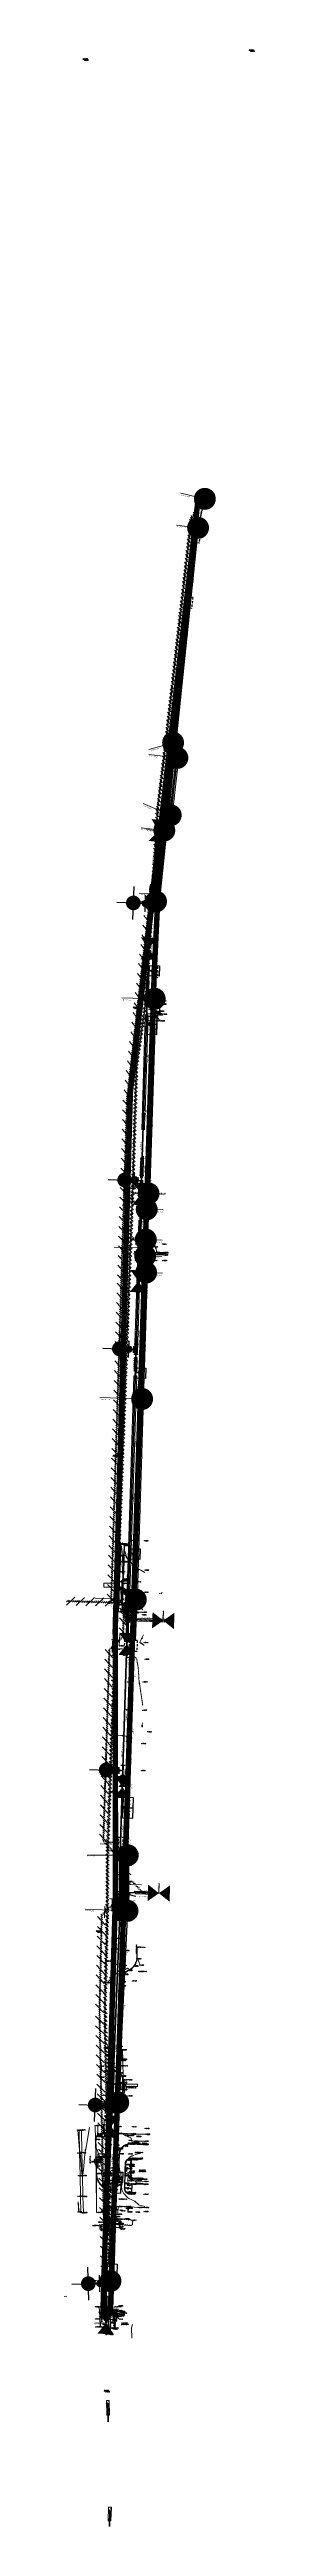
# Model space of a CAD drawing. Extents: x 2536931 to 2538613, y 7112513 to 7131087.
# Drawn here: x 2538270 to 2538613, y 7125488 to 7129992 of the extents above; entities that cross this region are included whole.
import ezdxf
from ezdxf.enums import TextEntityAlignment as Align

# ---------------------------------------------------------------- set-up
doc = ezdxf.new("R2010")
doc.units = 0
doc.header["$MEASUREMENT"] = 0
for name, pattern in [('DASHED2', [0.375, 0.25, -0.125]), ('DGN Style 2', [6.486575, 3.891945, -2.59463]), ('DGN Style 3', [1.334151, 0.952965, -0.381186]), ('HIDDEN2', [0.1875, 0.125, -0.0625])]:
    doc.linetypes.add(name, pattern=pattern)
for name, color, linetype, lineweight in [('C-BORE-PIT', 5, 'DGN Style 2', 30), ('C-FIRE-HYDT-100SCALE', 7, 'Continuous', 30), ('C-FIRE-HYDT-200SCALE', 3, 'Continuous', 30), ('C-FIRE-HYDT-20SCALE', 30, 'Continuous', 30), ('C-FIRE-HYDT-40SCALE', 1, 'Continuous', 30), ('C-PIPE-CASING', 6, 'Continuous', 13), ('C-PVMT-ASPH-REPAIR', 7, 'Continuous', 0), ('C-PVMT-CONC-REPAIR', 7, 'Continuous', 0), ('C-SSWR-MHOL', 6, 'Continuous', 30), ('C-SSWR-MHOL-200SCALE', 6, 'Continuous', 30), ('C-SSWR-MHOL-20SCALE', 6, 'Continuous', 30), ('C-SSWR-UGND', 1, 'Continuous', 30), ('C-SSWR-UGND-ABAN', 7, 'Continuous', 13), ('C-SSWR-UGND-ABAN-20-SCALE', 7, 'Continuous', 13), ('C-WATR-INST-100SCALE', 7, 'Continuous', 30), ('C-WATR-INST-200SCALE', 3, 'Continuous', 30), ('C-WATR-INST-20SCALE', 30, 'Continuous', 30), ('C-WATR-INST-40SCALE', 1, 'Continuous', 30), ('C-WATR-UGND', 4, 'Continuous', 53), ('C-WATR-UGND-ABANDON-100', 7, 'Continuous', 13), ('C-WATR-UGND-ABANDON-20', 7, 'Continuous', 13), ('C-WATR-UGND-Crossings', 4, 'Continuous', 53), ('CONCRETE REPAIR', 7, 'Continuous', 13), ('D_ALIGN_WL_20_SCALE', 7, 'Continuous', 30), ('D_ALIGN_WL_40_SCALE', 7, 'Continuous', 30), ('D_ALIGN_WL_POT_20_SCALE', 7, 'Continuous', 0), ('distance', 54, 'Continuous', 0), ('Proposed ROW', 7, 'Continuous', 0), ('PT', 7, 'Continuous', 0), ('PTELEV', 5, 'Continuous', 0), ('V-BLDG', 8, 'Continuous', 0), ('V-BLDG-OTLN', 8, 'Continuous', 0), ('V-COMM-LABL', 8, 'Continuous', 0), ('V-COMM-STRC', 8, 'Continuous', 0), ('V-CTRL', 2, 'Continuous', 0), ('V-CTRL-DESC', 54, 'Continuous', 0), ('V-NGAS-LABL', 8, 'Continuous', 0), ('V-NGAS-STRC', 8, 'Continuous', 0), ('V-POWR-LABL', 8, 'Continuous', 0), ('V-POWR-OVHD', 8, 'OVERHEAD_ELECTRIC', 0), ('V-POWR-POLE', 8, 'Continuous', 0), ('V-POWR-STRC', 8, 'Continuous', 0), ('V-PVMT-ASPH', 8, 'ASPHALT', 0), ('V-PVMT-CONC', 8, 'Continuous', 0), ('V-ROAD-CURB-BACK', 8, 'Continuous', 0), ('V-ROAD-CURB-FACE', 54, 'Continuous', 0), ('V-SITE', 8, 'Continuous', 0), ('V-SITE-BLRD-STLE', 8, 'Continuous', 0), ('V-SITE-FENC', 8, 'FENCELINE2', 0), ('V-SITE-MBOX', 8, 'Continuous', 0), ('V-SITE-SIGN', 8, 'Continuous', 0), ('V-SITE-VEGE', 8, 'Continuous', 0), ('V-SITE-VEGE-DESC', 8, 'Continuous', 0), ('V-SSWR-LABL', 252, 'Continuous', 0), ('V-SSWR-MHOL', 8, 'Continuous', 0), ('V-SSWR-PIPE', 251, 'SANITARY', 0), ('V-STRM-LABL', 252, 'Continuous', 0), ('V-STRM-MHOL', 8, 'Continuous', 0), ('V-STRM-PIPE', 8, 'Continuous', 0), ('V-STRM-STRC', 54, 'Continuous', 0), ('V-SWLK-CONC', 54, 'Continuous', 0), ('V-TINN-BRKL', 100, 'Continuous', 0), ('V-TOPO-MAJR', 252, 'HIDDEN2', 0), ('V-TOPO-MINR', 8, 'Continuous', 0), ('V-TOPO-MISC', 8, 'Continuous', 0), ('V-WATR-LABL', 252, 'Continuous', 0), ('V-WATR-STRC', 252, 'WATER', 0)]:
    doc.layers.add(name, color=color, linetype=linetype, lineweight=lineweight)
doc.layers.add('C-WATR-UGND-OLD', color=56, linetype='Continuous', lineweight=53, plot=False)
doc.styles.add('L90', font='simplex.shx', dxfattribs={"height": 0.0075})
doc.styles.add('Outline', font='simplex.shx', dxfattribs={"height": 0.09})
doc.styles.add('PTXT', font='romans.shx')
doc.styles.add('ROMANS', font='romans.shx')
doc.styles.get("Standard").update_dxf_attribs({"font": 'romans.shx'})
doc.styles.add('Style-BRIDGE', font='BRIDGE.shx')
doc.styles.add('Style-DEFAULT', font='DEFAULT.shx')
doc.styles.add('Style-romans', font='romans.shx')
doc.linetypes.add('ASPHALT', pattern='A,0.801,["/",Style-romans,S=0.06,R=0,X=0,Y=0.02],0.03,["/",Style-romans,S=0.09,R=0,X=0,Y=0.03],0.04,["/",Style-romans,S=0.045,R=0,X=0,Y=0.015],0', length=0.871)
doc.linetypes.add('FENCELINE2', pattern='A,0.25,-0.1,[132,ltypeshp.shx,S=0.1,R=0,X=-0.1,Y=0],-0.1,1', length=1.45)
doc.linetypes.add('OVERHEAD_ELECTRIC', pattern='A,0.25,-0.08,["OHE",Style-romans,S=0.05,R=0,X=-0.065,Y=-0.025],-0.08', length=0.41)
doc.linetypes.add('SANITARY', pattern='A,0.7,-0.07,["SS",Style-romans,S=0.086,R=0,X=-0.076,Y=-0.043],-0.07', length=0.84)
doc.linetypes.add('WATER', pattern='A,0.7,-0.07,["W",Style-romans,S=0.1,R=0,X=-0.051,Y=-0.051],-0.07', length=0.84)
doc.dimstyles.get("Standard").update_dxf_attribs({"dimtxt": 0.18, "dimasz": 0.18, "dimexe": 0.18, "dimexo": 0.0625, "dimgap": 0.09, "dimtad": 0, "dimtih": 1, "dimtoh": 1, "dimdec": 4, "dimzin": 0, "dimdsep": 46, "dimtxsty": 'Standard', "dimcen": 0.09, "dimadec": 0, "dimazin": 0, "dimtfac": 1, "dimtdec": 4, "dimtofl": 0, "dimtmove": 0, "dimatfit": 3, "dimfxl": 0, "dimtolj": 1, "dimtzin": 0, "dimarcsym": 0})
pattern_1 = [(45, (0, 0), (-0.88388347648, 0.88388347648), [])]

# ---------------------------------------------------------------- blocks, each defined once
blk = doc.blocks.new('BOLL')
at = {"linetype": 'Continuous'}
blk.add_circle((0, 0), 0.025, dxfattribs=at)
blk = doc.blocks.new('SHRUB')
at = {"linetype": 'Continuous', "flags": 128}
blk.add_lwpolyline([(-0.02, 0, 1), (0.02, 0, 1), (-0.02, 0)], format="xyb", dxfattribs=at)
for points in [[(-0.02, 0), (0.02, 0)], [(0.02, 0), (-0.02, 0)], [(-0.01, 0.01), (0.01, 0.01)], [(0.01, 0.01), (-0.01, 0.01)], [(0.01, 0.01), (-0.01, 0.01)], [(-0.01, 0.01), (0.01, 0.01)], [(0.01, 0), (-0.01, 0)], [(-0.01, 0), (0.01, 0)], [(-0.01, 0), (0.01, 0)], [(0, 0.01), (0, 0.01)], [(0, 0.01), (0, 0.01)], [(-0.01, 0), (0.01, 0)], [(-0.01, 0), (0.01, 0)], [(-0.01, 0), (0.01, 0)], [(0.01, -0.01), (-0.01, -0.01)], [(0.01, -0.01), (-0.01, -0.01)], [(0.01, -0.01), (-0.01, -0.01)], [(-0.01, -0.01), (0.01, -0.01)], [(0, -0.01), (0, -0.01)], [(0, -0.01), (0, -0.01)]]:
    blk.add_lwpolyline(points, dxfattribs=at)
blk = doc.blocks.new('CO')
at = {"linetype": 'Continuous'}
blk.add_circle((0, 0), 0.0187, dxfattribs=at)
blk = doc.blocks.new('CP')
blk.add_hatch(color=256).paths.add_polyline_path([(-0.01, 0, 1), (0.01, 0, 1)])
at = {"linetype": 'Continuous'}
for p, q in [((-0.05, -0.03), (0, 0.07)), ((0, 0.07), (0.05, -0.03)), ((0.05, -0.03), (-0.05, -0.03))]:
    blk.add_line(p, q, dxfattribs=at)
blk.add_circle((0, 0), 0.0125)
blk = doc.blocks.new('EBOX')
at = {"linetype": 'Continuous'}
for p, q in [((-0.05, 0.05), (-0.05, -0.05)), ((-0.05, 0.05), (0.05, 0.05)), ((0.05, -0.05), (0.05, 0.05)), ((-0.05, -0.05), (0.05, -0.05))]:
    blk.add_line(p, q, dxfattribs=at)
at = {"linetype": 'Continuous', "style": 'ROMANS'}
blk.add_text('E', height=0.03, dxfattribs=at).set_placement((0, 0), align=Align.MIDDLE_CENTER)
blk = doc.blocks.new('GASMTR')
at = {"linetype": 'Continuous'}
for p, q in [((-0.05, 0.05), (-0.05, -0.05)), ((-0.05, 0.05), (0.05, 0.05)), ((0.05, -0.05), (0.05, 0.05)), ((-0.05, -0.05), (0.05, -0.05))]:
    blk.add_line(p, q, dxfattribs=at)
at = {"linetype": 'Continuous', "style": 'ROMANS'}
blk.add_text('GM', height=0.03, dxfattribs=at).set_placement((0, 0), align=Align.MIDDLE_CENTER)
blk = doc.blocks.new('LP')
at = {"linetype": 'Continuous'}
for p, q in [((-0.03, 0.03), (-0.05, 0.05)), ((0, 0.07), (0, 0.04)), ((0.05, 0.05), (0.03, 0.03))]:
    blk.add_line(p, q, dxfattribs=at)
at = {"flags": 128}
for points in [[(-0.02, 0.04), (-0.02, 0.05)], [(0.02, 0.04), (0.02, 0.05)]]:
    blk.add_lwpolyline(points, dxfattribs=at)
at = {"linetype": 'Continuous'}
blk.add_circle((0, 0), 0.0375, dxfattribs=at)
blk = doc.blocks.new('MB')
blk.add_3dface([(0.02, -0.03), (-0.03, -0.03), (-0.03, 0.02), (0.02, 0.02)])
blk.add_text('M', height=0.03).set_placement((0, 0), align=Align.MIDDLE_CENTER)
blk = doc.blocks.new('PP')
at = {"linetype": 'Continuous', "lineweight": 0}
for radius in [0.0375, 0.0093]:
    blk.add_circle((0, 0), radius, dxfattribs=at)
blk.add_circle((0, 0), 0.0243)
blk = doc.blocks.new('STSMH')
blk.add_circle((0, 0), 0.05)
at = {"linetype": 'Continuous', "style": 'ROMANS'}
blk.add_text('SD', height=0.03, dxfattribs=at).set_placement((0, 0), align=Align.MIDDLE_CENTER)
blk = doc.blocks.new('SH')
blk.add_circle((0, 0), 0.0125)
blk = doc.blocks.new('SIGN')
at = {"linetype": 'Continuous'}
for points in [[(0.02, -0.02), (-0.02, -0.02), (-0.02, 0.02), (0.02, 0.02)], [(0.02, 0.09), (0.04, 0.09), (0.04, -0.09), (0.02, -0.09)]]:
    blk.add_3dface(points, dxfattribs=at)
blk = doc.blocks.new('SSMH')
for radius in [0.05, 0.025]:
    blk.add_circle((0, 0), radius)
blk = doc.blocks.new('SV')
at = {"linetype": 'Continuous'}
h = blk.add_hatch(color=256, dxfattribs=at)
h.paths.add_polyline_path([(-0.02, -0.01), (0, 0), (-0.02, 0.01, 0.342564)])
h.paths.add_polyline_path([(0.02, -0.01, 0.342564), (0.02, 0.01), (0, 0)])
for p, q in [((-0.02, 0.02), (0.02, -0.02)), ((0.02, 0.02), (-0.02, -0.02)), ((-0.02, 0.01), (0, 0)), ((0, 0), (-0.02, -0.01)), ((0.02, 0.01), (0, 0)), ((0, 0), (0.02, -0.01))]:
    blk.add_line(p, q, dxfattribs=at)
blk.add_circle((0, 0), 0.025, dxfattribs=at)
for start, end in [(142.1808, 217.8192), (322.1808, 37.8192)]:
    blk.add_arc((0, 0), 0.02, start, end, dxfattribs=at)
blk = doc.blocks.new('TELPED')
at = {"linetype": 'Continuous'}
for p, q in [((-0.05, 0.05), (-0.05, -0.05)), ((-0.05, 0.05), (0.05, 0.05)), ((0.05, -0.05), (0.05, 0.05)), ((-0.05, -0.05), (0.05, -0.05))]:
    blk.add_line(p, q, dxfattribs=at)
at = {"linetype": 'Continuous', "flags": 128}
blk.add_lwpolyline([(-0.05, -0.05), (0.05, 0.05)], dxfattribs=at)
blk = doc.blocks.new('TREE')
at = {"linetype": 'Continuous', "flags": 128}
blk.add_lwpolyline([(0.03, 0, 1), (-0.03, 0, 1), (0.03, 0)], format="xyb", dxfattribs=at)
for points in [[(0.03, 0.01), (-0.03, 0.01)], [(-0.03, 0.01), (0.02, 0.01)], [(-0.03, 0.01), (0.03, 0.01)], [(-0.03, 0), (0.03, 0)], [(-0.03, 0), (0.02, 0)], [(0.03, 0), (-0.03, 0)], [(-0.02, 0.02), (0.02, 0.02)], [(0.01, 0.02), (-0.02, 0.02)], [(0.02, 0.02), (-0.02, 0.02)], [(0.01, 0.02), (-0.01, 0.02)], [(0, 0.03), (0.01, 0.03)], [(-0.03, 0), (0.03, 0)], [(-0.03, 0), (0.03, 0)], [(-0.03, -0.01), (0.02, -0.01)], [(0.02, -0.01), (-0.02, -0.01)], [(0.03, -0.01), (-0.02, -0.01)], [(0.01, -0.02), (-0.02, -0.02)], [(-0.01, -0.02), (0, -0.02)], [(-0.01, -0.02), (0.01, -0.02)], [(0, -0.03), (0, -0.03)]]:
    blk.add_lwpolyline(points, dxfattribs=at)
blk = doc.blocks.new('WTRMTR')
at = {"linetype": 'Continuous'}
for p, q in [((-0.05, 0.05), (-0.05, -0.05)), ((-0.05, 0.05), (0.05, 0.05)), ((0.05, -0.05), (0.05, 0.05)), ((-0.05, -0.05), (0.05, -0.05))]:
    blk.add_line(p, q, dxfattribs=at)
at = {"linetype": 'Continuous', "style": 'ROMANS'}
blk.add_text('W', height=0.03, dxfattribs=at).set_placement((0, 0), align=Align.MIDDLE_CENTER)
blk = doc.blocks.new('WTRVLV')
at = {"linetype": 'Continuous'}
for p, q in [((-0.05, 0.04), (-0.05, -0.04)), ((-0.05, -0.04), (0.05, 0.04)), ((0.05, -0.04), (-0.05, 0.04)), ((0.05, 0.04), (0.05, -0.04))]:
    blk.add_line(p, q, dxfattribs=at)
blk = doc.blocks.new('*U70')
at = {"layer": 'C-WATR-INST-20SCALE'}
for p, q in [((-1.9, 1.2), (-2.1, -0.8)), ((2.1, 0.8), (-1.9, 1.2)), ((2.1, 0.8), (1.9, -1.2))]:
    blk.add_line(p, q, dxfattribs=at)
blk = doc.blocks.new('GPKLBL_3')
at = {"insert": (-3.4, -2.2), "char_height": 1, "attachment_point": 1, "rotation": 343.1363, "line_spacing_factor": 1.56, "style": 'Style-DEFAULT'}
blk.add_mtext('\\C7;N 7127168.30\\PE 2538349.84', dxfattribs=at)
blk = doc.blocks.new('WVP40SC')
at = {"layer": 'C-WATR-INST-40SCALE', "extrusion": (0, 0, -1)}
blk.add_solid([(4, -3), (4, 3), (0, 0)], dxfattribs=at)
at = {"layer": 'C-WATR-INST-40SCALE'}
blk.add_solid([(0, 0), (4, -3), (4, 3)], dxfattribs=at)
blk = doc.blocks.new('FHP40SC')
at = {"layer": 'C-FIRE-HYDT-40SCALE'}
h = blk.add_hatch(color=256, dxfattribs=at)
edge = h.paths.add_edge_path()
edge.add_arc((0, 0), 2.68, 0.0002, 360.0002)
for p, q in [((0, 6), (0, 0)), ((-6, 0), (6, 0))]:
    blk.add_line(p, q, dxfattribs=at)
blk = doc.blocks.new('WVP40SC_1')
at = {"layer": 'C-WATR-INST-20SCALE', "extrusion": (0, 0, -1)}
blk.add_solid([(4, -3), (4, 3), (0, 0)], dxfattribs=at)
at = {"layer": 'C-WATR-INST-20SCALE'}
blk.add_solid([(0, 0), (4, -3), (4, 3)], dxfattribs=at)
blk = doc.blocks.new('FHP40SC_1')
at = {"layer": 'C-FIRE-HYDT-20SCALE'}
h = blk.add_hatch(color=256, dxfattribs=at)
edge = h.paths.add_edge_path()
edge.add_arc((0, 0), 2.68, 0.00017, 360.00017)
for p, q in [((0, 6), (0, 0)), ((-6, 0), (6, 0))]:
    blk.add_line(p, q, dxfattribs=at)
blk = doc.blocks.new('WVP40SC_2')
at = {"layer": 'C-WATR-INST-200SCALE', "extrusion": (0, 0, -1)}
blk.add_solid([(4, -3), (4, 3), (0, 0)], dxfattribs=at)
at = {"layer": 'C-WATR-INST-200SCALE'}
blk.add_solid([(0, 0), (4, -3), (4, 3)], dxfattribs=at)
blk = doc.blocks.new('TP20SC')
at = {"layer": 'C-WATR-INST-20SCALE'}
for p, q in [((-1.5, -0.5), (-1.5, 0.5)), ((-1.5, 0), (0, 0)), ((-0.5, 1.5), (0.5, 1.5)), ((0, 1.5), (0, 0)), ((1.5, 0), (0, 0)), ((1.5, 0.5), (1.5, -0.5))]:
    blk.add_line(p, q, dxfattribs=at)
blk = doc.blocks.new('TP20SC_1')
at = {"layer": 'C-WATR-INST-40SCALE'}
for p, q in [((-1.5, -0.5), (-1.5, 0.5)), ((-1.5, 0), (0, 0)), ((-0.5, 1.5), (0.5, 1.5)), ((0, 1.5), (0, 0)), ((1.5, 0), (0, 0)), ((1.5, 0.5), (1.5, -0.5))]:
    blk.add_line(p, q, dxfattribs=at)
blk = doc.blocks.new('WMP20SC new')
at = {"layer": 'C-WATR-INST-20SCALE', "lineweight": 30, "flags": 128}
blk.add_lwpolyline([(-1.9, 1.8), (1.9, 1.8), (1.9, -1.8), (-1.9, -1.8)], close=True, dxfattribs=at)
at = {"layer": 'C-WATR-INST-20SCALE', "color": 7, "linetype": 'Continuous', "lineweight": 30, "insert": (0, 0), "char_height": 1.71, "attachment_point": 5, "line_spacing_factor": 0.722892, "style": 'Outline'}
blk.add_mtext('\\FBRIDGE.shx;\\W1.315789x;W', dxfattribs=at)
blk = doc.blocks.new('*U110')
at = {"layer": 'C-WATR-INST-40SCALE'}
for p, q in [((-2, 3.1), (0, 3.1)), ((-1, 3.1), (-1, 0)), ((2.1, 1), (2.1, -1.1)), ((0, -3.1), (-2.1, -3.1)), ((-1, -3.1), (-1, 0)), ((2.1, 0), (-1, 0))]:
    blk.add_line(p, q, dxfattribs=at)
blk = doc.blocks.new('FHP40SC_2')
at = {"layer": 'C-FIRE-HYDT-200SCALE'}
h = blk.add_hatch(color=256, dxfattribs=at)
edge = h.paths.add_edge_path()
edge.add_arc((0, 0), 2.68, 0.00017, 360.00017)
for p, q in [((0, 6.04), (0, 0)), ((-6.04, 0), (6.04, 0))]:
    blk.add_line(p, q, dxfattribs=at)
blk = doc.blocks.new('*U112')
at = {"layer": 'C-WATR-INST-200SCALE'}
for p, q in [((-6.7, 4.2), (-6.7, -4)), ((6.7, 9.2), (-1.4, 9.3)), ((2.7, 9.3), (2.5, -9.3)), ((6.6, -9.3), (-1.6, -9.2))]:
    blk.add_line(p, q, dxfattribs=at)
blk = doc.blocks.new('*U111')
at = {"layer": 'C-WATR-INST-200SCALE'}
blk.add_line((-28.2, 0.9), (2.4, 0), dxfattribs=at)
at = {"layer": 'C-FIRE-HYDT-200SCALE', "xscale": 5, "yscale": 5, "zscale": 5.000000000000001, "rotation": 268.3181426825738}
blk.add_blockref('FHP40SC_2', (2.4, 0), dxfattribs=at)
at = {"layer": 'C-WATR-INST-200SCALE', "rotation": 178.827949876491}
blk.add_blockref('*U112', (-25.7, 0.8), dxfattribs=at)
blk = doc.blocks.new('WVP40SC_3')
at = {"layer": 'C-WATR-UGND-OLD', "extrusion": (0, 0, -1)}
blk.add_solid([(4, -3), (4, 3), (0, 0)], dxfattribs=at)
at = {"layer": 'C-WATR-UGND-OLD'}
blk.add_solid([(0, 0), (4, -3), (4, 3)], dxfattribs=at)
blk = doc.blocks.new('WMP20SC new_1')
at = {"layer": 'C-WATR-INST-100SCALE', "flags": 128}
blk.add_lwpolyline([(-1.92, 1.77), (1.92, 1.77), (1.92, -1.77), (-1.92, -1.77)], close=True, dxfattribs=at)
at = {"layer": 'C-WATR-INST-100SCALE', "insert": (0, 0), "char_height": 1.71, "attachment_point": 5, "line_spacing_factor": 0.722892, "style": 'Outline'}
blk.add_mtext('\\FBRIDGE.shx;\\W1.315789x;W', dxfattribs=at)
blk = doc.blocks.new('FHP40SC_3')
at = {"layer": 'C-FIRE-HYDT-200SCALE'}
h = blk.add_hatch(color=256, dxfattribs=at)
edge = h.paths.add_edge_path()
edge.add_arc((0, 0), 2.68, 0.0002, 360.0002)
for p, q in [((-6, 0), (6, 0)), ((0, 6), (0, 0))]:
    blk.add_line(p, q, dxfattribs=at)
blk = doc.blocks.new('FHP40SC_4')
at = {"layer": 'C-FIRE-HYDT-100SCALE'}
h = blk.add_hatch(color=256, dxfattribs=at)
edge = h.paths.add_edge_path()
edge.add_arc((0, 0), 2.68, 0.00017, 360.00017)
for p, q in [((0, 6.04), (0, 0)), ((-6.04, 0), (6.04, 0))]:
    blk.add_line(p, q, dxfattribs=at)
blk = doc.blocks.new('*U113')
at = {"layer": 'C-WATR-INST-20SCALE'}
for p, q in [((-1, 1.5), (0, 1.5)), ((-0.5, 1.5), (-0.5, 0)), ((1, 0.5), (1, -0.6)), ((0, -1.5), (-1, -1.5)), ((-0.5, -1.5), (-0.5, 0)), ((1, 0), (-0.5, 0))]:
    blk.add_line(p, q, dxfattribs=at)
blk = doc.blocks.new('*U114')
at = {"layer": 'C-WATR-INST-40SCALE'}
for p, q in [((-2.1, 3.1), (0, 3.1)), ((-1, 3.1), (-1, 0)), ((-1, -3.1), (-1, 0)), ((2.1, 0.9), (2, -1.1)), ((0, -3.1), (-2.1, -3.1)), ((2, -0.1), (-1, 0))]:
    blk.add_line(p, q, dxfattribs=at)
blk = doc.blocks.new('*U115')
at = {"layer": 'C-WATR-INST-20SCALE'}
for p, q in [((-1.9, 1.2), (-2.1, -0.8)), ((2.1, 0.8), (-1.9, 1.2)), ((2.1, 0.8), (1.9, -1.2))]:
    blk.add_line(p, q, dxfattribs=at)

msp = doc.modelspace()

# ---------------------------------------------------------------- hatches: boundary and pattern name
at = {"layer": 'C-FIRE-HYDT-20SCALE'}
h = msp.add_hatch(color=256, dxfattribs=at)
edge = h.paths.add_edge_path()
edge.add_arc((2538395, 7127626.5), 0.707, 88.1752, 448.1752)
h = msp.add_hatch(color=256, dxfattribs=at)
edge = h.paths.add_edge_path()
edge.add_arc((2538395.2, 7127630.4), 0.707, 266.9995, 626.9995)
at = {"layer": 'C-PIPE-CASING'}
h = msp.add_hatch(dxfattribs=at)
h.set_pattern_fill('ANSI32', color=256, style=0)
h.set_pattern_definition([(217.87, (2538423.891, 7128472.855), (7.7368, 15.1374), [14.4, -1]), (217.87, (2538425.364, 7128470.961), (7.7368, 15.1374), [14.4, -1])])
h.paths.add_polyline_path([(2538421.5, 7128460.4), (2538423.2, 7128474.3), (2538427.2, 7128473.8), (2538425.5, 7128459.9)])
at = {"layer": 'C-PIPE-CASING', "lineweight": 13}
h = msp.add_hatch(dxfattribs=at)
h.set_pattern_fill('ANSI32', color=256, style=0)
h.set_pattern_definition([(224.922, (2538417.803, 7128284.9554), (5.1119, 15.2666), []), (224.922, (2538419.4975, 7128283.256), (5.1119, 15.2666), [])])
h.paths.add_polyline_path([(2538420.4, 7128307), (2538416.4, 7128307.1), (2538414.9, 7128262.1), (2538418.9, 7128262.1)])
h = msp.add_hatch(dxfattribs=at)
h.set_pattern_fill('ANSI32', color=256, style=0)
h.set_pattern_definition([(226.39, (2538424.7535, 7128280.7994), (5.4092, 16.1165), [14.4, -1]), (226.39, (2538426.491, 7128279.144), (5.4092, 16.1165), [14.4, -1])])
h.paths.add_polyline_path([(2538433.1, 7128304.4), (2538429.1, 7128304.4), (2538428.6, 7128270.9), (2538432.6, 7128270.9)])
at = {"layer": 'C-PIPE-CASING'}
h = msp.add_hatch(dxfattribs=at)
h.set_pattern_fill('ANSI32', color=256, style=0)
h.set_pattern_definition([(223.194, (2538412.344, 7128146.376), (6.299, 15.79), [14.4, -1]), (223.194, (2538413.987, 7128144.626), (6.299, 15.79), [14.4, -1])])
h.paths.add_polyline_path([(2538410.9, 7128133.8), (2538411.3, 7128147.8), (2538415.3, 7128147.7), (2538414.9, 7128133.7)])
h = msp.add_hatch(dxfattribs=at)
h.set_pattern_fill('ANSI32', color=256, style=0)
h.set_pattern_definition([(223.194, (2538406.273, 7127953.869), (6.299, 15.79), [14.4, -1]), (223.194, (2538407.916, 7127952.1194), (6.299, 15.79), [14.4, -1])])
h.paths.add_polyline_path([(2538404.8, 7127941.3), (2538405.3, 7127955.3), (2538409.3, 7127955.2), (2538408.8, 7127941.2)])
h = msp.add_hatch(dxfattribs=at)
h.set_pattern_fill('ANSI32', color=256, style=0)
h.set_pattern_definition([(223.194, (2538396.705, 7127646.9824), (6.299, 15.79), [14.4, -1]), (223.194, (2538398.3476, 7127645.233), (6.299, 15.79), [14.4, -1])])
h.paths.add_polyline_path([(2538395.1, 7127634), (2538395.6, 7127648), (2538399.6, 7127647.9), (2538399.1, 7127633.9)])
at = {"layer": 'C-PIPE-CASING', "lineweight": 13}
h = msp.add_hatch(dxfattribs=at)
h.set_pattern_fill('ANSI32', color=256, style=0)
h.set_pattern_definition([(224.922, (2538381.27, 7127126.5314), (5.1119, 15.2666), []), (224.922, (2538382.9645, 7127124.832), (5.1119, 15.2666), [])])
h.paths.add_polyline_path([(2538384, 7127151.6), (2538380, 7127151.7), (2538378.4, 7127103.7), (2538382.4, 7127103.6)])
h = msp.add_hatch(dxfattribs=at)
h.set_pattern_fill('ANSI32', color=256, style=0)
h.set_pattern_definition([(494.835, (2538406.379, 7127132.2455), (15.2588, -5.135), []), (494.835, (2538404.677, 7127130.553), (15.2588, -5.135), [])])
h.paths.add_polyline_path([(2538391.7, 7127135.1), (2538391.8, 7127139.1), (2538383.5, 7127139.4), (2538383.5, 7127135.4)])
h = msp.add_hatch(dxfattribs=at)
h.set_pattern_fill('ANSI32', color=256, style=0)
h.set_pattern_definition([(225.067, (2538388.377, 7127109.078), (5.7796, 15.9874), [14.4, -1]), (225.067, (2538390.076, 7127107.3826), (5.7796, 15.9874), [14.4, -1])])
h.paths.add_polyline_path([(2538398, 7127163.3), (2538394, 7127163.4), (2538392, 7127099.2), (2538396, 7127099.1)])
h = msp.add_hatch(dxfattribs=at)
h.set_pattern_fill('ANSI32', color=256, style=0)
h.set_pattern_definition([(224.922, (2538369.448, 7126658.9584), (5.1119, 15.2666), []), (224.922, (2538371.1425, 7126657.259), (5.1119, 15.2666), [])])
h.paths.add_polyline_path([(2538370.7, 7126721.6), (2538366.7, 7126721.7), (2538366.6, 7126636.1), (2538370.6, 7126636.1)])
h = msp.add_hatch(dxfattribs=at)
h.set_pattern_fill('ANSI32', color=256, style=0)
h.set_pattern_definition([(226.636, (2538375.41, 7126626.404), (5.3396, 16.13966), [14.4, -1]), (226.636, (2538377.155, 7126624.756), (5.3396, 16.13966), [14.4, -1])])
h.paths.add_polyline_path([(2538383.7, 7126706.2), (2538379.7, 7126706.2), (2538379.3, 7126616.5), (2538383.3, 7126616.5)])
at = {"layer": 'C-PIPE-CASING', "linetype": 'Continuous', "lineweight": 13}
h = msp.add_hatch(dxfattribs=at)
h.set_pattern_fill('ANSI32', color=256, style=0)
h.set_pattern_definition([(222.587, (2538362.735, 7126294.6095), (6.4659, 15.7224), [14.4, -1]), (222.587, (2538364.359, 7126292.8425), (6.4659, 15.7224), [14.4, -1])])
h.paths.add_polyline_path([(2538353.5, 7126319.2), (2538353, 7126308.2), (2538351.2, 7126263.2), (2538355.2, 7126263.1), (2538357, 7126308), (2538357.5, 7126319)])
at = {"layer": 'C-PIPE-CASING'}
h = msp.add_hatch(dxfattribs=at)
h.set_pattern_fill('ANSI32', color=256, style=0)
h.set_pattern_definition([(226.243, (2538340.271, 7125892.288), (5.4502, 16.1027), [14.4, -1]), (226.243, (2538342.0044, 7125890.6284), (5.4502, 16.1027), [14.4, -1])])
h.paths.add_polyline_path([(2538339.5, 7125875.6), (2538338.5, 7125923.3), (2538342.5, 7125923.4), (2538343.5, 7125875.7)])
at = {"layer": 'C-PVMT-ASPH-REPAIR', "lineweight": 13}
msp.add_hatch(color=9, dxfattribs=at).paths.add_polyline_path([(2538354.9, 7125929.2), (2538348.7, 7125929.5), (2538347.1, 7125993.8), (2538355.2, 7125993.6), (2538352.9, 7125939.3), (2538355.4, 7125939.2)])
at = {"layer": 'C-PVMT-CONC-REPAIR'}
h = msp.add_hatch(dxfattribs=at)
h.set_pattern_fill('CONCRT', color=256, style=0)
h.set_pattern_definition([(151.956, (2538463.8256, 7128775.5426), (42.51627, -21.21415), [0.5131, -66.8511]), (51.105, (2538463.3728, 7128775.7838), (-45.247607, -57.65857), [0.4588, -85.9072]), (-74.308, (2538463.6609, 7128776.1409), (7.61557, -29.876465), [0.62056, -113.271]), (169.899, (2538465.818, 7128778.0923), (8.63982, -0.29919), [1.0675, -68.7925]), (41.576, (2538464.7671, 7128778.2795), (-44.56477, -37.94039), [0.9491, -70.6292]), (-66.4356, (2538465.4771, 7128778.9093), (40.126353, -90.227782), [0.867, -119.4077]), (150.6013, (2538461.2717, 7128773.6837), (76.392722, -42.129107), [1.06754, -106.0586]), (22.551, (2538460.3417, 7128774.2078), (-17.62106, -9.2607), [0.9594, -46.5556]), (-86.975, (2538461.2277, 7128774.5757), (-0.341417, -9.85909), [0.8746, -98.1534]), (31.124, (2538462.1223, 7128778.4672), (-44.223356, -28.0813), [0.1334, -72.1103]), (153.482, (2538460.5855, 7128780.5937), (16.93823, -10.45748), [0.1822, -47.3328]), (153.482, (2538467.7518, 7128777.4578), (16.93823, -10.45748), [0.1822, -47.3328]), (153.482, (2538465.5489, 7128775.8495), (16.93823, -10.45748), [0.1822, -47.3328]), (4.5266, (2538466.1655, 7128780.2293), (-78.099806, -7.166344), [0.1675, -86.84355]), (153.482, (2538460.859, 7128776.197), (16.93823, -10.45748), [0.1822, -47.3328]), (153.482, (2538464.6935, 7128773.0654), (16.93823, -10.45748), [0.1822, -47.3328]), (151.956, (2538466.6361, 7128773.0352), (42.51627, -21.21415), [0.5131, -66.8511]), (51.105, (2538466.1833, 7128773.2764), (-45.247607, -57.65857), [0.4588, -85.9072]), (-74.308, (2538466.4714, 7128773.6335), (7.61557, -29.876465), [0.62056, -113.271]), (151.9556, (2538462.6703, 7128780.392), (42.51627, -21.21415), [0.5131, -66.8511]), (51.105, (2538462.2175, 7128780.6332), (-45.247607, -57.65857), [0.4588, -85.9072]), (-74.308, (2538462.50556, 7128780.99024), (7.61557, -29.876465), [0.62056, -113.271]), (31.124, (2538458.9907, 7128772.948), (-44.223356, -28.0813), [0.1334, -72.1103]), (31.124, (2538459.2527, 7128781.7322), (-44.223356, -28.0813), [0.13345, -72.1103])])
h.paths.add_polyline_path([(2538473.4, 7128787.3), (2538468.4, 7128787.3), (2538465.5, 7128763.3), (2538470.6, 7128763.3)])
h = msp.add_hatch(dxfattribs=at)
h.set_pattern_fill('CONCRT', color=256, style=0)
h.set_pattern_definition([(151.9556, (2538444.8888, 7128573.6308), (42.516271, -21.214151), [0.51306, -66.8511]), (51.105, (2538444.4359, 7128573.872), (-45.247607, -57.658571), [0.4588, -85.90722]), (-74.30805, (2538444.724, 7128574.2291), (7.6155703, -29.8764646), [0.62056, -113.27097]), (169.8987, (2538446.8812, 7128576.1805), (8.639821, -0.299194), [1.0675, -68.7925]), (41.576, (2538445.8302, 7128576.3677), (-44.564773, -37.9403905), [0.9491, -70.6292]), (-66.4356, (2538446.54025, 7128576.9975), (40.126353, -90.227782), [0.86697, -119.40772]), (150.60126, (2538442.3349, 7128571.7719), (76.3927218, -42.1291073), [1.06754, -106.05862]), (22.5509, (2538441.4048, 7128572.296), (-17.621059, -9.260702), [0.9594, -46.5556]), (-86.97513, (2538442.29085, 7128572.6639), (-0.341417, -9.85909), [0.87464, -98.15343]), (31.1238, (2538443.1855, 7128576.5554), (-44.223356, -28.0813), [0.13345, -72.1103]), (153.4824, (2538441.6487, 7128578.6819), (16.938225, -10.457478), [0.1822, -47.33276]), (153.4824, (2538448.815, 7128575.546), (16.938225, -10.457478), [0.1822, -47.33276]), (153.4824, (2538446.612, 7128573.9377), (16.938225, -10.457478), [0.1822, -47.33276]), (4.52665, (2538447.2287, 7128578.3175), (-78.0998065, -7.1663437), [0.1675, -86.84355]), (153.4824, (2538441.9221, 7128574.2852), (16.938225, -10.457478), [0.1822, -47.33276]), (153.4824, (2538445.7566, 7128571.1536), (16.938225, -10.457478), [0.1822, -47.33276]), (151.9556, (2538447.6993, 7128571.1234), (42.516271, -21.214151), [0.51306, -66.8511]), (51.10497, (2538447.2465, 7128571.3646), (-45.247607, -57.658571), [0.4588, -85.90722]), (-74.30805, (2538447.53454, 7128571.7217), (7.6155703, -29.8764646), [0.62056, -113.27097]), (151.9556, (2538443.7334, 7128578.4801), (42.516271, -21.214151), [0.51306, -66.8511]), (51.105, (2538443.2806, 7128578.7214), (-45.247607, -57.658571), [0.4588, -85.90722]), (-74.30805, (2538443.5687, 7128579.07844), (7.6155703, -29.8764646), [0.62056, -113.27097]), (31.1238, (2538440.0539, 7128571.0362), (-44.223356, -28.0813), [0.13345, -72.1103]), (31.1238, (2538440.3159, 7128579.8204), (-44.223356, -28.0813), [0.13345, -72.1103])])
h.paths.add_polyline_path([(2538436.9, 7128455.5), (2538449.9, 7128566.8), (2538452.4, 7128566.5), (2538454, 7128575.8), (2538452.7, 7128576.1), (2538460.4, 7128594.1), (2538462.7, 7128593.1), (2538465.6, 7128604), (2538463.1, 7128604.3), (2538474.1, 7128698.7), (2538476.6, 7128698.4), (2538475.6, 7128710.1), (2538473.2, 7128709.4), (2538468.1, 7128727.4), (2538470.5, 7128728.1), (2538469.9, 7128735.9), (2538467.4, 7128736.2), (2538468, 7128741.5), (2538463, 7128741.5), (2538462.4, 7128736.7), (2538460, 7128737), (2538460.9, 7128725.3), (2538463.3, 7128726), (2538468.4, 7128708.1), (2538466, 7128707.4), (2538466.7, 7128699.6), (2538469.1, 7128699.3), (2538458.1, 7128604.9), (2538455.7, 7128605.2), (2538453.5, 7128597), (2538455.8, 7128596), (2538447.7, 7128577.2), (2538446.7, 7128577.3), (2538432.9, 7128455.6)])
h = msp.add_hatch(dxfattribs=at)
h.set_pattern_fill('CONCRT', color=256, style=0)
h.set_pattern_definition([(152.13552, (2538407.2695, 7127604.8517), (42.5826772, -21.080539), [0.51306, -66.8511]), (51.28488, (2538406.816, 7127605.0915), (-45.0663278, -57.8003704), [0.4588, -85.90722]), (-74.12813, (2538407.1029, 7127605.4495), (7.709349, -29.8524034), [0.62056, -113.27097]), (170.07865, (2538409.254, 7127607.4076), (8.640718, -0.2720623), [1.06752, -68.79251]), (41.75592, (2538408.2024, 7127607.5915), (-44.4454152, -38.080143), [0.94911, -70.62918]), (-66.2557, (2538408.91045, 7127608.2236), (40.40948296, -90.1013348), [0.86697, -119.40772]), (150.78118, (2538404.7215, 7127602.9848), (76.5246365, -41.8890157), [1.06754, -106.05862]), (22.73085, (2538403.7898, 7127603.506), (-17.5918923, -9.315989), [0.9594, -46.55559]), (-86.79521, (2538404.6747, 7127603.87665), (-0.3104563, -9.8601137), [0.87464, -98.15343]), (31.30373, (2538405.5571, 7127607.7709), (-44.1349588, -28.2200294), [0.13345, -72.11029]), (153.6623, (2538404.0136, 7127609.8926), (16.9709796, -10.4042383), [0.18222, -47.33276]), (153.6623, (2538411.1897, 7127606.7792), (16.9709796, -10.4042383), [0.18222, -47.33276]), (153.6623, (2538408.9918, 7127605.164), (16.9709796, -10.4042383), [0.18222, -47.33276]), (4.70656, (2538409.5947, 7127609.5457), (-78.0769181, -7.4115527), [0.16749, -86.84355]), (153.6623, (2538404.3009, 7127605.4968), (16.9709796, -10.4042383), [0.18222, -47.33276]), (153.6623, (2538408.1452, 7127602.3772), (16.9709796, -10.4042383), [0.18222, -47.33276]), (152.13552, (2538410.0879, 7127602.3531), (42.5826772, -21.080539), [0.51306, -66.8511]), (51.28488, (2538409.6343, 7127602.5929), (-45.0663278, -57.8003704), [0.4588, -85.90722]), (-74.12813, (2538409.9213, 7127602.9509), (7.709349, -29.8524034), [0.62056, -113.27097]), (152.13552, (2538406.099, 7127609.6974), (42.5826772, -21.080539), [0.51306, -66.8511]), (51.28488, (2538405.6454, 7127609.9372), (-45.0663278, -57.8003704), [0.4588, -85.90722]), (-74.12813, (2538405.9324, 7127610.29516), (7.709349, -29.8524034), [0.62056, -113.27097]), (31.30373, (2538402.4428, 7127602.242), (-44.1349588, -28.2200294), [0.13345, -72.11029]), (31.30373, (2538402.6772, 7127611.0269), (-44.1349588, -28.2200294), [0.13345, -72.11029])])
h.paths.add_polyline_path([(2538410.3, 7127538.2), (2538399.2, 7127183.3), (2538401.7, 7127183.2), (2538401, 7127163.2), (2538391, 7127163.5), (2538391.7, 7127183.5), (2538394.2, 7127183.4), (2538405.3, 7127538.4), (2538412.6, 7127768.2), (2538411, 7127798.1), (2538413.7, 7127883.3), (2538417.1, 7127912), (2538426.5, 7128211.2), (2538424, 7128211.3), (2538424.6, 7128231.2), (2538434.6, 7128230.9), (2538434, 7128210.9), (2538431.5, 7128211), (2538422.1, 7127911.6), (2538418.7, 7127882.9), (2538416, 7127798.2), (2538417.6, 7127768.2)])
at = {"layer": 'C-SSWR-MHOL'}
h = msp.add_hatch(color=256, dxfattribs=at)
edge = h.paths.add_edge_path()
edge.add_arc((2538522.2, 7129174.9), 4, 87.5172, 447.5172)
h = msp.add_hatch(color=256, dxfattribs=at)
edge = h.paths.add_edge_path()
edge.add_arc((2538509.9, 7129122.2), 4, 87.5172, 447.5172)
h = msp.add_hatch(color=256, dxfattribs=at)
edge = h.paths.add_edge_path()
edge.add_arc((2538464.3, 7128731.5), 4, 87.5172, 447.5172)
h = msp.add_hatch(color=256, dxfattribs=at)
edge = h.paths.add_edge_path()
edge.add_arc((2538472.2, 7128704), 4, 87.5172, 447.5172)
h = msp.add_hatch(color=256, dxfattribs=at)
edge = h.paths.add_edge_path()
edge.add_arc((2538448.3, 7128572.1), 4, 87.5172, 447.5172)
h = msp.add_hatch(color=256, dxfattribs=at)
edge = h.paths.add_edge_path()
edge.add_arc((2538460, 7128599.7), 4, 87.5172, 447.5172)
h = msp.add_hatch(color=256, dxfattribs=at)
edge = h.paths.add_edge_path()
edge.add_arc((2538433.2, 7128442.9), 4, 87.5172, 447.5172)
h = msp.add_hatch(color=256, dxfattribs=at)
edge = h.paths.add_edge_path()
edge.add_arc((2538430.7, 7128266), 4, 87.5172, 447.5172)
h = msp.add_hatch(color=256, dxfattribs=at)
edge = h.paths.add_edge_path()
edge.add_arc((2538419.6, 7127911.8), 4, 87.5172, 447.5172)
h = msp.add_hatch(color=256, dxfattribs=at)
edge = h.paths.add_edge_path()
edge.add_arc((2538416.2, 7127883.1), 4, 87.5172, 447.5172)
h = msp.add_hatch(color=256, dxfattribs=at)
edge = h.paths.add_edge_path()
edge.add_arc((2538413.5, 7127798.2), 4, 87.5172, 447.5172)
h = msp.add_hatch(color=256, dxfattribs=at)
edge = h.paths.add_edge_path()
edge.add_arc((2538414.5, 7127828.2), 4, 87.5172, 447.5172)
h = msp.add_hatch(color=256, dxfattribs=at)
edge = h.paths.add_edge_path()
edge.add_arc((2538415.1, 7127768.2), 4, 87.5172, 447.5172)
h = msp.add_hatch(color=256, dxfattribs=at)
edge = h.paths.add_edge_path()
edge.add_arc((2538407.8, 7127538.3), 4, 87.5172, 447.5172)
h = msp.add_hatch(color=256, dxfattribs=at)
edge = h.paths.add_edge_path()
edge.add_arc((2538396.3, 7127173.5), 4, 87.5172, 447.5172)
h = msp.add_hatch(color=256, dxfattribs=at)
edge = h.paths.add_edge_path()
edge.add_arc((2538381.7, 7126708.7), 4, 87.5172, 447.5172)
h = msp.add_hatch(color=256, dxfattribs=at)
edge = h.paths.add_edge_path()
edge.add_arc((2538381.3, 7126607.7), 4, 87.5172, 447.5172)
h = msp.add_hatch(color=256, dxfattribs=at)
edge = h.paths.add_edge_path()
edge.add_arc((2538364.3, 7126259.1), 4, 87.5172, 447.5172)
h = msp.add_hatch(color=256, dxfattribs=at)
edge = h.paths.add_edge_path()
edge.add_arc((2538350.1, 7125934.5), 4, 87.5172, 447.5172)
at = {"layer": 'C-SSWR-MHOL-200SCALE'}
h = msp.add_hatch(color=256, dxfattribs=at)
edge = h.paths.add_edge_path()
edge.add_arc((2538522.2, 7129174.9), 20, 87.5172, 447.5172)
h = msp.add_hatch(color=256, dxfattribs=at)
edge = h.paths.add_edge_path()
edge.add_arc((2538509.9, 7129122.2), 20, 87.5172, 447.5172)
h = msp.add_hatch(color=256, dxfattribs=at)
edge = h.paths.add_edge_path()
edge.add_arc((2538464.3, 7128731.5), 20, 87.5172, 447.5172)
h = msp.add_hatch(color=256, dxfattribs=at)
edge = h.paths.add_edge_path()
edge.add_arc((2538472.2, 7128704), 20, 87.5172, 447.5172)
h = msp.add_hatch(color=256, dxfattribs=at)
edge = h.paths.add_edge_path()
edge.add_arc((2538460, 7128599.7), 20, 87.5172, 447.5172)
h = msp.add_hatch(color=256, dxfattribs=at)
edge = h.paths.add_edge_path()
edge.add_arc((2538448.3, 7128572.1), 20, 87.5172, 447.5172)
h = msp.add_hatch(color=256, dxfattribs=at)
edge = h.paths.add_edge_path()
edge.add_arc((2538433.2, 7128442.9), 20, 87.5172, 447.5172)
h = msp.add_hatch(color=256, dxfattribs=at)
edge = h.paths.add_edge_path()
edge.add_arc((2538430.7, 7128266), 20, 87.5172, 447.5172)
h = msp.add_hatch(color=256, dxfattribs=at)
edge = h.paths.add_edge_path()
edge.add_arc((2538416.2, 7127883.1), 20, 87.5172, 447.5172)
h = msp.add_hatch(color=256, dxfattribs=at)
edge = h.paths.add_edge_path()
edge.add_arc((2538419.6, 7127911.8), 20, 87.5172, 447.5172)
h = msp.add_hatch(color=256, dxfattribs=at)
edge = h.paths.add_edge_path()
edge.add_arc((2538414.5, 7127828.2), 20, 87.5172, 447.5172)
h = msp.add_hatch(color=256, dxfattribs=at)
edge = h.paths.add_edge_path()
edge.add_arc((2538413.5, 7127798.2), 20, 87.5172, 447.5172)
h = msp.add_hatch(color=256, dxfattribs=at)
edge = h.paths.add_edge_path()
edge.add_arc((2538415.1, 7127768.2), 20, 87.5172, 447.5172)
h = msp.add_hatch(color=256, dxfattribs=at)
edge = h.paths.add_edge_path()
edge.add_arc((2538407.8, 7127538.3), 20, 87.5172, 447.5172)
h = msp.add_hatch(color=256, dxfattribs=at)
edge = h.paths.add_edge_path()
edge.add_arc((2538396.3, 7127173.5), 20, 87.5172, 447.5172)
h = msp.add_hatch(color=256, dxfattribs=at)
edge = h.paths.add_edge_path()
edge.add_arc((2538381.7, 7126708.7), 20, 87.5172, 447.5172)
h = msp.add_hatch(color=256, dxfattribs=at)
edge = h.paths.add_edge_path()
edge.add_arc((2538381.3, 7126607.7), 20, 87.5172, 447.5172)
h = msp.add_hatch(color=256, dxfattribs=at)
edge = h.paths.add_edge_path()
edge.add_arc((2538364.3, 7126259.1), 20, 87.5172, 447.5172)
h = msp.add_hatch(color=256, dxfattribs=at)
edge = h.paths.add_edge_path()
edge.add_arc((2538350.1, 7125934.5), 20, 87.5172, 447.5172)
at = {"layer": 'C-SSWR-MHOL-20SCALE'}
h = msp.add_hatch(color=256, dxfattribs=at)
edge = h.paths.add_edge_path()
edge.add_arc((2538522.2, 7129174.9), 2, 87.5172, 447.5172)
h = msp.add_hatch(color=256, dxfattribs=at)
edge = h.paths.add_edge_path()
edge.add_arc((2538509.9, 7129122.2), 2, 87.5172, 447.5172)
h = msp.add_hatch(color=256, dxfattribs=at)
edge = h.paths.add_edge_path()
edge.add_arc((2538464.3, 7128731.5), 2, 87.5172, 447.5172)
h = msp.add_hatch(color=256, dxfattribs=at)
edge = h.paths.add_edge_path()
edge.add_arc((2538472.2, 7128704), 2, 87.5172, 447.5172)
h = msp.add_hatch(color=256, dxfattribs=at)
edge = h.paths.add_edge_path()
edge.add_arc((2538448.3, 7128572.1), 2, 87.5172, 447.5172)
h = msp.add_hatch(color=256, dxfattribs=at)
edge = h.paths.add_edge_path()
edge.add_arc((2538460, 7128599.7), 2, 87.5172, 447.5172)
h = msp.add_hatch(color=256, dxfattribs=at)
edge = h.paths.add_edge_path()
edge.add_arc((2538433.2, 7128442.9), 2, 87.5172, 447.5172)
h = msp.add_hatch(color=256, dxfattribs=at)
edge = h.paths.add_edge_path()
edge.add_arc((2538430.7, 7128266), 2, 87.5172, 447.5172)
h = msp.add_hatch(color=256, dxfattribs=at)
edge = h.paths.add_edge_path()
edge.add_arc((2538419.6, 7127911.8), 2, 87.5172, 447.5172)
h = msp.add_hatch(color=256, dxfattribs=at)
edge = h.paths.add_edge_path()
edge.add_arc((2538416.2, 7127883.1), 2, 87.5172, 447.5172)
h = msp.add_hatch(color=256, dxfattribs=at)
edge = h.paths.add_edge_path()
edge.add_arc((2538413.5, 7127798.2), 2, 87.5172, 447.5172)
h = msp.add_hatch(color=256, dxfattribs=at)
edge = h.paths.add_edge_path()
edge.add_arc((2538414.5, 7127828.2), 2, 87.5172, 447.5172)
h = msp.add_hatch(color=256, dxfattribs=at)
edge = h.paths.add_edge_path()
edge.add_arc((2538415.1, 7127768.2), 2, 87.5172, 447.5172)
h = msp.add_hatch(color=256, dxfattribs=at)
edge = h.paths.add_edge_path()
edge.add_arc((2538407.8, 7127538.3), 2, 87.5172, 447.5172)
h = msp.add_hatch(color=256, dxfattribs=at)
edge = h.paths.add_edge_path()
edge.add_arc((2538396.3, 7127173.5), 2, 87.5172, 447.5172)
h = msp.add_hatch(color=256, dxfattribs=at)
edge = h.paths.add_edge_path()
edge.add_arc((2538381.7, 7126708.7), 2, 87.5172, 447.5172)
h = msp.add_hatch(color=256, dxfattribs=at)
edge = h.paths.add_edge_path()
edge.add_arc((2538381.3, 7126607.7), 2, 87.5172, 447.5172)
h = msp.add_hatch(color=256, dxfattribs=at)
edge = h.paths.add_edge_path()
edge.add_arc((2538364.3, 7126259.1), 2, 87.5172, 447.5172)
h = msp.add_hatch(color=256, dxfattribs=at)
edge = h.paths.add_edge_path()
edge.add_arc((2538350.1, 7125934.5), 2, 87.5172, 447.5172)
at = {"layer": 'CONCRETE REPAIR', "linetype": 'Continuous', "lineweight": 0}
h = msp.add_hatch(dxfattribs=at)
h.set_pattern_fill('CONCR2', color=256, style=0)
h.set_pattern_definition([(152.499, (2538418.2512, 7128469.7713), (18.07405, -10.53681), [0.6156, -91.2449]), (51.378, (2538417.70524, 7128470.05555), (-47.688198, -58.621107), [0.55305, -137.0636]), (-74.66, (2538418.0504, 7128470.4876), (-0.2945, -9.99566), [0.744, -30.6316]), (170.565, (2538420.6262, 7128472.8432), (63.99538, -11.88968), [1.2809, -72.9022]), (42.364, (2538419.3627, 7128473.0532), (-9.478744, -9.72509), [1.1455, -113.9125]), (-67.013, (2538420.209, 7128473.825), (8.8898, -10.2662), [1.0448, -20.9648]), (149.76, (2538415.198, 7128467.5247), (8.8898, -10.2662), [1.281, -19.6402]), (21.838, (2538414.0914, 7128468.1699), (-27.84727, -9.18394), [1.1313, -48.9746]), (-86.913, (2538415.1415, 7128468.5907), (6.23948, -100.227206), [1.0453, -109.3378]), (31.457, (2538416.1891, 7128473.2703), (-28.14175, -19.1796), [0.1601, -54.7088]), (154.787, (2538414.332, 7128475.8123), (27.25832, -10.80739), [0.2189, -49.887]), (154.787, (2538422.9507, 7128472.0937), (27.25832, -10.8074), [0.2187, -49.8872]), (154.787, (2538420.3173, 7128470.1501), (27.2583, -10.8074), [0.2189, -49.887]), (4.524, (2538418.3841, 7128475.4509), (9.184265, -0.270574), [0.201, -92.2241]), (154.787, (2538414.6873, 7128470.538), (27.25832, -10.80739), [0.2187, -49.8872]), (154.787, (2538419.308, 7128466.8041), (27.2583, -10.8074), [0.2188, -49.887]), (152.499, (2538421.6394, 7128466.7797), (18.07405, -10.53681), [0.6157, -91.2448]), (51.378, (2538421.0933, 7128467.064), (-47.6882, -58.62111), [0.5533, -137.06337]), (-74.66, (2538421.4386, 7128467.4963), (-0.2945, -9.9957), [0.7441, -30.6314]), (152.499, (2538416.8348, 7128475.5833), (18.07405, -10.53681), [0.6156, -91.2449]), (51.378, (2538416.2888, 7128475.8675), (-47.688198, -58.621107), [0.55305, -137.0636]), (-74.659, (2538416.634, 7128476.2996), (-0.2945, -9.99566), [0.744, -30.6316]), (31.457, (2538422.4169, 7128468.73), (-28.14175, -19.1796), [0.1601, -54.7088]), (32.537, (2538422.0585, 7128475.753), (-28.14175, -19.1796), [0.1602, -88.7393])])
h.paths.add_polyline_path([(2538422.2, 7128470.1), (2538421.4, 7128463.9), (2538426.4, 7128463.1), (2538427.2, 7128469.4)])
h = msp.add_hatch(dxfattribs=at)
h.set_pattern_fill('CONCR2', color=256, style=0)
h.set_pattern_definition([(152.499, (2538411.1904, 7128286.3536), (18.07405, -10.53681), [0.6156, -91.2449]), (51.378, (2538410.6444, 7128286.6379), (-47.688198, -58.621107), [0.55305, -137.0636]), (-74.659, (2538410.9896, 7128287.07), (-0.2945, -9.99566), [0.744, -30.6316]), (170.565, (2538413.5654, 7128289.4255), (63.99538, -11.88968), [1.2809, -72.9022]), (42.364, (2538412.30184, 7128289.6355), (-9.478744, -9.72509), [1.1455, -113.9125]), (-67.013, (2538413.1482, 7128290.4074), (8.8898, -10.2662), [1.0448, -20.9648]), (149.759, (2538408.137, 7128284.107), (8.8898, -10.2662), [1.281, -19.6402]), (21.838, (2538407.0306, 7128284.7522), (-27.84727, -9.18394), [1.1313, -48.9746]), (-86.9127, (2538408.08065, 7128285.173), (6.23948, -100.227206), [1.0453, -109.3378]), (31.457, (2538409.1283, 7128289.8526), (-28.14175, -19.1796), [0.1601, -54.7088]), (154.787, (2538407.2711, 7128292.3947), (27.25832, -10.80739), [0.2189, -49.887]), (154.787, (2538415.8899, 7128288.676), (27.25832, -10.80739), [0.2187, -49.8872]), (154.787, (2538413.2565, 7128286.7325), (27.25832, -10.80739), [0.2189, -49.887]), (4.524, (2538411.3232, 7128292.0332), (9.184265, -0.270574), [0.201, -92.2241]), (154.787, (2538407.6265, 7128287.1204), (27.25832, -10.80739), [0.2187, -49.8872]), (154.787, (2538412.2473, 7128283.3865), (27.25832, -10.80739), [0.2188, -49.887]), (152.499, (2538414.5786, 7128283.3621), (18.07405, -10.53681), [0.6157, -91.2448]), (51.378, (2538414.03245, 7128283.64636), (-47.688198, -58.621107), [0.55327, -137.06337]), (-74.66, (2538414.3778, 7128284.0786), (-0.2945, -9.99566), [0.7441, -30.6314]), (152.499, (2538409.774, 7128292.1656), (18.07405, -10.53681), [0.61556, -91.2449]), (51.378, (2538409.22796, 7128292.44987), (-47.688198, -58.621107), [0.55305, -137.0636]), (-74.659, (2538409.5732, 7128292.882), (-0.29448, -9.99566), [0.744, -30.6316]), (31.457, (2538415.356, 7128285.3123), (-28.14175, -19.1796), [0.1601, -54.7088]), (32.5367, (2538414.9977, 7128292.3354), (-28.141753, -19.179603), [0.1602, -88.7393])])
h.paths.add_polyline_path([(2538414.7, 7128271.8), (2538415.6, 7128298.8), (2538417.8, 7128298.3), (2538420.6, 7128298.3), (2538419.7, 7128271.6)])
h = msp.add_hatch(dxfattribs=at)
h.set_pattern_fill('CONCR2', color=256, style=0)
h.set_pattern_definition([(152.3802, (2538416.9177, 7128281.3094), (18.052158, -10.5742774), [0.61556, -91.24487]), (51.25908, (2538416.3723, 7128281.5947), (-47.8096841, -58.522069), [0.55305, -137.0636]), (-74.7778, (2538416.7184, 7128282.026), (-0.31521, -9.99503), [0.74394, -30.6316]), (170.44653, (2538419.2991, 7128284.3763), (63.970579, -12.022394), [1.2809, -72.9022]), (42.24493, (2538418.0359, 7128284.5889), (-9.4988947, -9.7054076), [1.14548, -113.9125]), (-67.1317, (2538418.884, 7128285.359), (8.868474, -10.284654), [1.0448, -20.96482]), (149.6398, (2538413.86, 7128279.069), (8.86847, -10.284654), [1.28095, -19.64023]), (21.719, (2538412.7545, 7128279.7166), (-27.866263, -9.126161), [1.13126, -48.9746]), (-87.0315, (2538413.8055, 7128280.1352), (6.0315794, -100.239932), [1.04527, -109.3378]), (31.3385, (2538414.8629, 7128284.8126), (-28.181474, -19.121192), [0.1601, -54.70882]), (154.6683, (2538413.011, 7128287.3585), (27.235842, -10.863901), [0.2189, -49.88696]), (154.6683, (2538421.622, 7128283.622), (27.235842, -10.863901), [0.21868, -49.8872]), (154.6683, (2538418.9845, 7128281.6839), (27.235842, -10.863901), [0.2189, -49.88696]), (4.405, (2538417.0623, 7128286.9886), (9.1836843, -0.2896233), [0.20099, -92.22409]), (154.6683, (2538413.3553, 7128282.0835), (27.235842, -10.863901), [0.21868, -49.8872]), (154.6683, (2538417.9684, 7128278.34), (27.235842, -10.863901), [0.2188, -49.88707]), (152.3802, (2538420.2996, 7128278.3108), (18.052158, -10.5742774), [0.61567, -91.24476]), (51.25908, (2538419.7541, 7128278.5962), (-47.8096841, -58.522069), [0.55327, -137.06337]), (-74.7778, (2538420.1004, 7128279.0277), (-0.31521, -9.99503), [0.74414, -30.6314]), (152.3802, (2538415.5133, 7128287.1243), (18.052158, -10.5742774), [0.61556, -91.24487]), (51.25908, (2538414.9679, 7128287.40964), (-47.8096841, -58.522069), [0.55305, -137.0636]), (-74.7778, (2538415.314, 7128287.841), (-0.31521, -9.99503), [0.74394, -30.6316]), (31.3385, (2538421.0812, 7128280.2593), (-28.181474, -19.121192), [0.1601, -54.70882]), (32.41786, (2538420.7374, 7128287.2832), (-28.1814737, -19.121192), [0.16024, -88.73932])])
h.paths.add_polyline_path([(2538407.1, 7128028.2), (2538413.6, 7128234.3), (2538418.6, 7128234.2), (2538413.1, 7128062.5), (2538410, 7128062.6), (2538409.5, 7128058.3), (2538413, 7128058.1), (2538412, 7128027.6, 0.115876), (2538408, 7128028.2)])
h = msp.add_hatch(dxfattribs=at)
h.set_pattern_fill('CONCR2', color=256, style=0)
h.set_pattern_definition([(152.38, (2538414.4221, 7127969.2055), (18.052158, -10.574277), [0.61556, -91.2449]), (51.259, (2538413.87666, 7127969.4909), (-47.809684, -58.522069), [0.55305, -137.0636]), (-74.778, (2538414.2228, 7127969.9222), (-0.3152, -9.99503), [0.744, -30.6316]), (170.4465, (2538416.8034, 7127972.2725), (63.97058, -12.022394), [1.2809, -72.9022]), (42.245, (2538415.5403, 7127972.48504), (-9.498895, -9.705408), [1.1455, -113.9125]), (-67.132, (2538416.3883, 7127973.255), (8.8685, -10.28465), [1.0448, -20.9648]), (149.64, (2538411.364, 7127966.9653), (8.8685, -10.28465), [1.281, -19.6402]), (21.719, (2538410.2589, 7127967.6127), (-27.86626, -9.12616), [1.1313, -48.9746]), (-87.0315, (2538411.30985, 7127968.0313), (6.03158, -100.239932), [1.0453, -109.3378]), (31.3385, (2538412.3672, 7127972.7088), (-28.18147, -19.12119), [0.1601, -54.7088]), (154.668, (2538410.5153, 7127975.2546), (27.23584, -10.8639), [0.2189, -49.887]), (154.668, (2538419.1263, 7127971.5181), (27.23584, -10.8639), [0.2187, -49.8872]), (154.668, (2538416.4889, 7127969.58), (27.23584, -10.8639), [0.2189, -49.887]), (4.405, (2538414.5667, 7127974.8848), (9.183684, -0.289623), [0.201, -92.2241]), (154.668, (2538410.8597, 7127969.9797), (27.23584, -10.8639), [0.2187, -49.8872]), (154.668, (2538415.4727, 7127966.2362), (27.23584, -10.8639), [0.2188, -49.8871]), (152.38, (2538417.804, 7127966.2069), (18.05216, -10.574277), [0.6157, -91.2448]), (51.259, (2538417.2585, 7127966.4923), (-47.809684, -58.522069), [0.55327, -137.06337]), (-74.778, (2538417.6047, 7127966.924), (-0.3152, -9.99503), [0.7441, -30.6314]), (152.38, (2538413.0177, 7127975.0204), (18.052158, -10.574277), [0.61556, -91.2449]), (51.259, (2538412.47225, 7127975.3058), (-47.809684, -58.522069), [0.55305, -137.0636]), (-74.778, (2538412.8183, 7127975.7371), (-0.3152, -9.99503), [0.744, -30.6316]), (31.3385, (2538418.5855, 7127968.1555), (-28.18147, -19.12119), [0.1601, -54.7088]), (32.418, (2538418.2418, 7127975.1793), (-28.181474, -19.121192), [0.16024, -88.7393])])
h.paths.add_polyline_path([(2538410.5, 7127979.5), (2538409.5, 7127945.4, 0.044979), (2538408.4, 7127945.7), (2538404.5, 7127946.1), (2538405.4, 7127976.4), (2538405.7, 7127976.5, 0.108493), (2538410.5, 7127979.5)])
h = msp.add_hatch(dxfattribs=at)
h.set_pattern_fill('CONCR2', color=256, style=0)
h.set_pattern_definition([(152.3802, (2538412.0511, 7127928.882), (18.052158, -10.574277), [0.61556, -91.2449]), (51.259, (2538411.5057, 7127929.1674), (-47.809684, -58.522069), [0.55305, -137.0636]), (-74.778, (2538411.8518, 7127929.5988), (-0.31521, -9.99503), [0.744, -30.6316]), (170.4465, (2538414.4325, 7127931.949), (63.97058, -12.022394), [1.2809, -72.9022]), (42.245, (2538413.16935, 7127932.1616), (-9.498895, -9.705408), [1.1455, -113.9125]), (-67.132, (2538414.0173, 7127932.9317), (8.86847, -10.28465), [1.0448, -20.9648]), (149.64, (2538408.9932, 7127926.642), (8.86847, -10.28465), [1.281, -19.6402]), (21.719, (2538407.888, 7127927.2892), (-27.86626, -9.12616), [1.1313, -48.9746]), (-87.0315, (2538408.9389, 7127927.70785), (6.03158, -100.239932), [1.0453, -109.3378]), (31.3385, (2538409.9963, 7127932.3853), (-28.181474, -19.12119), [0.1601, -54.7088]), (154.6683, (2538408.1444, 7127934.9312), (27.23584, -10.8639), [0.2189, -49.887]), (154.6683, (2538416.7554, 7127931.1946), (27.23584, -10.8639), [0.2187, -49.8872]), (154.6683, (2538414.118, 7127929.2566), (27.23584, -10.8639), [0.2189, -49.887]), (4.405, (2538412.1957, 7127934.5613), (9.183684, -0.289623), [0.201, -92.2241]), (154.6683, (2538408.4888, 7127929.6562), (27.23584, -10.8639), [0.2187, -49.8872]), (154.6683, (2538413.1018, 7127925.9127), (27.23584, -10.8639), [0.2188, -49.8871]), (152.3802, (2538415.433, 7127925.8834), (18.052158, -10.574277), [0.6157, -91.24476]), (51.259, (2538414.8875, 7127926.16885), (-47.809684, -58.522069), [0.55327, -137.06337]), (-74.778, (2538415.2338, 7127926.6004), (-0.3152, -9.99503), [0.7441, -30.6314]), (152.3802, (2538410.6467, 7127934.6969), (18.052158, -10.574277), [0.61556, -91.2449]), (51.259, (2538410.1013, 7127934.9823), (-47.809684, -58.522069), [0.55305, -137.0636]), (-74.778, (2538410.4474, 7127935.4137), (-0.31521, -9.99503), [0.744, -30.6316]), (31.3385, (2538416.2146, 7127927.832), (-28.181474, -19.12119), [0.1601, -54.7088]), (32.4179, (2538415.8708, 7127934.8558), (-28.181474, -19.121192), [0.16024, -88.7393])])
h.paths.add_polyline_path([(2538402.7, 7127889), (2538404.1, 7127935.4), (2538409.1, 7127935.5), (2538407.7, 7127889.1)])
h = msp.add_hatch(dxfattribs=at)
h.set_pattern_fill('CONCR2', color=256, style=0)
h.set_pattern_definition([(152.3802, (2538403.8765, 7127904.9558), (18.052158, -10.574277), [0.61556, -91.24487]), (51.2591, (2538403.3311, 7127905.2412), (-47.809684, -58.522069), [0.55305, -137.0636]), (-74.7778, (2538403.6772, 7127905.6726), (-0.31521, -9.99503), [0.74394, -30.6316]), (170.4465, (2538406.2578, 7127908.0228), (63.97058, -12.022394), [1.2809, -72.9022]), (42.2449, (2538404.9947, 7127908.2354), (-9.498895, -9.7054076), [1.1455, -113.9125]), (-67.1317, (2538405.8427, 7127909.0055), (8.86847, -10.28465), [1.0448, -20.9648]), (149.64, (2538400.8186, 7127902.7156), (8.86847, -10.28465), [1.28095, -19.6402]), (21.719, (2538399.7133, 7127903.363), (-27.866263, -9.12616), [1.13126, -48.9746]), (-87.0315, (2538400.7643, 7127903.7817), (6.0315794, -100.239932), [1.04527, -109.3378]), (31.3385, (2538401.8216, 7127908.4591), (-28.181474, -19.121192), [0.1601, -54.7088]), (154.6683, (2538399.9697, 7127911.005), (27.235842, -10.8639), [0.2189, -49.88696]), (154.6683, (2538408.5807, 7127907.2684), (27.235842, -10.8639), [0.2187, -49.8872]), (154.6683, (2538405.9433, 7127905.3304), (27.235842, -10.8639), [0.2189, -49.88696]), (4.405, (2538404.0211, 7127910.6351), (9.183684, -0.289623), [0.201, -92.2241]), (154.6683, (2538400.3141, 7127905.73), (27.235842, -10.8639), [0.2187, -49.8872]), (154.6683, (2538404.9272, 7127901.9865), (27.235842, -10.8639), [0.2188, -49.88707]), (152.3802, (2538407.2584, 7127901.9572), (18.052158, -10.574277), [0.61567, -91.24476]), (51.2591, (2538406.7129, 7127902.24266), (-47.809684, -58.522069), [0.55327, -137.06337]), (-74.7778, (2538407.059, 7127902.6742), (-0.31521, -9.99503), [0.74414, -30.6314]), (152.3802, (2538402.4721, 7127910.7707), (18.052158, -10.574277), [0.61556, -91.24487]), (51.2591, (2538401.9267, 7127911.0561), (-47.809684, -58.522069), [0.55305, -137.0636]), (-74.7778, (2538402.2728, 7127911.4875), (-0.31521, -9.99503), [0.74394, -30.6316]), (31.3385, (2538408.04, 7127903.9058), (-28.181474, -19.121192), [0.1601, -54.7088]), (32.4179, (2538407.6962, 7127910.9296), (-28.181474, -19.121192), [0.16024, -88.7393])])
h.paths.add_polyline_path([(2538405, 7127805), (2538400, 7127805.1), (2538401.8, 7127862.8), (2538403.4, 7127863.7), (2538406.5, 7127867.1), (2538407, 7127867.8)])
h = msp.add_hatch(dxfattribs=at)
h.set_pattern_fill('CONCR2', color=256, style=0)
h.set_pattern_definition([(152.3802, (2538425.2016, 7127693.6675), (18.052158, -10.574277), [0.61556, -91.24487]), (51.2591, (2538424.6562, 7127693.95285), (-47.809684, -58.522069), [0.55305, -137.0636]), (-74.7778, (2538425.0023, 7127694.3842), (-0.31521, -9.99503), [0.74394, -30.6316]), (170.4465, (2538427.583, 7127696.7344), (63.970579, -12.022394), [1.2809, -72.9022]), (42.2449, (2538426.3199, 7127696.947), (-9.498895, -9.7054076), [1.1455, -113.9125]), (-67.1317, (2538427.168, 7127697.717), (8.86847, -10.28465), [1.0448, -20.9648]), (149.64, (2538422.1438, 7127691.4272), (8.86847, -10.28465), [1.28095, -19.6402]), (21.719, (2538421.0385, 7127692.0747), (-27.866263, -9.12616), [1.13126, -48.9746]), (-87.0315, (2538422.0894, 7127692.4933), (6.0315794, -100.239932), [1.04527, -109.3378]), (31.3385, (2538423.1468, 7127697.1707), (-28.181474, -19.121192), [0.1601, -54.7088]), (154.6683, (2538421.2949, 7127699.7166), (27.235842, -10.8639), [0.2189, -49.88696]), (154.6683, (2538429.9059, 7127695.98), (27.235842, -10.8639), [0.2187, -49.8872]), (154.6683, (2538427.2685, 7127694.042), (27.235842, -10.8639), [0.2189, -49.88696]), (4.405, (2538425.3462, 7127699.3467), (9.183684, -0.289623), [0.201, -92.2241]), (154.6683, (2538421.6393, 7127694.4416), (27.235842, -10.8639), [0.2187, -49.8872]), (154.6683, (2538426.2523, 7127690.6981), (27.235842, -10.8639), [0.2188, -49.88707]), (152.3802, (2538428.5836, 7127690.6689), (18.052158, -10.574277), [0.61567, -91.24476]), (51.2591, (2538428.03805, 7127690.9543), (-47.809684, -58.522069), [0.55327, -137.06337]), (-74.7778, (2538428.3843, 7127691.3859), (-0.31521, -9.99503), [0.74414, -30.6314]), (152.3802, (2538423.7972, 7127699.4824), (18.052158, -10.574277), [0.61556, -91.24487]), (51.2591, (2538423.2518, 7127699.76776), (-47.809684, -58.522069), [0.55305, -137.0636]), (-74.7778, (2538423.598, 7127700.199), (-0.31521, -9.99503), [0.74394, -30.6316]), (31.3385, (2538429.3651, 7127692.6175), (-28.181474, -19.121192), [0.1601, -54.7088]), (32.4179, (2538429.0213, 7127699.6413), (-28.181474, -19.121192), [0.16024, -88.7393])])
h.paths.add_polyline_path([(2538399.2, 7127621.5), (2538394.2, 7127621.5), (2538399.9, 7127801.8), (2538404.9, 7127801.6)])
h = msp.add_hatch(dxfattribs=at)
h.set_pattern_fill('CONCR2', color=256, style=0)
h.set_pattern_definition([(152.38018, (2538430.9418, 7127492.2306), (18.052158, -10.5742774), [0.61556, -91.24487]), (51.25908, (2538430.3964, 7127492.51595), (-47.8096841, -58.522069), [0.55305, -137.06359]), (-74.7778, (2538430.7425, 7127492.9473), (-0.31521, -9.99503), [0.74394, -30.6316]), (170.44653, (2538433.3231, 7127495.2975), (63.9705793, -12.0223938), [1.2809, -72.9022]), (42.24493, (2538432.06, 7127495.5101), (-9.4988947, -9.7054076), [1.14548, -113.9125]), (-67.1317, (2538432.908, 7127496.2802), (8.868474, -10.284654), [1.0448, -20.96482]), (149.6398, (2538427.884, 7127489.9904), (8.868474, -10.284654), [1.28095, -19.64023]), (21.719, (2538426.7786, 7127490.6378), (-27.866263, -9.126161), [1.13126, -48.9746]), (-87.03152, (2538427.8296, 7127491.0564), (6.0315794, -100.239932), [1.04527, -109.3378]), (31.33853, (2538428.887, 7127495.7338), (-28.181474, -19.121192), [0.1601, -54.70882]), (154.6683, (2538427.035, 7127498.2797), (27.235842, -10.863901), [0.2189, -49.88696]), (154.6683, (2538435.646, 7127494.5432), (27.235842, -10.863901), [0.21868, -49.8872]), (154.6683, (2538433.0086, 7127492.6051), (27.235842, -10.863901), [0.2189, -49.88696]), (4.405, (2538431.0864, 7127497.9098), (9.1836843, -0.2896233), [0.20099, -92.22409]), (154.6683, (2538427.3794, 7127493.0048), (27.235842, -10.863901), [0.21868, -49.8872]), (154.6683, (2538431.9925, 7127489.2612), (27.235842, -10.863901), [0.2188, -49.88707]), (152.38018, (2538434.3237, 7127489.232), (18.052158, -10.5742774), [0.61567, -91.24476]), (51.25908, (2538433.7782, 7127489.5174), (-47.8096841, -58.522069), [0.55327, -137.06337]), (-74.7778, (2538434.1244, 7127489.949), (-0.31521, -9.99503), [0.74414, -30.63139]), (152.38018, (2538429.5374, 7127498.0455), (18.052158, -10.5742774), [0.61556, -91.24487]), (51.25908, (2538428.992, 7127498.33086), (-47.8096841, -58.522069), [0.55305, -137.06359]), (-74.7778, (2538429.338, 7127498.7622), (-0.31521, -9.99503), [0.74394, -30.6316]), (31.33853, (2538435.1053, 7127491.1806), (-28.181474, -19.121192), [0.1601, -54.70882]), (32.41786, (2538434.7615, 7127498.2044), (-28.1814737, -19.121192), [0.16024, -88.73932])])
h.paths.add_polyline_path([(2538379.4, 7127151.1), (2538393, 7127580.7), (2538398, 7127580.6), (2538384.4, 7127150.9)])
h = msp.add_hatch(dxfattribs=at)
h.set_pattern_fill('CONCR2', color=256, style=0)
h.set_pattern_definition([(152.3802, (2538426.7891, 7127604.5764), (18.052158, -10.574277), [0.61556, -91.2449]), (51.259, (2538426.2437, 7127604.86174), (-47.809684, -58.522069), [0.55305, -137.0636]), (-74.778, (2538426.5898, 7127605.293), (-0.3152, -9.99503), [0.744, -30.6316]), (170.4465, (2538429.1705, 7127607.6433), (63.97058, -12.022394), [1.2809, -72.9022]), (42.245, (2538427.9073, 7127607.8559), (-9.498895, -9.705408), [1.1455, -113.9125]), (-67.132, (2538428.7553, 7127608.626), (8.86847, -10.28465), [1.0448, -20.9648]), (149.64, (2538423.731, 7127602.336), (8.8685, -10.28465), [1.281, -19.6402]), (21.719, (2538422.626, 7127602.9836), (-27.86626, -9.12616), [1.1313, -48.9746]), (-87.0315, (2538423.6769, 7127603.4022), (6.03158, -100.239932), [1.0453, -109.3378]), (31.3385, (2538424.7342, 7127608.0796), (-28.18147, -19.12119), [0.1601, -54.7088]), (154.6683, (2538422.8823, 7127610.6255), (27.23584, -10.8639), [0.2189, -49.887]), (154.6683, (2538431.4933, 7127606.889), (27.23584, -10.8639), [0.2187, -49.8872]), (154.6683, (2538428.856, 7127604.9509), (27.23584, -10.8639), [0.2189, -49.887]), (4.405, (2538426.9337, 7127610.2556), (9.183684, -0.289623), [0.201, -92.2241]), (154.6683, (2538423.2267, 7127605.3505), (27.23584, -10.8639), [0.2187, -49.8872]), (154.6683, (2538427.8398, 7127601.607), (27.23584, -10.8639), [0.2188, -49.8871]), (152.3802, (2538430.171, 7127601.5778), (18.052158, -10.574277), [0.6157, -91.24476]), (51.259, (2538429.6255, 7127601.8632), (-47.809684, -58.522069), [0.55327, -137.06337]), (-74.778, (2538429.9717, 7127602.2947), (-0.3152, -9.99503), [0.7441, -30.6314]), (152.3802, (2538425.3847, 7127610.3913), (18.052158, -10.574277), [0.61556, -91.2449]), (51.259, (2538424.8393, 7127610.67665), (-47.809684, -58.522069), [0.55305, -137.0636]), (-74.778, (2538425.1854, 7127611.108), (-0.3152, -9.99503), [0.744, -30.6316]), (31.3385, (2538430.9526, 7127603.5264), (-28.181474, -19.12119), [0.1601, -54.7088]), (32.418, (2538430.6088, 7127610.5502), (-28.181474, -19.121192), [0.16024, -88.7393])])
h.paths.add_polyline_path([(2538398.2, 7127588.9), (2538397.3, 7127589), (2538393.2, 7127589.1), (2538394, 7127614), (2538394.4, 7127614), (2538397.8, 7127613.7), (2538399, 7127613.8)])
h = msp.add_hatch(dxfattribs=at)
h.set_pattern_fill('CONCR2', color=256, style=0)
h.set_pattern_definition([(152.499, (2538403.4912, 7127138.787), (18.07405, -10.53681), [0.61556, -91.2449]), (51.378, (2538402.9452, 7127139.0713), (-47.688198, -58.621107), [0.55305, -137.0636]), (-74.659, (2538403.2904, 7127139.5034), (-0.29448, -9.99566), [0.744, -30.6316]), (170.5654, (2538405.8662, 7127141.859), (63.99538, -11.889684), [1.2809, -72.9022]), (42.3638, (2538404.60265, 7127142.0689), (-9.478744, -9.725089), [1.1455, -113.9125]), (-67.013, (2538405.449, 7127142.8408), (8.8898, -10.26624), [1.0448, -20.9648]), (149.759, (2538400.438, 7127136.5405), (8.8898, -10.2662), [1.281, -19.6402]), (21.838, (2538399.3314, 7127137.1856), (-27.84727, -9.18394), [1.1313, -48.9746]), (-86.9127, (2538400.3815, 7127137.6064), (6.23948, -100.227206), [1.0453, -109.3378]), (31.457, (2538401.4291, 7127142.286), (-28.14175, -19.1796), [0.1601, -54.7088]), (154.787, (2538399.572, 7127144.828), (27.25832, -10.80739), [0.2189, -49.887]), (154.787, (2538408.1907, 7127141.1094), (27.25832, -10.80739), [0.2187, -49.8872]), (154.787, (2538405.5573, 7127139.1659), (27.25832, -10.80739), [0.2189, -49.887]), (4.524, (2538403.624, 7127144.4666), (9.184265, -0.270574), [0.201, -92.2241]), (154.787, (2538399.9273, 7127139.5538), (27.25832, -10.80739), [0.2187, -49.8872]), (154.787, (2538404.548, 7127135.8199), (27.25832, -10.80739), [0.2188, -49.8871]), (152.499, (2538406.8794, 7127135.7955), (18.074052, -10.536812), [0.6157, -91.2448]), (51.378, (2538406.33326, 7127136.0798), (-47.688198, -58.621107), [0.55327, -137.06337]), (-74.659, (2538406.6786, 7127136.512), (-0.29448, -9.99566), [0.7441, -30.6314]), (152.499, (2538402.0748, 7127144.599), (18.07405, -10.53681), [0.61556, -91.2449]), (51.378, (2538401.52877, 7127144.8833), (-47.688198, -58.621107), [0.55305, -137.0636]), (-74.659, (2538401.874, 7127145.3154), (-0.29448, -9.99566), [0.744, -30.6316]), (31.4574, (2538407.6569, 7127137.7457), (-28.14175, -19.1796), [0.1601, -54.7088]), (32.5367, (2538407.2985, 7127144.7688), (-28.141753, -19.179603), [0.16024, -88.7393])])
h.paths.add_polyline_path([(2538383.9, 7127134.9), (2538383.8, 7127132.6), (2538378.8, 7127132.7), (2538379.1, 7127140), (2538379.2, 7127144), (2538384.2, 7127143.9), (2538384.1, 7127139.9)])
h = msp.add_hatch(dxfattribs=at)
h.set_pattern_fill('CONCR2', color=256, style=0)
h.set_pattern_definition([(152.499, (2538408.5622, 7127139.043), (18.074052, -10.536812), [0.61556, -91.2449]), (51.378, (2538408.0162, 7127139.3273), (-47.688198, -58.621107), [0.55305, -137.0636]), (-74.659, (2538408.3614, 7127139.7594), (-0.29448, -9.99566), [0.744, -30.6316]), (170.5654, (2538410.9372, 7127142.115), (63.995378, -11.889684), [1.2809, -72.9022]), (42.3638, (2538409.67365, 7127142.3249), (-9.478744, -9.725089), [1.1455, -113.9125]), (-67.013, (2538410.52, 7127143.0968), (8.8898, -10.26624), [1.0448, -20.9648]), (149.759, (2538405.509, 7127136.7965), (8.8898, -10.26624), [1.281, -19.6402]), (21.838, (2538404.4024, 7127137.4416), (-27.847274, -9.18394), [1.1313, -48.9746]), (-86.9127, (2538405.4525, 7127137.8624), (6.239479, -100.227206), [1.0453, -109.3378]), (31.4574, (2538406.5001, 7127142.542), (-28.14175, -19.179603), [0.1601, -54.7088]), (154.787, (2538404.643, 7127145.084), (27.25832, -10.807386), [0.2189, -49.887]), (154.787, (2538413.2617, 7127141.3654), (27.25832, -10.80739), [0.2187, -49.8872]), (154.787, (2538410.6283, 7127139.4219), (27.25832, -10.80739), [0.2189, -49.887]), (4.5238, (2538408.695, 7127144.7226), (9.184265, -0.270574), [0.201, -92.2241]), (154.787, (2538404.9983, 7127139.8098), (27.25832, -10.80739), [0.2187, -49.8872]), (154.787, (2538409.619, 7127136.0759), (27.25832, -10.80739), [0.2188, -49.8871]), (152.499, (2538411.9504, 7127136.0515), (18.074052, -10.536812), [0.6157, -91.24476]), (51.378, (2538411.40426, 7127136.3358), (-47.688198, -58.621107), [0.55327, -137.06337]), (-74.659, (2538411.7496, 7127136.768), (-0.29448, -9.99566), [0.7441, -30.6314]), (152.499, (2538407.1458, 7127144.855), (18.074052, -10.536812), [0.61556, -91.2449]), (51.378, (2538406.59977, 7127145.1393), (-47.688198, -58.621107), [0.55305, -137.0636]), (-74.659, (2538406.945, 7127145.5714), (-0.29448, -9.99566), [0.744, -30.6316]), (31.4574, (2538412.7279, 7127138.0017), (-28.14175, -19.1796), [0.1601, -54.7088]), (32.5367, (2538412.3695, 7127145.0248), (-28.141753, -19.179603), [0.16024, -88.7393])])
h.paths.add_polyline_path([(2538448.9, 7127132.8), (2538383.9, 7127134.9), (2538384.1, 7127139.9), (2538449, 7127137.8)])
h = msp.add_hatch(dxfattribs=at)
h.set_pattern_fill('CONCR2', color=256, style=0)
h.set_pattern_definition([(152.499, (2538406.2206, 7126642.2751), (18.07405, -10.536812), [0.61556, -91.2449]), (51.378, (2538405.6746, 7126642.55937), (-47.688198, -58.621107), [0.55305, -137.0636]), (-74.659, (2538406.0198, 7126642.9915), (-0.29448, -9.99566), [0.744, -30.6316]), (170.5654, (2538408.5956, 7126645.347), (63.99538, -11.889684), [1.2809, -72.9022]), (42.3638, (2538407.332, 7126645.557), (-9.478744, -9.725089), [1.1455, -113.9125]), (-67.013, (2538408.1784, 7126646.329), (8.8898, -10.26624), [1.0448, -20.9648]), (149.759, (2538403.1673, 7126640.0286), (8.8898, -10.26624), [1.281, -19.6402]), (21.838, (2538402.0607, 7126640.6737), (-27.84727, -9.18394), [1.1313, -48.9746]), (-86.9127, (2538403.1108, 7126641.0945), (6.239479, -100.227206), [1.0453, -109.3378]), (31.4574, (2538404.1585, 7126645.7741), (-28.14175, -19.1796), [0.1601, -54.7088]), (154.787, (2538402.3013, 7126648.3162), (27.25832, -10.80739), [0.2189, -49.887]), (154.787, (2538410.92, 7126644.5975), (27.25832, -10.80739), [0.2187, -49.8872]), (154.787, (2538408.2866, 7126642.654), (27.25832, -10.80739), [0.2189, -49.887]), (4.524, (2538406.3534, 7126647.9547), (9.184265, -0.270574), [0.201, -92.2241]), (154.787, (2538402.6566, 7126643.0419), (27.25832, -10.80739), [0.2187, -49.8872]), (154.787, (2538407.2774, 7126639.308), (27.25832, -10.80739), [0.2188, -49.8871]), (152.499, (2538409.6087, 7126639.2836), (18.07405, -10.53681), [0.6157, -91.2448]), (51.378, (2538409.0626, 7126639.56784), (-47.688198, -58.621107), [0.55327, -137.06337]), (-74.659, (2538409.408, 7126640), (-0.29448, -9.99566), [0.7441, -30.6314]), (152.499, (2538404.8041, 7126648.0871), (18.074052, -10.536812), [0.61556, -91.2449]), (51.378, (2538404.2581, 7126648.37135), (-47.688198, -58.621107), [0.55305, -137.0636]), (-74.659, (2538404.6033, 7126648.8034), (-0.29448, -9.99566), [0.744, -30.6316]), (31.457, (2538410.3862, 7126641.2338), (-28.14175, -19.1796), [0.1601, -54.7088]), (32.5367, (2538410.0279, 7126648.2568), (-28.141753, -19.179603), [0.1602, -88.7393])])
h.paths.add_polyline_path([(2538395.4, 7126640.3), (2538396.4, 7126638.4), (2538429, 7126637.4), (2538430.4, 7126639.8), (2538433.3, 7126642.3), (2538393.1, 7126643.5)])
h = msp.add_hatch(dxfattribs=at)
h.set_pattern_fill('CONCR2', style=0)
h.set_pattern_definition([(152.8184, (2538327.4056, 7125926.1653), (18.1325, -10.43591), [0.61556, -91.2449]), (51.6973, (2538326.858, 7125926.4465), (-47.360723, -58.885995), [0.55305, -137.0636]), (-74.3396, (2538327.2008, 7125926.8805), (-0.23876, -9.99715), [0.7439, -30.6316]), (170.8847, (2538329.7634, 7125929.2504), (64.060653, -11.53281), [1.2809, -72.9022]), (42.6831, (2538328.4987, 7125929.4533), (-9.424392, -9.777769), [1.1455, -113.9125]), (-66.6935, (2538329.3407, 7125930.23), (8.94687, -10.21653), [1.0448, -20.9648]), (150.078, (2538324.365, 7125923.9017), (8.94687, -10.21653), [1.281, -19.6402]), (22.1572, (2538323.2547, 7125924.5407), (-27.795654, -9.33901), [1.1313, -48.9746]), (-86.5933, (2538324.3024, 7125924.96736), (6.798014, -100.190873), [1.0453, -109.3378]), (31.7767, (2538325.324, 7125929.6527), (-28.034415, -19.33616), [0.1601, -54.7088]), (155.1065, (2538323.4526, 7125932.1844), (27.31813, -10.65529), [0.2189, -49.887]), (155.1065, (2538332.092, 7125928.5138), (27.31813, -10.65529), [0.2187, -49.8872]), (155.1065, (2538329.4695, 7125926.5556), (27.31813, -10.65529), [0.2189, -49.887]), (4.8432, (2538327.5067, 7125931.8455), (9.18563, -0.21938), [0.201, -92.2241]), (155.1065, (2538323.8374, 7125926.9122), (27.31813, -10.65529), [0.2187, -49.8872]), (155.1065, (2538328.479, 7125923.204), (27.31813, -10.65529), [0.2188, -49.8871]), (152.8184, (2538330.8103, 7125923.1926), (18.1325, -10.43591), [0.6157, -91.24476]), (51.6973, (2538330.2626, 7125923.4739), (-47.360723, -58.885995), [0.55327, -137.06337]), (-74.3396, (2538330.6056, 7125923.908), (-0.23876, -9.99715), [0.7441, -30.6314]), (152.8184, (2538325.9567, 7125931.9693), (18.1325, -10.43591), [0.61556, -91.2449]), (51.6973, (2538325.40915, 7125932.2505), (-47.360723, -58.885995), [0.55305, -137.0636]), (-74.3396, (2538325.752, 7125932.6845), (-0.23876, -9.99715), [0.7439, -30.6316]), (31.7767, (2538331.577, 7125925.1471), (-28.034415, -19.33616), [0.1601, -54.7088]), (32.856, (2538331.1795, 7125932.1681), (-28.034415, -19.336158), [0.16024, -88.7393])])
h.paths.add_polyline_path([(2538343.9, 7125880.3), (2538340.5, 7125879.9), (2538339.5, 7125879.8), (2538338.9, 7125879.7), (2538338.1, 7125916.2), (2538338.8, 7125916.1), (2538339.5, 7125916), (2538340.3, 7125916), (2538343.1, 7125916.3)])
at = {"layer": 'CONCRETE REPAIR', "lineweight": 0}
h = msp.add_hatch(dxfattribs=at)
h.set_pattern_fill('CONCRT', color=256, style=0)
h.set_pattern_definition([(153.1829, (2538333.7477, 7125719.6927), (76.635382, -37.921601), [0.51306, -104.40484]), (50.9943, (2538333.2898, 7125719.9242), (-35.975054, -43.200434), [0.4682, -99.67027]), (-75.5192, (2538333.5845, 7125720.288), (15.30355, -62.574504), [0.61725, -91.7486]), (169.8396, (2538335.7331, 7125722.2478), (8.64061, -0.275513), [1.0675, -60.0934]), (41.1648, (2538334.68236, 7125722.43614), (-88.948802, -76.989346), [0.94593, -129.0613]), (-67.9203, (2538335.3945, 7125723.0588), (32.019719, -80.846523), [0.86043, -105.8053]), (151.028, (2538331.199, 7125717.827), (8.6406, -0.2755), [1.0675, -18.3626]), (22.675, (2538330.265, 7125718.344), (-17.563741, -8.309472), [0.96335, -84.5412]), (-86.76, (2538331.15385, 7125718.7153), (-0.282524, -8.860497), [0.8712, -97.02627]), (31.3005, (2538332.0364, 7125722.61265), (-70.537489, -42.098383), [0.13345, -113.4178]), (154.4493, (2538330.4938, 7125724.7349), (16.998693, -9.411522), [0.1822, -65.9189]), (154.4493, (2538337.6686, 7125721.6186), (16.998693, -9.411522), [0.1822, -65.9189]), (154.4493, (2538335.4701, 7125720.0043), (16.998693, -9.411522), [0.1822, -65.9189]), (4.674, (2538336.0747, 7125724.3858), (-69.407393, -6.656396), [0.1675, -78.1409]), (154.4493, (2538330.7793, 7125720.339), (16.998693, -9.411522), [0.1822, -65.9189]), (154.4493, (2538334.6223, 7125717.2179), (16.998693, -9.41152), [0.1822, -65.9189]), (153.183, (2538336.5651, 7125717.193), (76.635382, -37.921601), [0.51306, -104.40484]), (50.9943, (2538336.1072, 7125717.4245), (-35.975054, -43.200434), [0.4682, -99.67027]), (-75.5192, (2538336.4019, 7125717.7883), (15.30355, -62.574504), [0.61725, -91.7486]), (153.1829, (2538332.5791, 7125724.5389), (76.635382, -37.921601), [0.51306, -104.40484]), (50.9943, (2538332.1212, 7125724.77034), (-35.975054, -43.200434), [0.4682, -99.67027]), (-75.5192, (2538332.4159, 7125725.1342), (15.30355, -62.574504), [0.61725, -91.7486]), (31.3005, (2538328.91994, 7125717.0849), (-70.537489, -42.098383), [0.13345, -113.4178]), (31.3005, (2538329.15785, 7125725.8697), (-70.537489, -42.098383), [0.13345, -113.4178])])
h.paths.add_polyline_path([(2538345.9, 7125690.5), (2538348.4, 7125690.5), (2538347.8, 7125717.4), (2538342.8, 7125717.2), (2538343.4, 7125690.4)])
h = msp.add_hatch(dxfattribs=at)
h.set_pattern_fill('CONCRT', color=256, style=0)
h.set_pattern_definition([(153.1829, (2538334.52686, 7125527.68234), (76.635382, -37.921601), [0.51306, -104.40484]), (50.9943, (2538334.069, 7125527.9138), (-35.975054, -43.200434), [0.4682, -99.67027]), (-75.5192, (2538334.3637, 7125528.2776), (15.30355, -62.574504), [0.61725, -91.7486]), (169.8396, (2538336.5123, 7125530.2374), (8.64061, -0.275513), [1.0675, -60.0934]), (41.1648, (2538335.46154, 7125530.42576), (-88.948802, -76.989346), [0.94593, -129.0613]), (-67.9203, (2538336.17366, 7125531.0484), (32.019719, -80.846523), [0.86043, -105.8053]), (151.028, (2538331.978, 7125525.8165), (8.6406, -0.2755), [1.0675, -18.3626]), (22.675, (2538331.0441, 7125526.3336), (-17.563741, -8.309472), [0.96335, -84.5412]), (-86.76, (2538331.933, 7125526.70495), (-0.282524, -8.860497), [0.8712, -97.02627]), (31.3005, (2538332.81556, 7125530.60226), (-70.537489, -42.098383), [0.13345, -113.4178]), (154.4493, (2538331.2729, 7125532.7245), (16.998693, -9.411522), [0.1822, -65.9189]), (154.4493, (2538338.4478, 7125529.6083), (16.998693, -9.411522), [0.1822, -65.9189]), (154.4493, (2538336.2493, 7125527.994), (16.998693, -9.411522), [0.1822, -65.9189]), (4.674, (2538336.8539, 7125532.3754), (-69.407393, -6.656396), [0.1675, -78.1409]), (154.4493, (2538331.5585, 7125528.3286), (16.998693, -9.411522), [0.1822, -65.9189]), (154.4493, (2538335.4015, 7125525.2075), (16.998693, -9.411522), [0.1822, -65.9189]), (153.183, (2538337.34425, 7125525.18264), (76.635382, -37.921601), [0.51306, -104.40484]), (50.9943, (2538336.8864, 7125525.4141), (-35.975054, -43.200434), [0.4682, -99.67027]), (-75.5192, (2538337.18105, 7125525.7779), (15.30355, -62.574504), [0.61725, -91.7486]), (153.1829, (2538333.3583, 7125532.5285), (76.635382, -37.921601), [0.51306, -104.40484]), (50.9943, (2538332.9004, 7125532.75996), (-35.975054, -43.200434), [0.4682, -99.67027]), (-75.5192, (2538333.1951, 7125533.1238), (15.30355, -62.574504), [0.61725, -91.7486]), (31.3005, (2538329.6991, 7125525.0745), (-70.537489, -42.098383), [0.13345, -113.4178]), (31.3005, (2538329.937, 7125533.85935), (-70.537489, -42.098383), [0.13345, -113.4178])])
h.paths.add_polyline_path([(2538348.5, 7125498.6), (2538351, 7125498.6), (2538351.7, 7125523.3), (2538346.7, 7125523.4), (2538346, 7125498.7)])
at = {"layer": 'Proposed ROW', "lineweight": 13}
h = msp.add_hatch(dxfattribs=at)
h.set_pattern_fill('ANSI32', color=256, style=0)
h.set_pattern_definition([(87.5874, (2538355.026, 7126151.158), (11.3725, -19.8964), [14.4, -5]), (87.5874, (2538352.629, 7126151.259), (11.3725, -19.8964), [14.4, -5])])
h.paths.add_polyline_path([(2538365.2, 7126178), (2538361.2, 7126178.2), (2538348.7, 7125944.6), (2538352.7, 7125944.3)])
at = {"layer": 'V-BLDG-OTLN'}
h = msp.add_hatch(dxfattribs=at)
h.set_pattern_fill('ANSI31', color=256, style=0)
h.set_pattern_definition(pattern_1)
h.paths.add_polyline_path([(2538410.3, 7126121.9), (2538388.3, 7126122.6), (2538388.6, 7126133.2), (2538388.5, 7126133.2), (2538389, 7126145.3), (2538388.9, 7126145.3), (2538389.2, 7126154.7), (2538401, 7126154.3), (2538401.1, 7126156.3), (2538387.3, 7126156.8), (2538386.9, 7126146.2), (2538385.5, 7126146.3), (2538385.4, 7126143.3), (2538386.9, 7126143.3), (2538386.6, 7126134.1), (2538385.1, 7126134.2), (2538385, 7126131.3), (2538386.6, 7126131.3), (2538386.2, 7126120.7), (2538410.2, 7126119.9)])
h = msp.add_hatch(dxfattribs=at)
h.set_pattern_fill('ANSI31', color=256, style=0)
h.set_pattern_definition(pattern_1)
h.paths.add_polyline_path([(2538359.5, 7125869.3), (2538370.2, 7125869.2), (2538370.4, 7125873.8), (2538368.4, 7125873.9), (2538368.3, 7125871.2), (2538357.5, 7125871.4), (2538357.3, 7125849.2), (2538359.3, 7125849.2)])

# ---------------------------------------------------------------- linework, layer by layer
at = {"layer": 'C-BORE-PIT'}
for p, q in [((2538504.2, 7129115.5), (2538501.8, 7129095.6)), ((2538514.1, 7129114.3), (2538504.2, 7129115.5)), ((2538514.1, 7129114.3), (2538511.7, 7129094.4)), ((2538511.7, 7129094.4), (2538501.8, 7129095.6)), ((2538490.3, 7128996.6), (2538487.9, 7128976.8)), ((2538497.9, 7128975.6), (2538487.9, 7128976.8)), ((2538500.2, 7128995.5), (2538490.3, 7128996.6)), ((2538500.2, 7128995.5), (2538497.9, 7128975.6)), ((2538426.2, 7128324.4), (2538426.1, 7128304.4)), ((2538436.1, 7128304.3), (2538426.1, 7128304.4)), ((2538436.2, 7128324.3), (2538426.2, 7128324.4)), ((2538436.2, 7128324.3), (2538436.1, 7128304.3)), ((2538425.6, 7128271), (2538425.3, 7128251)), ((2538435.3, 7128250.8), (2538425.3, 7128251)), ((2538435.6, 7128270.8), (2538425.6, 7128271)), ((2538435.6, 7128270.8), (2538435.3, 7128250.8)), ((2538424.6, 7128231.2), (2538424, 7128211.3)), ((2538434, 7128210.9), (2538424, 7128211.3)), ((2538434.6, 7128230.9), (2538424.6, 7128231.2)), ((2538434.6, 7128230.9), (2538434, 7128210.9)), ((2538391.7, 7127183.5), (2538391, 7127163.5)), ((2538401.7, 7127183.2), (2538391.7, 7127183.5)), ((2538401.7, 7127183.2), (2538401, 7127163.2)), ((2538401, 7127163.2), (2538391, 7127163.5)), ((2538389, 7127099.4), (2538388.2, 7127079.4)), ((2538398.2, 7127079), (2538388.2, 7127079.4)), ((2538399, 7127099), (2538389, 7127099.4)), ((2538399, 7127099), (2538398.2, 7127079)), ((2538376.8, 7126726.2), (2538376.7, 7126706.2)), ((2538386.8, 7126726.1), (2538376.8, 7126726.2)), ((2538386.8, 7126726.1), (2538386.7, 7126706.1)), ((2538386.7, 7126706.1), (2538376.7, 7126706.2)), ((2538376.3, 7126616.6), (2538376.1, 7126596.6)), ((2538386.1, 7126596.5), (2538376.1, 7126596.6)), ((2538386.3, 7126616.5), (2538376.3, 7126616.6)), ((2538386.3, 7126616.5), (2538386.1, 7126596.5)), ((2538359.7, 7126269.3), (2538358.8, 7126249.3)), ((2538369.7, 7126268.9), (2538359.7, 7126269.3)), ((2538369.7, 7126268.9), (2538368.8, 7126248.9)), ((2538368.8, 7126248.9), (2538358.8, 7126249.3)), ((2538347.5, 7125989.6), (2538346.7, 7125969.6)), ((2538356.7, 7125969.2), (2538346.7, 7125969.6)), ((2538357.5, 7125989.2), (2538347.5, 7125989.6)), ((2538357.5, 7125989.2), (2538356.7, 7125969.2))]:
    msp.add_line(p, q, dxfattribs=at)
at = {"layer": 'C-BORE-PIT', "flags": 128}
for points in [[(2538377.3, 7127132.8), (2538378, 7127152.8), (2538386, 7127152.5), (2538385.3, 7127132.5)], [(2538375.8, 7127083.8), (2538376.4, 7127103.8), (2538384.4, 7127103.5), (2538383.8, 7127083.5)], [(2538364.5, 7126721.8), (2538365, 7126741.8), (2538373, 7126741.6), (2538372.5, 7126721.6)], [(2538364.3, 7126623.1), (2538364.6, 7126643.1), (2538372.6, 7126643), (2538372.3, 7126623)], [(2538360.7, 7126538.1), (2538361.5, 7126558.1), (2538369.5, 7126557.7), (2538368.7, 7126537.8)], [(2538348.5, 7126243.3), (2538349.3, 7126263.3), (2538357.3, 7126263), (2538356.5, 7126243)], [(2538337.7, 7125972), (2538338.5, 7125992), (2538346.5, 7125991.7), (2538345.7, 7125971.7)]]:
    msp.add_lwpolyline(points, close=True, dxfattribs=at)
at = {"layer": 'C-PIPE-CASING', "linetype": 'Continuous', "lineweight": 13, "flags": 128}
for points in [[(2538421.5, 7128460.4), (2538423.2, 7128474.3), (2538427.2, 7128473.8), (2538425.5, 7128459.9)], [(2538410.9, 7128133.8), (2538411.3, 7128147.8), (2538415.3, 7128147.7), (2538414.9, 7128133.7)], [(2538404.8, 7127941.3), (2538405.3, 7127955.3), (2538409.3, 7127955.2), (2538408.8, 7127941.2)], [(2538395.1, 7127634), (2538395.6, 7127648), (2538399.6, 7127647.9), (2538399.1, 7127633.9)], [(2538353.5, 7126319.2), (2538353, 7126308.2), (2538351.2, 7126263.2), (2538355.2, 7126263.1), (2538357, 7126308), (2538357.5, 7126319)], [(2538339.5, 7125875.6), (2538338.5, 7125923.3), (2538342.5, 7125923.4), (2538343.5, 7125875.7)]]:
    msp.add_lwpolyline(points, close=True, dxfattribs=at)
at = {"layer": 'C-PIPE-CASING', "lineweight": 13, "flags": 128}
for points in [[(2538429.1, 7128304.4), (2538428.6, 7128270.9), (2538432.6, 7128270.9), (2538433.1, 7128304.4)], [(2538394, 7127163.4), (2538392, 7127099.2), (2538396, 7127099.1), (2538398, 7127163.3)], [(2538379.7, 7126706.2), (2538379.3, 7126616.6), (2538383.3, 7126616.5), (2538383.7, 7126706.2)]]:
    msp.add_lwpolyline(points, close=True, dxfattribs=at)
at = {"layer": 'C-PIPE-CASING', "linetype": 'Continuous', "lineweight": 13}
for points in [[(2538420.4, 7128307), (2538416.4, 7128307.1), (2538414.9, 7128262.1), (2538418.9, 7128262.1), (2538420.4, 7128307)], [(2538384, 7127151.6), (2538380, 7127151.7), (2538378.4, 7127103.7), (2538382.4, 7127103.6), (2538384, 7127151.6)], [(2538391.7, 7127135.1), (2538391.8, 7127139.1), (2538383.5, 7127139.4), (2538383.5, 7127135.4), (2538391.7, 7127135.1)], [(2538370.7, 7126721.6), (2538366.7, 7126721.7), (2538366.6, 7126636.1), (2538370.6, 7126636.1), (2538370.7, 7126721.6)]]:
    msp.add_open_spline(points, degree=1, dxfattribs=at)
at = {"layer": 'C-PVMT-ASPH-REPAIR', "color": 7, "lineweight": 13, "flags": 128}
msp.add_lwpolyline([(2538347.1, 7125993.8), (2538348.7, 7125929.5), (2538354.9, 7125929.2), (2538355.4, 7125939.2), (2538352.9, 7125939.3), (2538355.2, 7125993.6)], close=True, dxfattribs=at)
at = {"layer": 'C-PVMT-CONC-REPAIR', "lineweight": 13, "flags": 128}
for points in [[(2538468.4, 7128787.3), (2538465.5, 7128763.3), (2538470.6, 7128763.3), (2538473.4, 7128787.3)], [(2538436.9, 7128455.5), (2538432.9, 7128455.6), (2538446.7, 7128577.3), (2538447.7, 7128577.2), (2538455.8, 7128596), (2538453.5, 7128597), (2538455.7, 7128605.2), (2538458.1, 7128604.9), (2538469.1, 7128699.3), (2538466.7, 7128699.6), (2538466, 7128707.4), (2538468.4, 7128708.1), (2538463.3, 7128726), (2538460.9, 7128725.3), (2538460, 7128737), (2538462.4, 7128736.7), (2538463, 7128741.5), (2538468, 7128741.5), (2538467.4, 7128736.2), (2538469.9, 7128735.9), (2538470.5, 7128728.1), (2538468.1, 7128727.4), (2538473.2, 7128709.4), (2538475.6, 7128710.1), (2538476.6, 7128698.4), (2538474.1, 7128698.7), (2538463.1, 7128604.3), (2538465.6, 7128604), (2538462.7, 7128593.1), (2538460.4, 7128594.1), (2538452.7, 7128576.1), (2538454, 7128575.8), (2538452.4, 7128566.5), (2538449.9, 7128566.8)]]:
    msp.add_lwpolyline(points, close=True, dxfattribs=at)
at = {"layer": 'C-PVMT-CONC-REPAIR', "color": 7, "lineweight": 13, "flags": 128}
msp.add_lwpolyline([(2538410.3, 7127538.2), (2538399.2, 7127183.3), (2538401.7, 7127183.2), (2538401, 7127163.2), (2538391, 7127163.5), (2538391.7, 7127183.5), (2538394.2, 7127183.4), (2538405.3, 7127538.4), (2538412.6, 7127768.2), (2538411, 7127798.1), (2538413.7, 7127883.3), (2538417.1, 7127912), (2538426.5, 7128211.2), (2538424, 7128211.3), (2538424.6, 7128231.2), (2538434.6, 7128230.9), (2538434, 7128210.9), (2538431.5, 7128211), (2538422.1, 7127911.6), (2538418.7, 7127882.9), (2538416, 7127798.2), (2538417.6, 7127768.2)], close=True, dxfattribs=at)
at = {"layer": 'C-SSWR-UGND'}
for p, q in [((2538509.9, 7129122.2), (2538522.2, 7129174.9)), ((2538464.3, 7128731.5), (2538509.9, 7129122.2)), ((2538460, 7128599.7), (2538472.2, 7128704)), ((2538472.2, 7128704), (2538464.3, 7128731.5)), ((2538433.2, 7128442.9), (2538448.3, 7128572.1)), ((2538448.3, 7128572.1), (2538460, 7128599.7)), ((2538430.7, 7128266), (2538433.2, 7128442.9)), ((2538430.7, 7128266), (2538419.6, 7127911.8)), ((2538416.2, 7127883.1), (2538419.6, 7127911.8)), ((2538416.2, 7127883.1), (2538414.5, 7127828.2)), ((2538414.5, 7127828.2), (2538413.5, 7127798.2)), ((2538415.1, 7127768.2), (2538413.5, 7127798.2)), ((2538415.1, 7127768.2), (2538407.8, 7127538.3)), ((2538407.8, 7127538.3), (2538396.3, 7127173.5)), ((2538381.7, 7126708.7), (2538396.3, 7127173.5)), ((2538381.7, 7126708.7), (2538381.3, 7126607.7)), ((2538381.3, 7126607.7), (2538364.3, 7126259.1)), ((2538350.1, 7125934.5), (2538364.3, 7126259.1))]:
    msp.add_line(p, q, dxfattribs=at)
at = {"layer": 'C-SSWR-UGND', "extrusion": (0, 0, -1)}
for points in [[(-2538490.4, 7128973.4), (-2538492, 7128968), (-2538494.5, 7128973)], [(-2538468.1, 7128781.9), (-2538469.6, 7128776.5), (-2538472.2, 7128781.5)], [(-2538468.2, 7128687.2), (-2538469.6, 7128681.8), (-2538472.3, 7128686.7)], [(-2538454.7, 7128592.5), (-2538454.6, 7128586.9), (-2538458.5, 7128590.9)], [(-2538430.8, 7128419.8), (-2538432.8, 7128414.6), (-2538434.9, 7128419.8)], [(-2538425.8, 7128175.7), (-2538427.7, 7128170.5), (-2538430, 7128175.6)], [(-2538412.9, 7127845.5), (-2538414.8, 7127840.3), (-2538417.1, 7127845.4)], [(-2538409.1, 7127643.9), (-2538411, 7127638.6), (-2538413.2, 7127643.7)], [(-2538401.5, 7127401.6), (-2538403.4, 7127396.3), (-2538405.6, 7127401.4)], [(-2538394.6, 7127185.7), (-2538396.6, 7127180.4), (-2538398.8, 7127185.6)], [(-2538386.3, 7126922.6), (-2538388.3, 7126917.3), (-2538390.5, 7126922.5)], [(-2538380.7, 7126741.2), (-2538382.5, 7126736), (-2538384.8, 7126741.1)], [(-2538372.9, 7126479), (-2538374.7, 7126473.7), (-2538377, 7126478.8)], [(-2538360.2, 7126213.3), (-2538362, 7126208), (-2538364.3, 7126213.1)], [(-2538348.8, 7125949.8), (-2538350.6, 7125944.5), (-2538352.9, 7125949.6)]]:
    msp.add_solid(points, dxfattribs=at)
at = {"layer": 'C-SSWR-UGND'}
msp.add_solid([(2538464.7, 7128722.7), (2538468.1, 7128718.3), (2538468.7, 7128723.9)], dxfattribs=at)
at = {"layer": 'C-SSWR-UGND-ABAN', "linetype": 'Continuous'}
for p, q in [((2538501.6, 7129150.7), (2538503.1, 7129142.3)), ((2538505.6, 7129156.5), (2538507.1, 7129148.1)), ((2538509.7, 7129162.3), (2538511.2, 7129153.9)), ((2538513.7, 7129168.1), (2538515.2, 7129159.7)), ((2538517.8, 7129173.9), (2538519.3, 7129165.5)), ((2538491, 7129109.2), (2538496.3, 7129102.5)), ((2538491.8, 7129116.2), (2538497.1, 7129109.5)), ((2538492.6, 7129123.2), (2538497.9, 7129116.6)), ((2538493.4, 7129130.2), (2538498.7, 7129123.6)), ((2538494.2, 7129137.3), (2538499.5, 7129130.6)), ((2538497.5, 7129144.9), (2538499, 7129136.6)), ((2538485.4, 7129060), (2538490.7, 7129053.3)), ((2538486.2, 7129067), (2538491.5, 7129060.4)), ((2538487, 7129074), (2538492.3, 7129067.4)), ((2538487.8, 7129081.1), (2538493.1, 7129074.4)), ((2538488.6, 7129088.1), (2538493.9, 7129081.4)), ((2538489.4, 7129095.1), (2538494.7, 7129088.5)), ((2538490.2, 7129102.1), (2538495.5, 7129095.5)), ((2538480.6, 7129017.8), (2538485.8, 7129011.2)), ((2538481.4, 7129024.9), (2538486.6, 7129018.2)), ((2538482.2, 7129031.9), (2538487.4, 7129025.2)), ((2538483, 7129038.9), (2538488.3, 7129032.3)), ((2538483.8, 7129045.9), (2538489.1, 7129039.3)), ((2538484.6, 7129053), (2538489.9, 7129046.3)), ((2538475, 7128968.7), (2538480.2, 7128962)), ((2538475.8, 7128975.7), (2538481, 7128969)), ((2538476.6, 7128982.7), (2538481.8, 7128976.1)), ((2538477.4, 7128989.7), (2538482.6, 7128983.1)), ((2538478.2, 7128996.8), (2538483.4, 7128990.1)), ((2538479, 7129003.8), (2538484.2, 7128997.1)), ((2538479.8, 7129010.8), (2538485, 7129004.2)), ((2538470.3, 7128927.6), (2538475.6, 7128920.9)), ((2538471.1, 7128934.6), (2538476.4, 7128927.9)), ((2538471.9, 7128941.6), (2538477.2, 7128935)), ((2538472.7, 7128948.6), (2538478, 7128942)), ((2538473.5, 7128955.7), (2538478.8, 7128949)), ((2538474.3, 7128962.7), (2538479.6, 7128956)), ((2538464.7, 7128878.4), (2538469.9, 7128871.7)), ((2538465.5, 7128885.4), (2538470.7, 7128878.8)), ((2538466.3, 7128892.4), (2538471.5, 7128885.8)), ((2538467.1, 7128899.5), (2538472.3, 7128892.8)), ((2538467.9, 7128906.5), (2538473.2, 7128899.8)), ((2538468.7, 7128913.5), (2538474, 7128906.9)), ((2538469.5, 7128920.5), (2538474.8, 7128913.9)), ((2538459.9, 7128836.2), (2538465.1, 7128829.6)), ((2538460.7, 7128843.3), (2538465.9, 7128836.6)), ((2538461.5, 7128850.3), (2538466.7, 7128843.6)), ((2538462.3, 7128857.3), (2538467.5, 7128850.7)), ((2538463.1, 7128864.3), (2538468.3, 7128857.7)), ((2538463.9, 7128871.4), (2538469.1, 7128864.7)), ((2538455.1, 7128794.1), (2538460.3, 7128787.4)), ((2538455.9, 7128801.1), (2538461.1, 7128794.5)), ((2538456.7, 7128808.1), (2538461.9, 7128801.5)), ((2538457.5, 7128815.2), (2538462.7, 7128808.5)), ((2538458.3, 7128822.2), (2538463.5, 7128815.5)), ((2538459.1, 7128829.2), (2538464.3, 7128822.6)), ((2538449.4, 7128744.9), (2538454.7, 7128738.3)), ((2538450.2, 7128751.9), (2538455.5, 7128745.3)), ((2538451, 7128758.9), (2538456.3, 7128752.3)), ((2538451.8, 7128766), (2538457.1, 7128759.3)), ((2538452.6, 7128773), (2538457.9, 7128766.4)), ((2538453.4, 7128780), (2538458.7, 7128773.4)), ((2538454.2, 7128787), (2538459.5, 7128780.4)), ((2538444.2, 7128700.6), (2538449.4, 7128693.9)), ((2538445, 7128706.9), (2538450.3, 7128700.3)), ((2538445.9, 7128714), (2538451.1, 7128707.3)), ((2538446.7, 7128721), (2538452, 7128714.3)), ((2538447.5, 7128728), (2538452.8, 7128721.3)), ((2538448.4, 7128735), (2538453.6, 7128728.4)), ((2538457, 7128734.5), (2538450.9, 7128728.6)), ((2538464, 7128734.5), (2538458, 7128728.5)), ((2538439.2, 7128658.5), (2538444.4, 7128651.8)), ((2538440, 7128665.5), (2538445.3, 7128658.8)), ((2538440.8, 7128672.5), (2538446.1, 7128665.9)), ((2538441.7, 7128679.5), (2538446.9, 7128672.9)), ((2538442.5, 7128686.6), (2538447.8, 7128679.9)), ((2538443.3, 7128693.6), (2538448.6, 7128686.9)), ((2538433, 7128610.3), (2538438.6, 7128603.9)), ((2538434.2, 7128616.3), (2538439.4, 7128609.7)), ((2538435, 7128623.4), (2538440.2, 7128616.7)), ((2538435.8, 7128630.4), (2538441.1, 7128623.7)), ((2538436.7, 7128637.4), (2538441.9, 7128630.7)), ((2538437.5, 7128644.4), (2538442.7, 7128637.8)), ((2538438.3, 7128651.5), (2538443.6, 7128644.8)), ((2538430.4, 7128567.9), (2538436.1, 7128561.6)), ((2538430.8, 7128575), (2538436.5, 7128568.7)), ((2538431.3, 7128582.1), (2538436.9, 7128575.7)), ((2538431.7, 7128589.1), (2538437.3, 7128582.8)), ((2538432.1, 7128596.2), (2538437.7, 7128589.8)), ((2538432.5, 7128603.2), (2538438.2, 7128596.9)), ((2538427.5, 7128518.5), (2538433.1, 7128512.2)), ((2538427.9, 7128525.6), (2538433.5, 7128519.2)), ((2538428.3, 7128532.7), (2538433.9, 7128526.3)), ((2538428.7, 7128539.7), (2538434.4, 7128533.4)), ((2538429.2, 7128546.8), (2538434.8, 7128540.4)), ((2538429.6, 7128553.8), (2538435.2, 7128547.5)), ((2538430, 7128560.9), (2538435.6, 7128554.5)), ((2538425, 7128477.3), (2538430.6, 7128470.9)), ((2538425.4, 7128484.3), (2538431, 7128478)), ((2538425.8, 7128491.4), (2538431.5, 7128485)), ((2538426.3, 7128498.4), (2538431.9, 7128492.1)), ((2538426.6, 7128504.4), (2538432.3, 7128498.1)), ((2538427, 7128511.5), (2538432.7, 7128505.1)), ((2538422, 7128427.8), (2538427.7, 7128421.5)), ((2538422.5, 7128434.9), (2538428.1, 7128428.6)), ((2538422.9, 7128442), (2538428.5, 7128435.6)), ((2538423.3, 7128449), (2538428.9, 7128442.7)), ((2538423.7, 7128456.1), (2538429.4, 7128449.7)), ((2538424.2, 7128463.1), (2538429.8, 7128456.8)), ((2538424.6, 7128470.2), (2538430.2, 7128463.8)), ((2538419.5, 7128385.5), (2538425.1, 7128379.1)), ((2538419.9, 7128392.6), (2538425.6, 7128386.2)), ((2538420.4, 7128399.6), (2538426, 7128393.3)), ((2538420.8, 7128406.7), (2538426.4, 7128400.3)), ((2538421.2, 7128413.7), (2538426.8, 7128407.4)), ((2538421.6, 7128420.8), (2538427.3, 7128414.4)), ((2538417, 7128343.1), (2538422.6, 7128336.8)), ((2538417.4, 7128350.2), (2538423, 7128343.9)), ((2538417.8, 7128357.3), (2538423.5, 7128350.9)), ((2538418.2, 7128364.3), (2538423.9, 7128358)), ((2538418.7, 7128371.4), (2538424.3, 7128365)), ((2538419.1, 7128378.4), (2538424.7, 7128372.1)), ((2538414, 7128293.7), (2538419.7, 7128287.4)), ((2538414.4, 7128300.8), (2538420.1, 7128294.4)), ((2538414.9, 7128307.9), (2538420.5, 7128301.5)), ((2538415.3, 7128314.9), (2538420.9, 7128308.6)), ((2538415.7, 7128322), (2538421.3, 7128315.6)), ((2538416.1, 7128329), (2538421.8, 7128322.7)), ((2538416.6, 7128336.1), (2538422.2, 7128329.7)), ((2538409.9, 7128249.7), (2538415, 7128242.9)), ((2538410.9, 7128256.7), (2538416, 7128249.9)), ((2538412, 7128263.7), (2538417, 7128256.9)), ((2538412.8, 7128272.6), (2538418.4, 7128266.2)), ((2538413.2, 7128279.6), (2538418.8, 7128273.3)), ((2538413.6, 7128286.7), (2538419.2, 7128280.3)), ((2538421.5, 7128269.2), (2538415.3, 7128263.4)), ((2538428.5, 7128269.1), (2538422.4, 7128263.2)), ((2538403.8, 7128207.7), (2538408.9, 7128200.9)), ((2538404.8, 7128214.7), (2538409.9, 7128207.9)), ((2538405.8, 7128221.7), (2538410.9, 7128214.9)), ((2538406.9, 7128228.7), (2538411.9, 7128221.9)), ((2538407.9, 7128235.7), (2538412.9, 7128228.9)), ((2538408.9, 7128242.7), (2538414, 7128235.9)), ((2538396.6, 7128158.8), (2538401.7, 7128152)), ((2538397.6, 7128165.8), (2538402.7, 7128159)), ((2538398.7, 7128172.8), (2538403.7, 7128166)), ((2538399.7, 7128179.8), (2538404.8, 7128173)), ((2538400.7, 7128186.8), (2538405.8, 7128179.9)), ((2538401.7, 7128193.7), (2538406.8, 7128186.9)), ((2538402.8, 7128200.7), (2538407.8, 7128193.9)), ((2538393.8, 7128116.9), (2538399.6, 7128110.7)), ((2538394, 7128124), (2538399.8, 7128117.8)), ((2538394.2, 7128131), (2538400, 7128124.8)), ((2538394.5, 7128138.1), (2538400.3, 7128131.9)), ((2538394.7, 7128145.2), (2538400.5, 7128139)), ((2538395.6, 7128151.8), (2538400.7, 7128145)), ((2538392.4, 7128074.5), (2538398.2, 7128068.3)), ((2538392.7, 7128081.6), (2538398.5, 7128075.4)), ((2538392.9, 7128088.6), (2538398.7, 7128082.4)), ((2538393.1, 7128095.7), (2538398.9, 7128089.5)), ((2538393.3, 7128102.8), (2538399.1, 7128096.6)), ((2538393.6, 7128109.8), (2538399.4, 7128103.6)), ((2538390.9, 7128025), (2538396.7, 7128018.8)), ((2538391.1, 7128032.1), (2538396.9, 7128025.9)), ((2538391.3, 7128039.2), (2538397.1, 7128033)), ((2538391.5, 7128046.2), (2538397.3, 7128040)), ((2538391.8, 7128053.3), (2538397.6, 7128047.1)), ((2538392, 7128060.4), (2538397.8, 7128054.2)), ((2538392.2, 7128067.4), (2538398, 7128061.2)), ((2538389.5, 7127982.6), (2538395.3, 7127976.4)), ((2538389.7, 7127989.7), (2538395.5, 7127983.5)), ((2538390, 7127996.7), (2538395.8, 7127990.6)), ((2538390.2, 7128003.8), (2538396, 7127997.6)), ((2538390.4, 7128010.9), (2538396.2, 7128004.7)), ((2538390.6, 7128017.9), (2538396.4, 7128011.8)), ((2538387.9, 7127933.1), (2538393.7, 7127927)), ((2538388.2, 7127940.2), (2538394, 7127934)), ((2538388.4, 7127947.3), (2538394.2, 7127941.1)), ((2538388.6, 7127954.3), (2538394.4, 7127948.2)), ((2538388.8, 7127961.4), (2538394.6, 7127955.2)), ((2538389.1, 7127968.5), (2538394.9, 7127962.3)), ((2538389.3, 7127975.5), (2538395.1, 7127969.4)), ((2538386.3, 7127888.5), (2538392.1, 7127882.3)), ((2538386.6, 7127895.6), (2538392.4, 7127889.4)), ((2538386.9, 7127902.6), (2538392.7, 7127896.4)), ((2538387.1, 7127908.6), (2538392.9, 7127902.4)), ((2538387.4, 7127915.7), (2538393.2, 7127909.5)), ((2538387.7, 7127926.1), (2538393.5, 7127919.9)), ((2538384.7, 7127846.1), (2538390.5, 7127839.9)), ((2538385, 7127853.2), (2538390.8, 7127847)), ((2538385.3, 7127860.2), (2538391, 7127854)), ((2538385.5, 7127867.3), (2538391.3, 7127861.1)), ((2538385.8, 7127874.4), (2538391.6, 7127868.2)), ((2538386.1, 7127881.4), (2538391.8, 7127875.2)), ((2538383.1, 7127803.7), (2538388.9, 7127797.5)), ((2538383.4, 7127810.8), (2538389.1, 7127804.6)), ((2538383.6, 7127817.9), (2538389.4, 7127811.6)), ((2538383.9, 7127824.9), (2538389.7, 7127818.7)), ((2538384.2, 7127832), (2538389.9, 7127825.8)), ((2538384.4, 7127839.1), (2538390.2, 7127832.8)), ((2538393.1, 7127831.8), (2538387, 7127825.9)), ((2538400.2, 7127831.6), (2538394, 7127825.8)), ((2538407.3, 7127831.4), (2538401.1, 7127825.6)), ((2538414.3, 7127831.2), (2538408.2, 7127825.4)), ((2538381.2, 7127754.3), (2538386.9, 7127748)), ((2538381.5, 7127761.3), (2538387.2, 7127755.1)), ((2538381.7, 7127768.4), (2538387.5, 7127762.2)), ((2538382, 7127775.5), (2538387.8, 7127769.2)), ((2538382.3, 7127782.5), (2538388, 7127776.3)), ((2538382.5, 7127789.6), (2538388.3, 7127783.4)), ((2538382.8, 7127796.7), (2538388.6, 7127790.4)), ((2538379.6, 7127711.9), (2538385.3, 7127705.6)), ((2538379.8, 7127718.9), (2538385.6, 7127712.7)), ((2538380.1, 7127726), (2538385.9, 7127719.8)), ((2538380.4, 7127733.1), (2538386.1, 7127726.8)), ((2538380.6, 7127740.1), (2538386.4, 7127733.9)), ((2538380.9, 7127747.2), (2538386.7, 7127741)), ((2538377.7, 7127663.5), (2538383.5, 7127657.2)), ((2538378, 7127670.5), (2538383.7, 7127664.3)), ((2538378.2, 7127676.5), (2538384, 7127670.3)), ((2538378.5, 7127683.6), (2538384.2, 7127677.4)), ((2538378.7, 7127690.7), (2538384.5, 7127684.4)), ((2538379, 7127697.7), (2538384.8, 7127691.5)), ((2538379.3, 7127704.8), (2538385, 7127698.6)), ((2538376.1, 7127621.1), (2538381.8, 7127614.9)), ((2538376.3, 7127628.1), (2538382.1, 7127621.9)), ((2538376.6, 7127635.2), (2538382.4, 7127629)), ((2538376.9, 7127642.3), (2538382.6, 7127636.1)), ((2538377.2, 7127649.3), (2538382.9, 7127643.1)), ((2538377.4, 7127656.4), (2538383.2, 7127650.2)), ((2538374.4, 7127578.7), (2538380.2, 7127572.5)), ((2538374.7, 7127585.7), (2538380.5, 7127579.5)), ((2538375, 7127592.8), (2538380.7, 7127586.6)), ((2538375.3, 7127599.9), (2538381, 7127593.7)), ((2538375.5, 7127606.9), (2538381.3, 7127600.7)), ((2538375.8, 7127614), (2538381.6, 7127607.8)), ((2538372.5, 7127529.2), (2538378.3, 7127523)), ((2538372.8, 7127536.3), (2538378.6, 7127530.1)), ((2538373.1, 7127543.4), (2538378.8, 7127537.1)), ((2538373.3, 7127550.4), (2538379.1, 7127544.2)), ((2538373.6, 7127557.5), (2538379.4, 7127551.3)), ((2538373.9, 7127564.6), (2538379.7, 7127558.3)), ((2538374.2, 7127571.6), (2538379.9, 7127565.4)), ((2538370.9, 7127486.8), (2538376.7, 7127480.6)), ((2538371.2, 7127493.9), (2538376.9, 7127487.7)), ((2538371.4, 7127501), (2538377.2, 7127494.7)), ((2538371.7, 7127508), (2538377.5, 7127501.8)), ((2538372, 7127515.1), (2538377.8, 7127508.9)), ((2538372.3, 7127522.2), (2538378, 7127515.9)), ((2538369, 7127438.4), (2538374.8, 7127432.2)), ((2538369.3, 7127444.4), (2538375, 7127438.2)), ((2538369.5, 7127451.5), (2538375.3, 7127445.3)), ((2538369.8, 7127458.6), (2538375.6, 7127452.3)), ((2538370.1, 7127465.6), (2538375.9, 7127459.4)), ((2538370.4, 7127472.7), (2538376.1, 7127466.5)), ((2538370.6, 7127479.8), (2538376.4, 7127473.5)), ((2538367.4, 7127396), (2538373.2, 7127389.8)), ((2538367.7, 7127403.1), (2538373.5, 7127396.9)), ((2538368, 7127410.2), (2538373.7, 7127403.9)), ((2538368.2, 7127417.2), (2538374, 7127411)), ((2538368.5, 7127424.3), (2538374.3, 7127418.1)), ((2538368.8, 7127431.4), (2538374.5, 7127425.1)), ((2538365.8, 7127353.6), (2538371.6, 7127347.4)), ((2538366.1, 7127360.7), (2538371.8, 7127354.5)), ((2538366.3, 7127367.8), (2538372.1, 7127361.6)), ((2538366.6, 7127374.8), (2538372.4, 7127368.6)), ((2538366.9, 7127381.9), (2538372.6, 7127375.7)), ((2538367.1, 7127389), (2538372.9, 7127382.7)), ((2538363.9, 7127304.2), (2538369.7, 7127298)), ((2538364.2, 7127311.3), (2538369.9, 7127305)), ((2538364.4, 7127318.3), (2538370.2, 7127312.1)), ((2538364.7, 7127325.4), (2538370.5, 7127319.2)), ((2538365, 7127332.4), (2538370.7, 7127326.2)), ((2538365.2, 7127339.5), (2538371, 7127333.3)), ((2538365.5, 7127346.6), (2538371.3, 7127340.4)), ((2538362.3, 7127261.8), (2538368, 7127255.6)), ((2538362.5, 7127268.9), (2538368.3, 7127262.6)), ((2538362.8, 7127275.9), (2538368.6, 7127269.7)), ((2538363.1, 7127283), (2538368.8, 7127276.8)), ((2538363.3, 7127290.1), (2538369.1, 7127283.8)), ((2538363.6, 7127297.1), (2538369.4, 7127290.9)), ((2538360.4, 7127213.8), (2538366.1, 7127207.5)), ((2538360.6, 7127219.4), (2538366.4, 7127213.2)), ((2538360.9, 7127226.5), (2538366.7, 7127220.2)), ((2538361.2, 7127233.5), (2538366.9, 7127227.3)), ((2538361.4, 7127240.6), (2538367.2, 7127234.4)), ((2538361.7, 7127247.7), (2538367.5, 7127241.4)), ((2538362, 7127254.7), (2538367.7, 7127248.5)), ((2538358.7, 7127167.6), (2538364.4, 7127161.4)), ((2538358.9, 7127174.6), (2538364.7, 7127168.4)), ((2538359.2, 7127181.7), (2538365, 7127175.5)), ((2538359.4, 7127187.7), (2538365.2, 7127181.5)), ((2538359.7, 7127194.8), (2538365.5, 7127188.6)), ((2538360, 7127201.8), (2538365.7, 7127195.6)), ((2538360.2, 7127208.9), (2538366, 7127202.7)), ((2538357.1, 7127125.2), (2538362.8, 7127119)), ((2538357.3, 7127132.3), (2538363.1, 7127126)), ((2538357.6, 7127139.3), (2538363.4, 7127133.1)), ((2538357.9, 7127146.4), (2538363.6, 7127140.2)), ((2538358.1, 7127153.5), (2538363.9, 7127147.2)), ((2538358.4, 7127160.5), (2538364.2, 7127154.3)), ((2538355.5, 7127082.8), (2538361.3, 7127076.6)), ((2538355.8, 7127089.9), (2538361.5, 7127083.6)), ((2538356, 7127096.9), (2538361.8, 7127090.7)), ((2538356.3, 7127104), (2538362.1, 7127097.8)), ((2538356.5, 7127111.1), (2538362.3, 7127104.8)), ((2538356.8, 7127118.1), (2538362.6, 7127111.9)), ((2538353.6, 7127033.3), (2538359.4, 7127027.1)), ((2538353.9, 7127040.4), (2538359.7, 7127034.2)), ((2538354.2, 7127047.5), (2538359.9, 7127041.2)), ((2538354.4, 7127054.5), (2538360.2, 7127048.3)), ((2538354.7, 7127061.6), (2538360.5, 7127055.4)), ((2538355, 7127068.7), (2538360.7, 7127062.4)), ((2538355.2, 7127075.7), (2538361, 7127069.5)), ((2538352, 7126990.9), (2538357.8, 7126984.7)), ((2538352.3, 7126998), (2538358.1, 7126991.8)), ((2538352.6, 7127005.1), (2538358.3, 7126998.8)), ((2538352.8, 7127012.1), (2538358.6, 7127005.9)), ((2538353.1, 7127019.2), (2538358.9, 7127013)), ((2538353.4, 7127026.3), (2538359.1, 7127020)), ((2538350.2, 7126942.5), (2538356, 7126936.3)), ((2538350.5, 7126949.6), (2538356.3, 7126943.4)), ((2538350.7, 7126955.6), (2538356.5, 7126949.4)), ((2538351, 7126962.7), (2538356.8, 7126956.4)), ((2538351.2, 7126969.7), (2538357, 7126963.5)), ((2538351.5, 7126976.8), (2538357.3, 7126970.6)), ((2538351.8, 7126983.9), (2538357.5, 7126977.6)), ((2538348.6, 7126900.1), (2538354.4, 7126893.9)), ((2538348.9, 7126907.2), (2538354.7, 7126901)), ((2538349.2, 7126914.3), (2538354.9, 7126908.1)), ((2538349.4, 7126921.3), (2538355.2, 7126915.1)), ((2538349.7, 7126928.4), (2538355.5, 7126922.2)), ((2538350, 7126935.5), (2538355.7, 7126929.3)), ((2538347, 7126857.7), (2538352.8, 7126851.5)), ((2538347.3, 7126864.8), (2538353.1, 7126858.6)), ((2538347.6, 7126871.9), (2538353.3, 7126865.7)), ((2538347.8, 7126878.9), (2538353.6, 7126872.7)), ((2538348.1, 7126886), (2538353.9, 7126879.8)), ((2538348.4, 7126893.1), (2538354.1, 7126886.9)), ((2538345.2, 7126808.3), (2538351, 7126802.1)), ((2538345.5, 7126815.3), (2538351.2, 7126809.1)), ((2538345.7, 7126822.4), (2538351.5, 7126816.2)), ((2538346, 7126829.5), (2538351.8, 7126823.3)), ((2538346.2, 7126836.5), (2538352, 7126830.3)), ((2538346.5, 7126843.6), (2538352.3, 7126837.4)), ((2538346.8, 7126850.7), (2538352.5, 7126844.5)), ((2538354.9, 7126826.2), (2538348.6, 7126820.5)), ((2538362, 7126825.8), (2538355.7, 7126820.1)), ((2538369, 7126825.5), (2538362.7, 7126819.8)), ((2538376.1, 7126825.2), (2538369.8, 7126819.5)), ((2538383.1, 7126824.8), (2538376.9, 7126819.1)), ((2538343.6, 7126765.9), (2538349.4, 7126759.7)), ((2538343.9, 7126773), (2538349.6, 7126766.7)), ((2538344.1, 7126780), (2538349.9, 7126773.8)), ((2538344.4, 7126787.1), (2538350.2, 7126780.9)), ((2538344.7, 7126794.2), (2538350.4, 7126787.9)), ((2538344.9, 7126801.2), (2538350.7, 7126795)), ((2538341.8, 7126717.9), (2538347.8, 7126711.8)), ((2538342, 7126723.5), (2538347.8, 7126717.3)), ((2538342.3, 7126730.6), (2538348, 7126724.3)), ((2538342.5, 7126737.6), (2538348.3, 7126731.4)), ((2538342.8, 7126744.7), (2538348.6, 7126738.5)), ((2538343.1, 7126751.8), (2538348.8, 7126745.5)), ((2538343.3, 7126758.8), (2538349.1, 7126752.6)), ((2538341.6, 7126682.5), (2538347.6, 7126676.5)), ((2538341.6, 7126675.4), (2538347.6, 7126669.4)), ((2538341.7, 7126710.8), (2538347.7, 7126704.8)), ((2538341.7, 7126703.7), (2538347.7, 7126697.7)), ((2538341.7, 7126696.7), (2538347.7, 7126690.6)), ((2538341.7, 7126689.6), (2538347.6, 7126683.6)), ((2538341.4, 7126640.1), (2538347.4, 7126634.1)), ((2538341.4, 7126633), (2538347.4, 7126627)), ((2538341.5, 7126661.3), (2538347.5, 7126655.3)), ((2538341.5, 7126654.2), (2538347.5, 7126648.2)), ((2538341.5, 7126647.2), (2538347.4, 7126641.1)), ((2538341.6, 7126668.4), (2538347.5, 7126662.4)), ((2538340.9, 7126585), (2538346.7, 7126578.8)), ((2538341.1, 7126592.1), (2538346.9, 7126585.9)), ((2538341.3, 7126618.9), (2538347.3, 7126612.9)), ((2538341.3, 7126611.8), (2538347.3, 7126605.8)), ((2538341.3, 7126604.7), (2538347.3, 7126598.7)), ((2538341.3, 7126599.1), (2538347.1, 7126593)), ((2538341.4, 7126626), (2538347.4, 7126619.9)), ((2538339.8, 7126542.6), (2538345.7, 7126536.4)), ((2538340, 7126549.6), (2538345.8, 7126543.5)), ((2538340.2, 7126556.7), (2538346, 7126550.6)), ((2538340.4, 7126563.8), (2538346.2, 7126557.6)), ((2538340.5, 7126570.8), (2538346.4, 7126564.7)), ((2538340.7, 7126577.9), (2538346.6, 7126571.8)), ((2538338.5, 7126493.1), (2538344.4, 7126486.9)), ((2538338.7, 7126500.2), (2538344.6, 7126494)), ((2538338.9, 7126507.2), (2538344.7, 7126501.1)), ((2538339.1, 7126514.3), (2538344.9, 7126508.1)), ((2538339.3, 7126521.4), (2538345.1, 7126515.2)), ((2538339.4, 7126528.4), (2538345.3, 7126522.3)), ((2538339.6, 7126535.5), (2538345.5, 7126529.3)), ((2538337.4, 7126450.7), (2538343.3, 7126444.5)), ((2538337.6, 7126457.7), (2538343.5, 7126451.6)), ((2538337.8, 7126464.8), (2538343.6, 7126458.7)), ((2538338, 7126471.9), (2538343.8, 7126465.7)), ((2538338.2, 7126479), (2538344, 7126472.8)), ((2538338.3, 7126486), (2538344.2, 7126479.9)), ((2538337.4, 7126440.6), (2538343.5, 7126434.8)), ((2538337.5, 7126433.6), (2538343.6, 7126427.7)), ((2538337.6, 7126426.5), (2538343.8, 7126420.6)), ((2538337.8, 7126419.4), (2538343.9, 7126413.6)), ((2538337.9, 7126412.4), (2538344, 7126406.5)), ((2538338.1, 7126405.3), (2538344.2, 7126399.4)), ((2538338.2, 7126398.2), (2538344.3, 7126392.4)), ((2538338.3, 7126391.2), (2538344.4, 7126385.3)), ((2538338.5, 7126384.1), (2538344.6, 7126378.2)), ((2538338.6, 7126377), (2538344.7, 7126371.1)), ((2538338.8, 7126370), (2538344.9, 7126364.1)), ((2538338.9, 7126362.9), (2538345, 7126357)), ((2538339, 7126355.8), (2538345.1, 7126349.9)), ((2538339.2, 7126348.7), (2538345.3, 7126342.9)), ((2538339.3, 7126342.7), (2538345.4, 7126336.9)), ((2538339.4, 7126335.7), (2538345.5, 7126329.8)), ((2538339.6, 7126328.6), (2538345.7, 7126322.7)), ((2538339.7, 7126321.5), (2538345.8, 7126315.7)), ((2538339.8, 7126314.5), (2538346, 7126308.6)), ((2538340, 7126307.4), (2538346.1, 7126301.5)), ((2538340.1, 7126300.3), (2538346.2, 7126294.4)), ((2538340.3, 7126293.3), (2538346.4, 7126287.4)), ((2538340.4, 7126286.2), (2538346.5, 7126280.3)), ((2538340.5, 7126279.1), (2538346.7, 7126273.2)), ((2538340.7, 7126272), (2538346.8, 7126266.2)), ((2538340.8, 7126265), (2538346.9, 7126259.1)), ((2538341, 7126257.9), (2538347.1, 7126252)), ((2538341.1, 7126250.8), (2538347.2, 7126245)), ((2538341.2, 7126243.8), (2538347.4, 7126237.9)), ((2538341.4, 7126236.7), (2538347.5, 7126230.8)), ((2538341.5, 7126229.6), (2538347.6, 7126223.7)), ((2538341.7, 7126222.6), (2538347.8, 7126216.7)), ((2538341.8, 7126215.5), (2538347.9, 7126209.6)), ((2538341.9, 7126208.4), (2538348.1, 7126202.5)), ((2538342.1, 7126201.4), (2538348.2, 7126195.5)), ((2538342.2, 7126194.3), (2538348.3, 7126188.4)), ((2538342.4, 7126187.2), (2538348.5, 7126181.3)), ((2538342.5, 7126180.1), (2538348.6, 7126174.3)), ((2538342.6, 7126173.1), (2538348.8, 7126167.2)), ((2538342.8, 7126166), (2538348.9, 7126160.1)), ((2538342.9, 7126158.9), (2538349, 7126153.1)), ((2538343.1, 7126151.9), (2538349.2, 7126146)), ((2538343.2, 7126144.8), (2538349.3, 7126138.9)), ((2538343.3, 7126137.7), (2538349.5, 7126131.8)), ((2538343.5, 7126130.7), (2538349.6, 7126124.8)), ((2538343.6, 7126123.6), (2538349.7, 7126117.7)), ((2538343.8, 7126116.5), (2538349.9, 7126110.6)), ((2538343.9, 7126110.5), (2538350, 7126104.6)), ((2538344, 7126103.4), (2538350.1, 7126097.6)), ((2538344.2, 7126096.4), (2538350.3, 7126090.5)), ((2538344.3, 7126089.3), (2538350.4, 7126083.4)), ((2538353.2, 7126090.7), (2538347.2, 7126084.7)), ((2538360.3, 7126090.7), (2538354.3, 7126084.7)), ((2538344.4, 7126082.2), (2538350.6, 7126076.4)), ((2538344.6, 7126075.2), (2538350.7, 7126069.3)), ((2538344.7, 7126068.1), (2538350.8, 7126062.2)), ((2538344.9, 7126061), (2538351, 7126055.1)), ((2538345, 7126054), (2538351.1, 7126048.1)), ((2538345.1, 7126046.9), (2538351.3, 7126041)), ((2538345.3, 7126039.8), (2538351.4, 7126033.9)), ((2538345.4, 7126032.7), (2538351.5, 7126026.9)), ((2538345.6, 7126025.7), (2538351.7, 7126019.8)), ((2538345.7, 7126018.6), (2538351.8, 7126012.7)), ((2538345.8, 7126011.5), (2538352, 7126005.7)), ((2538346, 7126004.5), (2538352.1, 7125998.6)), ((2538346.1, 7125997.4), (2538352.2, 7125991.5)), ((2538346.3, 7125990.3), (2538352.4, 7125984.4)), ((2538346.4, 7125983.3), (2538352.5, 7125977.4)), ((2538346.5, 7125976.2), (2538352.7, 7125970.3)), ((2538346.7, 7125969.1), (2538352.8, 7125963.2)), ((2538346.8, 7125962.1), (2538352.9, 7125956.2))]:
    msp.add_line(p, q, dxfattribs=at)
at = {"layer": 'C-SSWR-UGND-ABAN-20-SCALE', "linetype": 'Continuous'}
for p, q in [((2538503, 7129150.1), (2538503.7, 7129146)), ((2538505, 7129153), (2538505.8, 7129148.9)), ((2538507.1, 7129155.9), (2538507.8, 7129151.8)), ((2538509.1, 7129158.8), (2538509.8, 7129154.7)), ((2538511.1, 7129161.7), (2538511.8, 7129157.6)), ((2538513.1, 7129164.6), (2538513.9, 7129160.5)), ((2538515.2, 7129167.5), (2538515.9, 7129163.3)), ((2538517.2, 7129170.4), (2538517.9, 7129166.2)), ((2538519.2, 7129173.3), (2538519.9, 7129169.1)), ((2538520.9, 7129175.8), (2538521.7, 7129171.6)), ((2538492.1, 7129105.8), (2538494.8, 7129102.5)), ((2538492.5, 7129109.3), (2538495.2, 7129106)), ((2538492.9, 7129112.9), (2538495.6, 7129109.5)), ((2538493.3, 7129116.4), (2538496, 7129113.1)), ((2538493.7, 7129119.9), (2538496.4, 7129116.6)), ((2538494.1, 7129123.4), (2538496.8, 7129120.1)), ((2538494.5, 7129126.9), (2538497.2, 7129123.6)), ((2538494.9, 7129130.4), (2538497.6, 7129127.1)), ((2538495.3, 7129133.9), (2538498, 7129130.6)), ((2538495.7, 7129137.5), (2538498.4, 7129134.1)), ((2538496.1, 7129141), (2538498.8, 7129137.6)), ((2538499, 7129144.3), (2538499.7, 7129140.2)), ((2538501, 7129147.2), (2538501.7, 7129143.1)), ((2538487, 7129060.7), (2538489.6, 7129057.4)), ((2538487.4, 7129064.2), (2538490, 7129060.9)), ((2538487.7, 7129067.2), (2538490.3, 7129063.9)), ((2538488.1, 7129070.7), (2538490.7, 7129067.4)), ((2538488.5, 7129074.2), (2538491.1, 7129070.9)), ((2538488.9, 7129077.7), (2538491.5, 7129074.4)), ((2538489.3, 7129081.2), (2538491.9, 7129077.9)), ((2538489.7, 7129084.8), (2538492.3, 7129081.4)), ((2538490.1, 7129088.3), (2538492.7, 7129085)), ((2538490.5, 7129091.8), (2538493.2, 7129088.5)), ((2538490.9, 7129095.3), (2538493.6, 7129092)), ((2538491.3, 7129098.8), (2538494, 7129095.5)), ((2538491.7, 7129102.3), (2538494.4, 7129099)), ((2538481.8, 7129015), (2538484.4, 7129011.7)), ((2538482.2, 7129018.5), (2538484.8, 7129015.2)), ((2538482.6, 7129022.1), (2538485.2, 7129018.7)), ((2538483, 7129025.6), (2538485.6, 7129022.3)), ((2538483.4, 7129029.1), (2538486, 7129025.8)), ((2538483.8, 7129032.6), (2538486.4, 7129029.3)), ((2538484.2, 7129036.1), (2538486.8, 7129032.8)), ((2538484.6, 7129039.6), (2538487.2, 7129036.3)), ((2538485, 7129043.1), (2538487.6, 7129039.8)), ((2538485.4, 7129046.7), (2538488, 7129043.3)), ((2538485.8, 7129050.2), (2538488.4, 7129046.8)), ((2538486.2, 7129053.7), (2538488.8, 7129050.4)), ((2538486.6, 7129057.2), (2538489.2, 7129053.9)), ((2538476.5, 7128969.4), (2538479.2, 7128966.1)), ((2538477, 7128972.9), (2538479.6, 7128969.6)), ((2538477.4, 7128976.4), (2538480, 7128973.1)), ((2538477.8, 7128979.9), (2538480.4, 7128976.6)), ((2538478.2, 7128983.4), (2538480.8, 7128980.1)), ((2538478.6, 7128986.9), (2538481.2, 7128983.6)), ((2538479, 7128990.4), (2538481.6, 7128987.1)), ((2538479.4, 7128994), (2538482, 7128990.6)), ((2538479.8, 7128997.5), (2538482.4, 7128994.2)), ((2538480.2, 7129001), (2538482.8, 7128997.7)), ((2538480.6, 7129004.5), (2538483.2, 7129001.2)), ((2538481, 7129008), (2538483.6, 7129004.7)), ((2538481.4, 7129011.5), (2538484, 7129008.2)), ((2538471.4, 7128924.2), (2538474, 7128920.9)), ((2538471.8, 7128927.7), (2538474.4, 7128924.4)), ((2538472.2, 7128931.3), (2538474.8, 7128927.9)), ((2538472.6, 7128934.8), (2538475.2, 7128931.5)), ((2538473, 7128938.3), (2538475.6, 7128935)), ((2538473.4, 7128941.8), (2538476, 7128938.5)), ((2538473.8, 7128945.3), (2538476.4, 7128942)), ((2538474.2, 7128948.8), (2538476.8, 7128945.5)), ((2538474.5, 7128951.8), (2538477.2, 7128948.5)), ((2538474.9, 7128955.3), (2538477.6, 7128952)), ((2538475.3, 7128958.8), (2538478, 7128955.5)), ((2538475.7, 7128962.3), (2538478.4, 7128959)), ((2538476.1, 7128965.9), (2538478.8, 7128962.5)), ((2538466.2, 7128878.6), (2538468.8, 7128875.3)), ((2538466.6, 7128882.1), (2538469.2, 7128878.8)), ((2538467, 7128885.6), (2538469.6, 7128882.3)), ((2538467.4, 7128889.1), (2538470, 7128885.8)), ((2538467.8, 7128892.6), (2538470.4, 7128889.3)), ((2538468.2, 7128896.1), (2538470.8, 7128892.8)), ((2538468.6, 7128899.6), (2538471.2, 7128896.3)), ((2538469, 7128903.2), (2538471.6, 7128899.8)), ((2538469.4, 7128906.7), (2538472, 7128903.4)), ((2538469.8, 7128910.2), (2538472.4, 7128906.9)), ((2538470.2, 7128913.7), (2538472.8, 7128910.4)), ((2538470.6, 7128917.2), (2538473.2, 7128913.9)), ((2538471, 7128920.7), (2538473.6, 7128917.4)), ((2538461, 7128833.4), (2538463.7, 7128830.1)), ((2538461.4, 7128836.4), (2538464, 7128833.1)), ((2538461.8, 7128839.9), (2538464.4, 7128836.6)), ((2538462.2, 7128843.4), (2538464.8, 7128840.1)), ((2538462.6, 7128847), (2538465.2, 7128843.6)), ((2538463, 7128850.5), (2538465.6, 7128847.1)), ((2538463.4, 7128854), (2538466, 7128850.7)), ((2538463.8, 7128857.5), (2538466.4, 7128854.2)), ((2538464.2, 7128861), (2538466.8, 7128857.7)), ((2538464.6, 7128864.5), (2538467.2, 7128861.2)), ((2538465, 7128868), (2538467.6, 7128864.7)), ((2538465.4, 7128871.5), (2538468, 7128868.2)), ((2538465.8, 7128875.1), (2538468.4, 7128871.7)), ((2538456.2, 7128791.3), (2538458.9, 7128788)), ((2538456.6, 7128794.8), (2538459.3, 7128791.5)), ((2538457, 7128798.3), (2538459.7, 7128795)), ((2538457.4, 7128801.8), (2538460.1, 7128798.5)), ((2538457.8, 7128805.3), (2538460.5, 7128802)), ((2538458.2, 7128808.8), (2538460.9, 7128805.5)), ((2538458.6, 7128812.4), (2538461.3, 7128809)), ((2538459, 7128815.9), (2538461.7, 7128812.6)), ((2538459.4, 7128819.4), (2538462.1, 7128816.1)), ((2538459.8, 7128822.9), (2538462.5, 7128819.6)), ((2538460.2, 7128826.4), (2538462.9, 7128823.1)), ((2538460.6, 7128829.9), (2538463.3, 7128826.6)), ((2538451, 7128745.6), (2538453.7, 7128742.3)), ((2538451.4, 7128749.1), (2538454.1, 7128745.8)), ((2538451.8, 7128752.6), (2538454.5, 7128749.3)), ((2538452.2, 7128756.2), (2538454.9, 7128752.8)), ((2538452.6, 7128759.7), (2538455.3, 7128756.3)), ((2538453, 7128763.2), (2538455.7, 7128759.9)), ((2538453.4, 7128766.7), (2538456.1, 7128763.4)), ((2538453.8, 7128770.2), (2538456.5, 7128766.9)), ((2538454.2, 7128773.7), (2538456.9, 7128770.4)), ((2538454.6, 7128777.2), (2538457.3, 7128773.9)), ((2538455, 7128780.7), (2538457.7, 7128777.4)), ((2538455.4, 7128784.3), (2538458.1, 7128780.9)), ((2538455.8, 7128787.8), (2538458.5, 7128784.4)), ((2538445.5, 7128700.5), (2538448.1, 7128697.2)), ((2538446, 7128704), (2538448.6, 7128700.7)), ((2538446.4, 7128707.6), (2538449, 7128704.2)), ((2538446.9, 7128711.1), (2538449.5, 7128707.7)), ((2538447.3, 7128714.6), (2538449.9, 7128711.2)), ((2538447.7, 7128718.1), (2538450.3, 7128714.7)), ((2538448.1, 7128721.1), (2538450.7, 7128717.7)), ((2538448.6, 7128724.6), (2538451.2, 7128721.2)), ((2538449, 7128728.1), (2538451.6, 7128724.7)), ((2538449.4, 7128731.6), (2538452, 7128728.2)), ((2538449.8, 7128735.1), (2538452.5, 7128731.8)), ((2538450.2, 7128738.6), (2538452.9, 7128735.3)), ((2538450.6, 7128742.1), (2538453.3, 7128738.8)), ((2538454, 7128733.1), (2538450.9, 7128730.1)), ((2538457.5, 7128733), (2538454.5, 7128730)), ((2538461, 7128733), (2538458, 7128730)), ((2538464.6, 7128733), (2538461.5, 7128730)), ((2538439.8, 7128654.9), (2538442.4, 7128651.6)), ((2538440.3, 7128658.4), (2538442.9, 7128655.1)), ((2538440.7, 7128662), (2538443.3, 7128658.6)), ((2538441.1, 7128665.5), (2538443.7, 7128662.1)), ((2538441.6, 7128669), (2538444.2, 7128665.6)), ((2538442, 7128672.5), (2538444.6, 7128669.1)), ((2538442.5, 7128676), (2538445.1, 7128672.6)), ((2538442.9, 7128679.5), (2538445.5, 7128676.1)), ((2538443.3, 7128683), (2538445.9, 7128679.7)), ((2538443.8, 7128686.5), (2538446.4, 7128683.2)), ((2538444.2, 7128690), (2538446.8, 7128686.7)), ((2538444.7, 7128693.5), (2538447.3, 7128690.2)), ((2538445.1, 7128697), (2538447.7, 7128693.7)), ((2538434.4, 7128609.2), (2538437.2, 7128606)), ((2538434.6, 7128612.7), (2538437.4, 7128609.6)), ((2538435, 7128616.3), (2538437.6, 7128613)), ((2538435.4, 7128619.9), (2538438, 7128616.5)), ((2538435.9, 7128623.4), (2538438.5, 7128620)), ((2538436.3, 7128626.9), (2538438.9, 7128623.5)), ((2538436.7, 7128630.4), (2538439.4, 7128627)), ((2538437.2, 7128633.9), (2538439.8, 7128630.5)), ((2538437.6, 7128637.4), (2538440.2, 7128634)), ((2538438.1, 7128640.9), (2538440.7, 7128637.6)), ((2538438.5, 7128644.4), (2538441.1, 7128641.1)), ((2538438.9, 7128647.9), (2538441.6, 7128644.6)), ((2538439.4, 7128651.4), (2538442, 7128648.1)), ((2538431.7, 7128563.9), (2538434.5, 7128560.7)), ((2538431.9, 7128567.4), (2538434.7, 7128564.2)), ((2538432.1, 7128570.9), (2538434.9, 7128567.7)), ((2538432.3, 7128574.4), (2538435.1, 7128571.3)), ((2538432.5, 7128578), (2538435.3, 7128574.8)), ((2538432.7, 7128581.5), (2538435.5, 7128578.3)), ((2538432.9, 7128585), (2538435.8, 7128581.9)), ((2538433.2, 7128588.6), (2538436, 7128585.4)), ((2538433.4, 7128592.1), (2538436.2, 7128588.9)), ((2538433.6, 7128595.6), (2538436.4, 7128592.5)), ((2538433.8, 7128599.2), (2538436.6, 7128596)), ((2538434, 7128602.7), (2538436.8, 7128599.5)), ((2538434.2, 7128605.7), (2538437, 7128602.5)), ((2538428.9, 7128518), (2538431.8, 7128514.8)), ((2538429.1, 7128521.5), (2538432, 7128518.3)), ((2538429.4, 7128525), (2538432.2, 7128521.9)), ((2538429.6, 7128528.6), (2538432.4, 7128525.4)), ((2538429.8, 7128532.1), (2538432.6, 7128528.9)), ((2538430, 7128535.6), (2538432.8, 7128532.5)), ((2538430.2, 7128539.2), (2538433, 7128536)), ((2538430.4, 7128542.7), (2538433.2, 7128539.5)), ((2538430.6, 7128546.2), (2538433.4, 7128543)), ((2538430.8, 7128549.7), (2538433.6, 7128546.6)), ((2538431, 7128553.3), (2538433.9, 7128550.1)), ((2538431.3, 7128556.8), (2538434.1, 7128553.6)), ((2538431.5, 7128560.3), (2538434.3, 7128557.2)), ((2538426.4, 7128476.2), (2538429.2, 7128473)), ((2538426.6, 7128479.7), (2538429.5, 7128476.5)), ((2538426.9, 7128483.2), (2538429.7, 7128480)), ((2538427.1, 7128486.8), (2538429.9, 7128483.6)), ((2538427.2, 7128489.7), (2538430.1, 7128486.6)), ((2538427.5, 7128493.3), (2538430.3, 7128490.1)), ((2538427.7, 7128496.8), (2538430.5, 7128493.6)), ((2538427.9, 7128500.3), (2538430.7, 7128497.2)), ((2538428.1, 7128503.9), (2538430.9, 7128500.7)), ((2538428.3, 7128507.4), (2538431.1, 7128504.2)), ((2538428.5, 7128510.9), (2538431.3, 7128507.7)), ((2538428.7, 7128514.5), (2538431.5, 7128511.3)), ((2538423.7, 7128430.3), (2538426.5, 7128427.1)), ((2538423.9, 7128433.8), (2538426.7, 7128430.6)), ((2538424.1, 7128437.3), (2538426.9, 7128434.2)), ((2538424.3, 7128440.9), (2538427.1, 7128437.7)), ((2538424.5, 7128444.4), (2538427.3, 7128441.2)), ((2538424.7, 7128447.9), (2538427.6, 7128444.8)), ((2538425, 7128451.5), (2538427.8, 7128448.3)), ((2538425.2, 7128455), (2538428, 7128451.8)), ((2538425.4, 7128458.5), (2538428.2, 7128455.3)), ((2538425.6, 7128462), (2538428.4, 7128458.9)), ((2538425.8, 7128465.6), (2538428.6, 7128462.4)), ((2538426, 7128469.1), (2538428.8, 7128465.9)), ((2538426.2, 7128472.6), (2538429, 7128469.5)), ((2538420.9, 7128384.4), (2538423.8, 7128381.2)), ((2538421.2, 7128387.9), (2538424, 7128384.8)), ((2538421.4, 7128391.5), (2538424.2, 7128388.3)), ((2538421.6, 7128395), (2538424.4, 7128391.8)), ((2538421.8, 7128398.5), (2538424.6, 7128395.3)), ((2538422, 7128402.1), (2538424.8, 7128398.9)), ((2538422.2, 7128405.6), (2538425, 7128402.4)), ((2538422.4, 7128409.1), (2538425.2, 7128405.9)), ((2538422.6, 7128412.6), (2538425.4, 7128409.5)), ((2538422.8, 7128416.2), (2538425.7, 7128413)), ((2538423.1, 7128419.7), (2538425.9, 7128416.5)), ((2538423.3, 7128423.2), (2538426.1, 7128420.1)), ((2538423.5, 7128426.8), (2538426.3, 7128423.6)), ((2538418.2, 7128339.1), (2538421, 7128335.9)), ((2538418.4, 7128342.6), (2538421.3, 7128339.4)), ((2538418.7, 7128346.1), (2538421.5, 7128342.9)), ((2538418.9, 7128349.6), (2538421.7, 7128346.5)), ((2538419.1, 7128353.2), (2538421.9, 7128350)), ((2538419.3, 7128356.7), (2538422.1, 7128353.5)), ((2538419.5, 7128360.2), (2538422.3, 7128357.1)), ((2538419.7, 7128363.8), (2538422.5, 7128360.6)), ((2538419.9, 7128367.3), (2538422.7, 7128364.1)), ((2538420.1, 7128370.8), (2538422.9, 7128367.6)), ((2538420.3, 7128373.8), (2538423.1, 7128370.6)), ((2538420.5, 7128377.3), (2538423.3, 7128374.2)), ((2538420.7, 7128380.9), (2538423.6, 7128377.7)), ((2538415.5, 7128293.2), (2538418.3, 7128290)), ((2538415.7, 7128296.7), (2538418.5, 7128293.5)), ((2538415.9, 7128300.2), (2538418.7, 7128297.1)), ((2538416.1, 7128303.8), (2538418.9, 7128300.6)), ((2538416.3, 7128307.3), (2538419.1, 7128304.1)), ((2538416.5, 7128310.8), (2538419.4, 7128307.7)), ((2538416.8, 7128314.4), (2538419.6, 7128311.2)), ((2538417, 7128317.9), (2538419.8, 7128314.7)), ((2538417.2, 7128321.4), (2538420, 7128318.2)), ((2538417.4, 7128324.9), (2538420.2, 7128321.8)), ((2538417.6, 7128328.5), (2538420.4, 7128325.3)), ((2538417.8, 7128332), (2538420.6, 7128328.8)), ((2538418, 7128335.5), (2538420.8, 7128332.4)), ((2538411.2, 7128248.1), (2538413.7, 7128244.7)), ((2538411.7, 7128251.6), (2538414.2, 7128248.2)), ((2538412.2, 7128255.1), (2538414.8, 7128251.7)), ((2538412.7, 7128258.1), (2538415.2, 7128254.7)), ((2538413.2, 7128261.6), (2538415.7, 7128258.2)), ((2538413.7, 7128265.1), (2538416.2, 7128261.7)), ((2538414, 7128268.5), (2538416.8, 7128265.3)), ((2538414.2, 7128272), (2538417, 7128268.8)), ((2538414.4, 7128275.5), (2538417.2, 7128272.4)), ((2538414.6, 7128279.1), (2538417.5, 7128275.9)), ((2538414.9, 7128282.6), (2538417.7, 7128279.4)), ((2538415.1, 7128286.1), (2538417.9, 7128282.9)), ((2538415.3, 7128289.6), (2538418.1, 7128286.5)), ((2538418.4, 7128267.8), (2538415.4, 7128264.9)), ((2538422, 7128267.7), (2538418.9, 7128264.8)), ((2538425.5, 7128267.6), (2538422.4, 7128264.7)), ((2538429, 7128267.6), (2538426, 7128264.6)), ((2538404.6, 7128202.6), (2538407.1, 7128199.2)), ((2538405.1, 7128206.1), (2538407.6, 7128202.7)), ((2538405.6, 7128209.6), (2538408.1, 7128206.2)), ((2538406.1, 7128213.1), (2538408.6, 7128209.7)), ((2538406.6, 7128216.6), (2538409.1, 7128213.2)), ((2538407.1, 7128220.1), (2538409.6, 7128216.7)), ((2538407.6, 7128223.6), (2538410.2, 7128220.2)), ((2538408.1, 7128227.1), (2538410.7, 7128223.7)), ((2538408.6, 7128230.6), (2538411.2, 7128227.2)), ((2538409.2, 7128234.1), (2538411.7, 7128230.7)), ((2538409.7, 7128237.6), (2538412.2, 7128234.2)), ((2538410.2, 7128241.1), (2538412.7, 7128237.7)), ((2538410.7, 7128244.6), (2538413.2, 7128241.2)), ((2538398.4, 7128160.7), (2538401, 7128157.3)), ((2538398.9, 7128164.2), (2538401.5, 7128160.8)), ((2538399.4, 7128167.7), (2538402, 7128164.3)), ((2538400, 7128171.2), (2538402.5, 7128167.8)), ((2538400.5, 7128174.7), (2538403, 7128171.3)), ((2538401, 7128178.2), (2538403.5, 7128174.8)), ((2538401.5, 7128181.7), (2538404, 7128178.3)), ((2538402, 7128185.2), (2538404.5, 7128181.8)), ((2538402.5, 7128188.7), (2538405, 7128185.2)), ((2538403, 7128192.2), (2538405.6, 7128188.7)), ((2538403.5, 7128195.6), (2538406.1, 7128192.2)), ((2538404, 7128199.1), (2538406.6, 7128195.7)), ((2538395.2, 7128115.2), (2538398.1, 7128112.2)), ((2538395.4, 7128118.8), (2538398.3, 7128115.7)), ((2538395.5, 7128122.3), (2538398.4, 7128119.2)), ((2538395.6, 7128125.8), (2538398.5, 7128122.8)), ((2538395.7, 7128129.4), (2538398.6, 7128126.3)), ((2538395.8, 7128132.9), (2538398.7, 7128129.8)), ((2538395.9, 7128136.4), (2538398.8, 7128133.4)), ((2538396, 7128140), (2538398.9, 7128136.9)), ((2538396.1, 7128143), (2538399, 7128139.9)), ((2538396.2, 7128146.5), (2538399.1, 7128143.4)), ((2538396.9, 7128150.2), (2538399.4, 7128146.8)), ((2538397.4, 7128153.7), (2538399.9, 7128150.3)), ((2538397.9, 7128157.2), (2538400.4, 7128153.8)), ((2538393.8, 7128069.3), (2538396.7, 7128066.2)), ((2538393.9, 7128072.8), (2538396.8, 7128069.7)), ((2538394, 7128076.4), (2538396.9, 7128073.3)), ((2538394.1, 7128079.9), (2538397, 7128076.8)), ((2538394.2, 7128083.4), (2538397.1, 7128080.3)), ((2538394.3, 7128087), (2538397.2, 7128083.9)), ((2538394.4, 7128090.5), (2538397.4, 7128087.4)), ((2538394.6, 7128094), (2538397.5, 7128090.9)), ((2538394.7, 7128097.6), (2538397.6, 7128094.5)), ((2538394.8, 7128101.1), (2538397.7, 7128098)), ((2538394.9, 7128104.6), (2538397.8, 7128101.5)), ((2538395, 7128108.2), (2538397.9, 7128105.1)), ((2538395.1, 7128111.7), (2538398, 7128108.6)), ((2538392.3, 7128023.9), (2538395.2, 7128020.8)), ((2538392.4, 7128026.9), (2538395.3, 7128023.8)), ((2538392.5, 7128030.4), (2538395.4, 7128027.3)), ((2538392.6, 7128034), (2538395.5, 7128030.9)), ((2538392.8, 7128037.5), (2538395.7, 7128034.4)), ((2538392.9, 7128041), (2538395.8, 7128037.9)), ((2538393, 7128044.6), (2538395.9, 7128041.5)), ((2538393.1, 7128048.1), (2538396, 7128045)), ((2538393.2, 7128051.6), (2538396.1, 7128048.5)), ((2538393.3, 7128055.2), (2538396.2, 7128052.1)), ((2538393.4, 7128058.7), (2538396.3, 7128055.6)), ((2538393.5, 7128062.2), (2538396.5, 7128059.1)), ((2538393.7, 7128065.8), (2538396.6, 7128062.7)), ((2538390.9, 7127978), (2538393.8, 7127974.9)), ((2538391, 7127981.5), (2538393.9, 7127978.4)), ((2538391.1, 7127985), (2538394, 7127981.9)), ((2538391.2, 7127988.6), (2538394.1, 7127985.5)), ((2538391.3, 7127992.1), (2538394.2, 7127989)), ((2538391.4, 7127995.6), (2538394.3, 7127992.5)), ((2538391.5, 7127999.2), (2538394.4, 7127996.1)), ((2538391.6, 7128002.7), (2538394.6, 7127999.6)), ((2538391.8, 7128006.2), (2538394.7, 7128003.1)), ((2538391.9, 7128009.8), (2538394.8, 7128006.7)), ((2538392, 7128013.3), (2538394.9, 7128010.2)), ((2538392.1, 7128016.8), (2538395, 7128013.7)), ((2538392.2, 7128020.4), (2538395.1, 7128017.3)), ((2538389.5, 7127935.6), (2538392.4, 7127932.5)), ((2538389.6, 7127939.1), (2538392.5, 7127936)), ((2538389.7, 7127942.6), (2538392.6, 7127939.5)), ((2538389.8, 7127946.2), (2538392.7, 7127943.1)), ((2538390, 7127949.7), (2538392.9, 7127946.6)), ((2538390.1, 7127953.2), (2538393, 7127950.1)), ((2538390.2, 7127956.8), (2538393.1, 7127953.7)), ((2538390.3, 7127960.3), (2538393.2, 7127957.2)), ((2538390.4, 7127963.8), (2538393.3, 7127960.7)), ((2538390.5, 7127967.4), (2538393.4, 7127964.3)), ((2538390.6, 7127970.9), (2538393.5, 7127967.8)), ((2538390.7, 7127974.4), (2538393.6, 7127971.3)), ((2538387.9, 7127890.2), (2538390.8, 7127887.1)), ((2538388, 7127893.7), (2538390.9, 7127890.6)), ((2538388.2, 7127897.2), (2538391.1, 7127894.1)), ((2538388.3, 7127900.8), (2538391.2, 7127897.7)), ((2538388.5, 7127904.3), (2538391.3, 7127901.2)), ((2538388.6, 7127907.8), (2538391.5, 7127904.7)), ((2538388.7, 7127910.8), (2538391.6, 7127907.7)), ((2538388.8, 7127914.4), (2538391.7, 7127911.3)), ((2538388.9, 7127917.9), (2538391.8, 7127914.8)), ((2538389.1, 7127921.4), (2538392, 7127918.3)), ((2538389.2, 7127925), (2538392.1, 7127921.9)), ((2538389.3, 7127928.5), (2538392.2, 7127925.4)), ((2538389.4, 7127932), (2538392.3, 7127928.9)), ((2538393.4, 7127914.3), (2538390.2, 7127911.5)), ((2538396.9, 7127914.1), (2538393.8, 7127911.3)), ((2538400.4, 7127914), (2538397.3, 7127911.1)), ((2538404, 7127913.8), (2538400.8, 7127911)), ((2538407.5, 7127913.7), (2538404.4, 7127910.8)), ((2538411, 7127913.5), (2538407.9, 7127910.6)), ((2538414.6, 7127913.3), (2538411.4, 7127910.5)), ((2538418.1, 7127913.2), (2538415, 7127910.3)), ((2538386.1, 7127844.2), (2538389, 7127841.1)), ((2538386.3, 7127847.8), (2538389.2, 7127844.7)), ((2538386.4, 7127851.3), (2538389.3, 7127848.2)), ((2538386.5, 7127854.8), (2538389.4, 7127851.7)), ((2538386.7, 7127858.4), (2538389.6, 7127855.3)), ((2538386.8, 7127861.9), (2538389.7, 7127858.8)), ((2538387, 7127865.4), (2538389.8, 7127862.3)), ((2538387.1, 7127869), (2538390, 7127865.9)), ((2538387.2, 7127872.5), (2538390.1, 7127869.4)), ((2538387.4, 7127876), (2538390.2, 7127872.9)), ((2538387.5, 7127879.6), (2538390.4, 7127876.5)), ((2538387.6, 7127883.1), (2538390.5, 7127880)), ((2538387.8, 7127886.6), (2538390.7, 7127883.5)), ((2538384.4, 7127798.3), (2538387.3, 7127795.2)), ((2538384.5, 7127801.8), (2538387.4, 7127798.7)), ((2538384.6, 7127805.4), (2538387.5, 7127802.3)), ((2538384.8, 7127808.9), (2538387.7, 7127805.8)), ((2538384.9, 7127812.4), (2538387.8, 7127809.3)), ((2538385.1, 7127816), (2538387.9, 7127812.9)), ((2538385.2, 7127819.5), (2538388.1, 7127816.4)), ((2538385.3, 7127823), (2538388.2, 7127819.9)), ((2538385.5, 7127826.6), (2538388.3, 7127823.5)), ((2538385.6, 7127830.1), (2538388.5, 7127827)), ((2538385.7, 7127833.6), (2538388.6, 7127830.5)), ((2538385.9, 7127837.2), (2538388.8, 7127834.1)), ((2538386, 7127840.7), (2538388.9, 7127837.6)), ((2538390.1, 7127830.4), (2538387, 7127827.4)), ((2538393.6, 7127830.3), (2538390.6, 7127827.3)), ((2538397.2, 7127830.2), (2538394.1, 7127827.3)), ((2538400.7, 7127830.1), (2538397.6, 7127827.2)), ((2538404.2, 7127830), (2538401.2, 7127827.1)), ((2538407.8, 7127829.9), (2538404.7, 7127827)), ((2538411.3, 7127829.8), (2538408.2, 7127826.9)), ((2538382.6, 7127752.9), (2538385.5, 7127749.8)), ((2538382.8, 7127756.5), (2538385.6, 7127753.3)), ((2538382.9, 7127760), (2538385.8, 7127756.9)), ((2538383, 7127763.5), (2538385.9, 7127760.4)), ((2538383.2, 7127767.1), (2538386.1, 7127763.9)), ((2538383.3, 7127770.6), (2538386.2, 7127767.5)), ((2538383.4, 7127774.1), (2538386.3, 7127771)), ((2538383.6, 7127777.7), (2538386.5, 7127774.5)), ((2538383.7, 7127781.2), (2538386.6, 7127778.1)), ((2538383.9, 7127784.7), (2538386.7, 7127781.6)), ((2538384, 7127788.3), (2538386.9, 7127785.1)), ((2538384.1, 7127791.8), (2538387, 7127788.7)), ((2538384.2, 7127794.8), (2538387.1, 7127791.7)), ((2538381, 7127710.5), (2538383.9, 7127707.4)), ((2538381.1, 7127714.1), (2538384, 7127710.9)), ((2538381.3, 7127717.6), (2538384.2, 7127714.5)), ((2538381.4, 7127721.1), (2538384.3, 7127718)), ((2538381.5, 7127724.7), (2538384.4, 7127721.5)), ((2538381.7, 7127728.2), (2538384.6, 7127725.1)), ((2538381.8, 7127731.7), (2538384.7, 7127728.6)), ((2538381.9, 7127735.3), (2538384.8, 7127732.1)), ((2538382.1, 7127738.8), (2538385, 7127735.7)), ((2538382.2, 7127742.3), (2538385.1, 7127739.2)), ((2538382.4, 7127745.9), (2538385.2, 7127742.7)), ((2538382.5, 7127749.4), (2538385.4, 7127746.3)), ((2538379.3, 7127665.1), (2538382.1, 7127662)), ((2538379.4, 7127668.7), (2538382.3, 7127665.6)), ((2538379.5, 7127672.2), (2538382.4, 7127669.1)), ((2538379.7, 7127675.7), (2538382.5, 7127672.6)), ((2538379.8, 7127678.7), (2538382.7, 7127675.6)), ((2538379.9, 7127682.3), (2538382.8, 7127679.1)), ((2538380, 7127685.8), (2538382.9, 7127682.7)), ((2538380.2, 7127689.3), (2538383.1, 7127686.2)), ((2538380.3, 7127692.9), (2538383.2, 7127689.7)), ((2538380.5, 7127696.4), (2538383.3, 7127693.3)), ((2538380.6, 7127699.9), (2538383.5, 7127696.8)), ((2538380.7, 7127703.5), (2538383.6, 7127700.3)), ((2538380.9, 7127707), (2538383.7, 7127703.9)), ((2538377.5, 7127619.2), (2538380.4, 7127616.1)), ((2538377.6, 7127622.7), (2538380.5, 7127619.6)), ((2538377.8, 7127626.3), (2538380.6, 7127623.2)), ((2538377.9, 7127629.8), (2538380.8, 7127626.7)), ((2538378, 7127633.3), (2538380.9, 7127630.2)), ((2538378.2, 7127636.9), (2538381, 7127633.8)), ((2538378.3, 7127640.4), (2538381.2, 7127637.3)), ((2538378.4, 7127643.9), (2538381.3, 7127640.8)), ((2538378.6, 7127647.5), (2538381.5, 7127644.4)), ((2538378.7, 7127651), (2538381.6, 7127647.9)), ((2538378.8, 7127654.5), (2538381.7, 7127651.4)), ((2538379, 7127658.1), (2538381.9, 7127655)), ((2538379.1, 7127661.6), (2538382, 7127658.5)), ((2538375.7, 7127573.3), (2538378.6, 7127570.2)), ((2538375.9, 7127576.8), (2538378.7, 7127573.7)), ((2538376, 7127580.3), (2538378.9, 7127577.2)), ((2538376.1, 7127583.9), (2538379, 7127580.8)), ((2538376.3, 7127587.4), (2538379.1, 7127584.3)), ((2538376.4, 7127590.9), (2538379.3, 7127587.8)), ((2538376.5, 7127594.5), (2538379.4, 7127591.4)), ((2538376.7, 7127598), (2538379.6, 7127594.9)), ((2538376.8, 7127601.5), (2538379.7, 7127598.4)), ((2538376.9, 7127605.1), (2538379.8, 7127602)), ((2538377.1, 7127608.6), (2538380, 7127605.5)), ((2538377.2, 7127612.1), (2538380.1, 7127609)), ((2538377.3, 7127615.7), (2538380.2, 7127612.6)), ((2538374, 7127527.9), (2538376.9, 7127524.8)), ((2538374.1, 7127531.4), (2538377, 7127528.3)), ((2538374.2, 7127534.9), (2538377.1, 7127531.8)), ((2538374.4, 7127538.5), (2538377.3, 7127535.4)), ((2538374.5, 7127542), (2538377.4, 7127538.9)), ((2538374.6, 7127545.5), (2538377.5, 7127542.4)), ((2538374.8, 7127549.1), (2538377.7, 7127546)), ((2538374.9, 7127552.6), (2538377.8, 7127549.5)), ((2538375.1, 7127556.1), (2538377.9, 7127553)), ((2538375.2, 7127559.7), (2538378.1, 7127556.6)), ((2538375.3, 7127562.7), (2538378.2, 7127559.6)), ((2538375.4, 7127566.2), (2538378.3, 7127563.1)), ((2538375.6, 7127569.7), (2538378.5, 7127566.6)), ((2538372.3, 7127485.5), (2538375.2, 7127482.4)), ((2538372.5, 7127489), (2538375.4, 7127485.9)), ((2538372.6, 7127492.6), (2538375.5, 7127489.4)), ((2538372.7, 7127496.1), (2538375.6, 7127493)), ((2538372.9, 7127499.6), (2538375.8, 7127496.5)), ((2538373, 7127503.2), (2538375.9, 7127500)), ((2538373.2, 7127506.7), (2538376, 7127503.6)), ((2538373.3, 7127510.2), (2538376.2, 7127507.1)), ((2538373.4, 7127513.8), (2538376.3, 7127510.6)), ((2538373.6, 7127517.3), (2538376.4, 7127514.2)), ((2538373.7, 7127520.8), (2538376.6, 7127517.7)), ((2538373.8, 7127524.4), (2538376.7, 7127521.2)), ((2538370.6, 7127440.1), (2538373.5, 7127437)), ((2538370.7, 7127443.6), (2538373.6, 7127440.5)), ((2538370.8, 7127446.6), (2538373.7, 7127443.5)), ((2538371, 7127450.2), (2538373.9, 7127447)), ((2538371.1, 7127453.7), (2538374, 7127450.6)), ((2538371.3, 7127457.2), (2538374.1, 7127454.1)), ((2538371.4, 7127460.8), (2538374.3, 7127457.6)), ((2538371.5, 7127464.3), (2538374.4, 7127461.2)), ((2538371.7, 7127467.8), (2538374.5, 7127464.7)), ((2538371.8, 7127471.4), (2538374.7, 7127468.2)), ((2538371.9, 7127474.9), (2538374.8, 7127471.8)), ((2538372.1, 7127478.4), (2538374.9, 7127475.3)), ((2538372.2, 7127482), (2538375.1, 7127478.8)), ((2538368.8, 7127394.2), (2538371.7, 7127391.1)), ((2538369, 7127397.7), (2538371.8, 7127394.6)), ((2538369.1, 7127401.2), (2538372, 7127398.1)), ((2538369.2, 7127404.8), (2538372.1, 7127401.7)), ((2538369.4, 7127408.3), (2538372.3, 7127405.2)), ((2538369.5, 7127411.8), (2538372.4, 7127408.7)), ((2538369.6, 7127415.4), (2538372.5, 7127412.3)), ((2538369.8, 7127418.9), (2538372.7, 7127415.8)), ((2538369.9, 7127422.4), (2538372.8, 7127419.3)), ((2538370, 7127426), (2538372.9, 7127422.9)), ((2538370.2, 7127429.5), (2538373.1, 7127426.4)), ((2538370.3, 7127433), (2538373.2, 7127429.9)), ((2538370.5, 7127436.6), (2538373.3, 7127433.4)), ((2538367.1, 7127348.2), (2538369.9, 7127345.1)), ((2538367.2, 7127351.8), (2538370.1, 7127348.7)), ((2538367.3, 7127355.3), (2538370.2, 7127352.2)), ((2538367.5, 7127358.8), (2538370.3, 7127355.7)), ((2538367.6, 7127362.4), (2538370.5, 7127359.3)), ((2538367.7, 7127365.9), (2538370.6, 7127362.8)), ((2538367.9, 7127369.4), (2538370.8, 7127366.3)), ((2538368, 7127373), (2538370.9, 7127369.9)), ((2538368.1, 7127376.5), (2538371, 7127373.4)), ((2538368.3, 7127380), (2538371.2, 7127376.9)), ((2538368.4, 7127383.6), (2538371.3, 7127380.5)), ((2538368.6, 7127387.1), (2538371.4, 7127384)), ((2538368.7, 7127390.6), (2538371.6, 7127387.5)), ((2538365.3, 7127302.8), (2538368.2, 7127299.7)), ((2538365.4, 7127306.4), (2538368.3, 7127303.3)), ((2538365.6, 7127309.9), (2538368.5, 7127306.8)), ((2538365.7, 7127313.4), (2538368.6, 7127310.3)), ((2538365.9, 7127317), (2538368.7, 7127313.9)), ((2538366, 7127320.5), (2538368.9, 7127317.4)), ((2538366.1, 7127324), (2538369, 7127320.9)), ((2538366.3, 7127327.6), (2538369.1, 7127324.5)), ((2538366.4, 7127330.6), (2538369.3, 7127327.5)), ((2538366.5, 7127334.1), (2538369.4, 7127331)), ((2538366.7, 7127337.6), (2538369.5, 7127334.5)), ((2538366.8, 7127341.2), (2538369.7, 7127338.1)), ((2538366.9, 7127344.7), (2538369.8, 7127341.6)), ((2538363.5, 7127256.9), (2538366.4, 7127253.8)), ((2538363.7, 7127260.5), (2538366.6, 7127257.3)), ((2538363.8, 7127264), (2538366.7, 7127260.9)), ((2538364, 7127267.5), (2538366.8, 7127264.4)), ((2538364.1, 7127271), (2538367, 7127267.9)), ((2538364.2, 7127274.6), (2538367.1, 7127271.5)), ((2538364.4, 7127278.1), (2538367.2, 7127275)), ((2538364.5, 7127281.6), (2538367.4, 7127278.5)), ((2538364.6, 7127285.2), (2538367.5, 7127282.1)), ((2538364.8, 7127288.7), (2538367.7, 7127285.6)), ((2538364.9, 7127292.2), (2538367.8, 7127289.1)), ((2538365, 7127295.8), (2538367.9, 7127292.7)), ((2538365.2, 7127299.3), (2538368.1, 7127296.2)), ((2538361.9, 7127214.5), (2538364.8, 7127211.4)), ((2538362, 7127218.1), (2538364.9, 7127214.9)), ((2538362.2, 7127221.6), (2538365.1, 7127218.5)), ((2538362.3, 7127225.1), (2538365.2, 7127222)), ((2538362.5, 7127228.7), (2538365.3, 7127225.5)), ((2538362.6, 7127232.2), (2538365.5, 7127229.1)), ((2538362.7, 7127235.7), (2538365.6, 7127232.6)), ((2538362.9, 7127239.3), (2538365.7, 7127236.1)), ((2538363, 7127242.8), (2538365.9, 7127239.7)), ((2538363.1, 7127246.3), (2538366, 7127243.2)), ((2538363.3, 7127249.9), (2538366.2, 7127246.7)), ((2538363.4, 7127253.4), (2538366.3, 7127250.3)), ((2538360.2, 7127169.1), (2538363.1, 7127166)), ((2538360.3, 7127172.7), (2538363.2, 7127169.5)), ((2538360.5, 7127176.2), (2538363.4, 7127173.1)), ((2538360.6, 7127179.7), (2538363.5, 7127176.6)), ((2538360.7, 7127183.3), (2538363.6, 7127180.1)), ((2538360.9, 7127186.8), (2538363.8, 7127183.7)), ((2538361, 7127190.3), (2538363.9, 7127187.2)), ((2538361.1, 7127193.9), (2538364, 7127190.7)), ((2538361.3, 7127197.4), (2538364.1, 7127194.3)), ((2538361.4, 7127200.9), (2538364.3, 7127197.8)), ((2538361.5, 7127204.5), (2538364.4, 7127201.3)), ((2538361.7, 7127208), (2538364.5, 7127204.9)), ((2538361.8, 7127211.5), (2538364.7, 7127208.4)), ((2538358.5, 7127123.2), (2538361.4, 7127120.1)), ((2538358.6, 7127126.7), (2538361.5, 7127123.6)), ((2538358.7, 7127130.3), (2538361.6, 7127127.2)), ((2538358.9, 7127133.8), (2538361.8, 7127130.7)), ((2538359, 7127137.3), (2538361.9, 7127134.2)), ((2538359.1, 7127140.9), (2538362, 7127137.8)), ((2538359.3, 7127144.4), (2538362.2, 7127141.3)), ((2538359.4, 7127147.9), (2538362.3, 7127144.8)), ((2538359.5, 7127151.5), (2538362.4, 7127148.4)), ((2538359.7, 7127155), (2538362.6, 7127151.9)), ((2538359.8, 7127158.5), (2538362.7, 7127155.4)), ((2538359.9, 7127162.1), (2538362.8, 7127159)), ((2538360.1, 7127165.6), (2538363, 7127162.5)), ((2538356.8, 7127077.8), (2538359.7, 7127074.7)), ((2538356.9, 7127081.3), (2538359.8, 7127078.2)), ((2538357, 7127084.9), (2538359.9, 7127081.8)), ((2538357.2, 7127088.4), (2538360.1, 7127085.3)), ((2538357.3, 7127091.9), (2538360.2, 7127088.8)), ((2538357.4, 7127095.5), (2538360.3, 7127092.4)), ((2538357.6, 7127098.5), (2538360.4, 7127095.4)), ((2538357.7, 7127102), (2538360.6, 7127098.9)), ((2538357.8, 7127105.5), (2538360.7, 7127102.4)), ((2538358, 7127109.1), (2538360.8, 7127106)), ((2538358.1, 7127112.6), (2538361, 7127109.5)), ((2538358.2, 7127116.1), (2538361.1, 7127113)), ((2538358.4, 7127119.7), (2538361.2, 7127116.6)), ((2538355.1, 7127031.9), (2538357.9, 7127028.8)), ((2538355.2, 7127035.4), (2538358.1, 7127032.3)), ((2538355.3, 7127038.9), (2538358.2, 7127035.8)), ((2538355.5, 7127042.5), (2538358.3, 7127039.4)), ((2538355.6, 7127046), (2538358.5, 7127042.9)), ((2538355.7, 7127049.5), (2538358.6, 7127046.4)), ((2538355.9, 7127053.1), (2538358.7, 7127050)), ((2538356, 7127056.6), (2538358.9, 7127053.5)), ((2538356.1, 7127060.1), (2538359, 7127057)), ((2538356.3, 7127063.7), (2538359.1, 7127060.6)), ((2538356.4, 7127067.2), (2538359.3, 7127064.1)), ((2538356.5, 7127070.7), (2538359.4, 7127067.6)), ((2538356.6, 7127074.3), (2538359.5, 7127071.2)), ((2538353.5, 7126989.5), (2538356.4, 7126986.4)), ((2538353.6, 7126993), (2538356.5, 7126989.9)), ((2538353.7, 7126996.5), (2538356.6, 7126993.4)), ((2538353.9, 7127000.1), (2538356.8, 7126997)), ((2538354, 7127003.6), (2538356.9, 7127000.5)), ((2538354.1, 7127007.1), (2538357, 7127004)), ((2538354.3, 7127010.7), (2538357.2, 7127007.6)), ((2538354.4, 7127014.2), (2538357.3, 7127011.1)), ((2538354.5, 7127017.7), (2538357.4, 7127014.6)), ((2538354.7, 7127021.3), (2538357.5, 7127018.2)), ((2538354.8, 7127024.8), (2538357.7, 7127021.7)), ((2538354.9, 7127028.3), (2538357.8, 7127025.2)), ((2538351.8, 7126944.1), (2538354.7, 7126941)), ((2538351.9, 7126947.6), (2538354.8, 7126944.5)), ((2538352, 7126951.1), (2538354.9, 7126948)), ((2538352.2, 7126954.7), (2538355.1, 7126951.6)), ((2538352.3, 7126958.2), (2538355.2, 7126955.1)), ((2538352.4, 7126961.7), (2538355.3, 7126958.6)), ((2538352.6, 7126965.3), (2538355.5, 7126962.2)), ((2538352.7, 7126968.8), (2538355.6, 7126965.7)), ((2538352.8, 7126972.3), (2538355.7, 7126969.2)), ((2538353, 7126975.9), (2538355.8, 7126972.8)), ((2538353.1, 7126979.4), (2538356, 7126976.3)), ((2538353.2, 7126982.4), (2538356.1, 7126979.3)), ((2538353.3, 7126985.9), (2538356.2, 7126982.8)), ((2538350, 7126898.2), (2538352.9, 7126895)), ((2538350.2, 7126901.7), (2538353.1, 7126898.6)), ((2538350.3, 7126905.2), (2538353.2, 7126902.1)), ((2538350.4, 7126908.8), (2538353.3, 7126905.6)), ((2538350.6, 7126912.3), (2538353.5, 7126909.2)), ((2538350.7, 7126915.8), (2538353.6, 7126912.7)), ((2538350.8, 7126919.3), (2538353.7, 7126916.2)), ((2538351, 7126922.9), (2538353.9, 7126919.8)), ((2538351.1, 7126926.4), (2538354, 7126923.3)), ((2538351.2, 7126929.9), (2538354.1, 7126926.8)), ((2538351.4, 7126933.5), (2538354.3, 7126930.4)), ((2538351.5, 7126937), (2538354.4, 7126933.9)), ((2538351.6, 7126940.5), (2538354.5, 7126937.4)), ((2538348.3, 7126852.8), (2538351.2, 7126849.6)), ((2538348.5, 7126856.3), (2538351.4, 7126853.2)), ((2538348.6, 7126859.8), (2538351.5, 7126856.7)), ((2538348.7, 7126863.4), (2538351.6, 7126860.2)), ((2538348.9, 7126866.4), (2538351.7, 7126863.2)), ((2538349, 7126869.9), (2538351.9, 7126866.8)), ((2538349.1, 7126873.4), (2538352, 7126870.3)), ((2538349.3, 7126877), (2538352.1, 7126873.8)), ((2538349.4, 7126880.5), (2538352.3, 7126877.4)), ((2538349.5, 7126884), (2538352.4, 7126880.9)), ((2538349.7, 7126887.6), (2538352.5, 7126884.4)), ((2538349.8, 7126891.1), (2538352.7, 7126888)), ((2538349.9, 7126894.6), (2538352.8, 7126891.5)), ((2538346.6, 7126806.8), (2538349.5, 7126803.7)), ((2538346.8, 7126810.4), (2538349.6, 7126807.2)), ((2538346.9, 7126813.9), (2538349.8, 7126810.8)), ((2538347, 7126817.4), (2538349.9, 7126814.3)), ((2538347.2, 7126821), (2538350, 7126817.8)), ((2538347.3, 7126824.5), (2538350.2, 7126821.4)), ((2538347.4, 7126828), (2538350.3, 7126824.9)), ((2538347.6, 7126831.6), (2538350.4, 7126828.4)), ((2538347.7, 7126835.1), (2538350.6, 7126832)), ((2538347.8, 7126838.6), (2538350.7, 7126835.5)), ((2538348, 7126842.2), (2538350.8, 7126839)), ((2538348.1, 7126845.7), (2538351, 7126842.6)), ((2538348.2, 7126849.2), (2538351.1, 7126846.1)), ((2538350.3, 7126821.9), (2538353.4, 7126824.8)), ((2538353.8, 7126821.8), (2538356.9, 7126824.7)), ((2538357.4, 7126821.7), (2538360.5, 7126824.6)), ((2538360.9, 7126821.6), (2538364, 7126824.4)), ((2538364.4, 7126821.4), (2538367.5, 7126824.3)), ((2538368, 7126821.3), (2538371.1, 7126824.2)), ((2538371.5, 7126821.2), (2538374.6, 7126824.1)), ((2538375, 7126821.1), (2538378.1, 7126824)), ((2538378.4, 7126820.3), (2538381.5, 7126823.2)), ((2538381.8, 7126819.3), (2538384.9, 7126822.2)), ((2538345, 7126764.4), (2538347.9, 7126761.3)), ((2538345.2, 7126768), (2538348.1, 7126764.9)), ((2538345.3, 7126771.5), (2538348.2, 7126768.4)), ((2538345.4, 7126775), (2538348.3, 7126771.9)), ((2538345.6, 7126778.6), (2538348.5, 7126775.5)), ((2538345.7, 7126782.1), (2538348.6, 7126779)), ((2538345.8, 7126785.6), (2538348.7, 7126782.5)), ((2538346, 7126789.2), (2538348.9, 7126786.1)), ((2538346.1, 7126792.7), (2538349, 7126789.6)), ((2538346.2, 7126796.2), (2538349.1, 7126793.1)), ((2538346.4, 7126799.8), (2538349.2, 7126796.7)), ((2538346.5, 7126803.3), (2538349.4, 7126800.2)), ((2538343.3, 7126719), (2538346.2, 7126715.9)), ((2538343.5, 7126722.6), (2538346.4, 7126719.5)), ((2538343.6, 7126726.1), (2538346.5, 7126723)), ((2538343.7, 7126729.6), (2538346.6, 7126726.5)), ((2538343.9, 7126733.2), (2538346.8, 7126730.1)), ((2538344, 7126736.7), (2538346.9, 7126733.6)), ((2538344.1, 7126740.2), (2538347, 7126737.1)), ((2538344.3, 7126743.8), (2538347.1, 7126740.7)), ((2538344.4, 7126747.3), (2538347.3, 7126744.2)), ((2538344.5, 7126750.3), (2538347.4, 7126747.2)), ((2538344.6, 7126753.8), (2538347.5, 7126750.7)), ((2538344.8, 7126757.4), (2538347.7, 7126754.3)), ((2538344.9, 7126760.9), (2538347.8, 7126757.8)), ((2538343.1, 7126687.2), (2538346.1, 7126684.2)), ((2538343.1, 7126683.6), (2538346.1, 7126680.6)), ((2538343.1, 7126680.1), (2538346.1, 7126677.1)), ((2538343.1, 7126676.6), (2538346.1, 7126673.5)), ((2538343.1, 7126673), (2538346.1, 7126670)), ((2538343.2, 7126708.4), (2538346.2, 7126705.4)), ((2538343.2, 7126704.8), (2538346.2, 7126701.8)), ((2538343.2, 7126701.3), (2538346.2, 7126698.3)), ((2538343.2, 7126697.8), (2538346.2, 7126694.8)), ((2538343.2, 7126694.2), (2538346.2, 7126691.2)), ((2538343.2, 7126690.7), (2538346.1, 7126687.7)), ((2538343.3, 7126715.5), (2538346.3, 7126712.4)), ((2538343.3, 7126711.9), (2538346.2, 7126708.9)), ((2538342.9, 7126641.2), (2538345.9, 7126638.2)), ((2538342.9, 7126637.7), (2538345.9, 7126634.7)), ((2538342.9, 7126634.1), (2538345.9, 7126631.1)), ((2538342.9, 7126631.1), (2538345.9, 7126628.1)), ((2538342.9, 7126627.6), (2538345.9, 7126624.6)), ((2538343, 7126662.4), (2538346, 7126659.4)), ((2538343, 7126658.9), (2538346, 7126655.9)), ((2538343, 7126655.3), (2538346, 7126652.3)), ((2538343, 7126651.8), (2538346, 7126648.8)), ((2538343, 7126648.3), (2538346, 7126645.3)), ((2538343, 7126644.7), (2538345.9, 7126641.7)), ((2538343.1, 7126669.5), (2538346.1, 7126666.5)), ((2538343.1, 7126666), (2538346, 7126662.9)), ((2538342.3, 7126581.7), (2538345.2, 7126578.6)), ((2538342.4, 7126585.2), (2538345.3, 7126582.1)), ((2538342.5, 7126588.7), (2538345.4, 7126585.7)), ((2538342.6, 7126592.3), (2538345.5, 7126589.2)), ((2538342.7, 7126595.8), (2538345.6, 7126592.7)), ((2538342.8, 7126617), (2538345.8, 7126614)), ((2538342.8, 7126613.5), (2538345.8, 7126610.4)), ((2538342.8, 7126609.9), (2538345.8, 7126606.9)), ((2538342.8, 7126606.4), (2538345.8, 7126603.4)), ((2538342.8, 7126602.9), (2538345.8, 7126599.8)), ((2538342.8, 7126599.3), (2538345.7, 7126596.3)), ((2538342.9, 7126624.1), (2538345.9, 7126621.1)), ((2538342.9, 7126620.5), (2538345.8, 7126617.5)), ((2538341.2, 7126539.3), (2538344.1, 7126536.2)), ((2538341.3, 7126542.8), (2538344.2, 7126539.7)), ((2538341.4, 7126546.3), (2538344.3, 7126543.3)), ((2538341.5, 7126549.9), (2538344.4, 7126546.8)), ((2538341.6, 7126553.4), (2538344.5, 7126550.3)), ((2538341.7, 7126556.9), (2538344.6, 7126553.9)), ((2538341.8, 7126560.5), (2538344.7, 7126557.4)), ((2538341.9, 7126564), (2538344.8, 7126560.9)), ((2538342, 7126571.1), (2538345, 7126568)), ((2538342, 7126567.5), (2538344.9, 7126564.5)), ((2538342.1, 7126574.6), (2538345.1, 7126571.5)), ((2538342.2, 7126578.1), (2538345.1, 7126575.1)), ((2538340, 7126493.9), (2538343, 7126490.8)), ((2538340.1, 7126497.4), (2538343.1, 7126494.3)), ((2538340.2, 7126500.9), (2538343.2, 7126497.8)), ((2538340.3, 7126504.5), (2538343.2, 7126501.4)), ((2538340.4, 7126508), (2538343.3, 7126504.9)), ((2538340.5, 7126511.5), (2538343.4, 7126508.4)), ((2538340.6, 7126515.1), (2538343.5, 7126512)), ((2538340.7, 7126518.1), (2538343.6, 7126515)), ((2538340.8, 7126521.6), (2538343.7, 7126518.5)), ((2538340.9, 7126528.7), (2538343.9, 7126525.6)), ((2538340.9, 7126525.1), (2538343.8, 7126522)), ((2538341, 7126532.2), (2538344, 7126529.1)), ((2538341.1, 7126535.7), (2538344.1, 7126532.7)), ((2538338.9, 7126447.9), (2538341.8, 7126444.8)), ((2538339, 7126455), (2538342, 7126451.9)), ((2538339, 7126451.4), (2538341.9, 7126448.4)), ((2538339.1, 7126458.5), (2538342.1, 7126455.4)), ((2538339.2, 7126462), (2538342.1, 7126459)), ((2538339.3, 7126465.6), (2538342.2, 7126462.5)), ((2538339.4, 7126469.1), (2538342.3, 7126466)), ((2538339.5, 7126472.6), (2538342.4, 7126469.6)), ((2538339.6, 7126476.2), (2538342.5, 7126473.1)), ((2538339.7, 7126479.7), (2538342.6, 7126476.6)), ((2538339.8, 7126483.2), (2538342.7, 7126480.2)), ((2538339.9, 7126486.8), (2538342.8, 7126483.7)), ((2538340, 7126490.3), (2538342.9, 7126487.2)), ((2538338.7, 7126430.2), (2538341.7, 7126427.2)), ((2538338.7, 7126426.7), (2538341.7, 7126423.7)), ((2538338.7, 7126423.1), (2538341.7, 7126420.1)), ((2538338.7, 7126419.6), (2538341.7, 7126416.6)), ((2538338.7, 7126416), (2538341.7, 7126413)), ((2538338.7, 7126412.5), (2538341.7, 7126409.5)), ((2538338.7, 7126409), (2538341.7, 7126406)), ((2538338.7, 7126405.4), (2538341.7, 7126402.4)), ((2538338.7, 7126401.9), (2538341.7, 7126398.9)), ((2538338.8, 7126444.3), (2538341.8, 7126441.3)), ((2538338.8, 7126440.8), (2538341.8, 7126437.8)), ((2538338.8, 7126437.3), (2538341.8, 7126434.3)), ((2538338.8, 7126433.7), (2538341.7, 7126430.7)), ((2538338.7, 7126398.9), (2538341.7, 7126395.9)), ((2538338.7, 7126395.4), (2538341.7, 7126392.4)), ((2538338.7, 7126391.8), (2538341.8, 7126388.9)), ((2538338.8, 7126388.3), (2538341.8, 7126385.3)), ((2538338.8, 7126384.7), (2538341.9, 7126381.8)), ((2538338.9, 7126381.2), (2538342, 7126378.3)), ((2538339, 7126377.7), (2538342.1, 7126374.7)), ((2538339.1, 7126374.1), (2538342.1, 7126371.2)), ((2538339.2, 7126370.6), (2538342.2, 7126367.7)), ((2538339.2, 7126367.1), (2538342.3, 7126364.1)), ((2538339.3, 7126363.5), (2538342.4, 7126360.6)), ((2538339.4, 7126360), (2538342.5, 7126357.1)), ((2538339.5, 7126356.5), (2538342.5, 7126353.5)), ((2538339.5, 7126352.9), (2538342.6, 7126350)), ((2538339.6, 7126349.4), (2538342.7, 7126346.5)), ((2538339.7, 7126345.8), (2538342.8, 7126342.9)), ((2538339.8, 7126342.3), (2538342.8, 7126339.4)), ((2538339.8, 7126338.8), (2538342.9, 7126335.8)), ((2538339.9, 7126335.2), (2538343, 7126332.3)), ((2538340, 7126331.7), (2538343.1, 7126328.8)), ((2538340.1, 7126328.2), (2538343.1, 7126325.2)), ((2538340.2, 7126324.6), (2538343.2, 7126321.7)), ((2538340.2, 7126321.1), (2538343.3, 7126318.2)), ((2538340.3, 7126317.6), (2538343.4, 7126314.6)), ((2538340.4, 7126314), (2538343.5, 7126311.1)), ((2538340.5, 7126310.5), (2538343.5, 7126307.6)), ((2538340.5, 7126307), (2538343.6, 7126304)), ((2538340.6, 7126303.4), (2538343.7, 7126300.5)), ((2538340.7, 7126299.9), (2538343.8, 7126297)), ((2538340.8, 7126296.4), (2538343.8, 7126293.4)), ((2538340.8, 7126292.8), (2538343.9, 7126289.9)), ((2538340.9, 7126289.3), (2538344, 7126286.4)), ((2538341, 7126285.8), (2538344.1, 7126282.8)), ((2538341.1, 7126282.8), (2538344.1, 7126279.8)), ((2538341.1, 7126279.2), (2538344.2, 7126276.3)), ((2538341.2, 7126275.7), (2538344.3, 7126272.8)), ((2538341.3, 7126272.2), (2538344.4, 7126269.2)), ((2538341.4, 7126268.6), (2538344.4, 7126265.7)), ((2538341.5, 7126265.1), (2538344.5, 7126262.2)), ((2538341.5, 7126261.6), (2538344.6, 7126258.6)), ((2538341.6, 7126258), (2538344.7, 7126255.1)), ((2538341.7, 7126254.5), (2538344.7, 7126251.5)), ((2538341.8, 7126250.9), (2538344.8, 7126248)), ((2538341.8, 7126247.4), (2538344.9, 7126244.5)), ((2538341.9, 7126243.9), (2538345, 7126240.9)), ((2538342, 7126240.3), (2538345.1, 7126237.4)), ((2538342.1, 7126236.8), (2538345.1, 7126233.9)), ((2538342.1, 7126233.3), (2538345.2, 7126230.3)), ((2538342.2, 7126229.7), (2538345.3, 7126226.8)), ((2538342.3, 7126226.2), (2538345.4, 7126223.3)), ((2538342.4, 7126222.7), (2538345.4, 7126219.7)), ((2538342.5, 7126219.1), (2538345.5, 7126216.2)), ((2538342.5, 7126215.6), (2538345.6, 7126212.7)), ((2538342.6, 7126212.1), (2538345.7, 7126209.1)), ((2538342.7, 7126208.5), (2538345.7, 7126205.6)), ((2538342.8, 7126205), (2538345.8, 7126202.1)), ((2538342.8, 7126201.5), (2538345.9, 7126198.5)), ((2538342.9, 7126197.9), (2538346, 7126195)), ((2538343, 7126194.4), (2538346.1, 7126191.5)), ((2538343.1, 7126190.9), (2538346.1, 7126187.9)), ((2538343.1, 7126187.3), (2538346.2, 7126184.4)), ((2538343.2, 7126183.8), (2538346.3, 7126180.9)), ((2538343.3, 7126180.3), (2538346.4, 7126177.3)), ((2538343.4, 7126176.7), (2538346.4, 7126173.8)), ((2538343.5, 7126173.2), (2538346.5, 7126170.3)), ((2538343.5, 7126169.7), (2538346.6, 7126166.7)), ((2538343.6, 7126166.7), (2538346.7, 7126163.7)), ((2538343.7, 7126163.1), (2538346.7, 7126160.2)), ((2538343.7, 7126159.6), (2538346.8, 7126156.6)), ((2538343.8, 7126156), (2538346.9, 7126153.1)), ((2538343.9, 7126152.5), (2538347, 7126149.6)), ((2538344, 7126149), (2538347, 7126146)), ((2538344.1, 7126145.4), (2538347.1, 7126142.5)), ((2538344.1, 7126141.9), (2538347.2, 7126139)), ((2538344.2, 7126138.4), (2538347.3, 7126135.4)), ((2538344.3, 7126134.8), (2538347.4, 7126131.9)), ((2538344.4, 7126131.3), (2538347.4, 7126128.4)), ((2538344.4, 7126127.8), (2538347.5, 7126124.8)), ((2538344.5, 7126124.2), (2538347.6, 7126121.3)), ((2538344.6, 7126120.7), (2538347.7, 7126117.8)), ((2538344.7, 7126117.2), (2538347.7, 7126114.2)), ((2538344.7, 7126113.6), (2538347.8, 7126110.7)), ((2538344.8, 7126110.1), (2538347.9, 7126107.2)), ((2538344.9, 7126106.6), (2538348, 7126103.6)), ((2538345, 7126103), (2538348, 7126100.1)), ((2538345.1, 7126099.5), (2538348.1, 7126096.6)), ((2538345.1, 7126096), (2538348.2, 7126093)), ((2538345.2, 7126092.4), (2538348.3, 7126089.5)), ((2538345.3, 7126088.9), (2538348.4, 7126086)), ((2538350.2, 7126089.2), (2538347.2, 7126086.2)), ((2538353.8, 7126089.2), (2538350.8, 7126086.2)), ((2538357.3, 7126089.2), (2538354.3, 7126086.2)), ((2538345.4, 7126085.4), (2538348.4, 7126082.4)), ((2538345.4, 7126081.8), (2538348.5, 7126078.9)), ((2538345.5, 7126078.3), (2538348.6, 7126075.3)), ((2538345.6, 7126074.7), (2538348.7, 7126071.8)), ((2538345.7, 7126071.2), (2538348.7, 7126068.3)), ((2538345.7, 7126067.7), (2538348.8, 7126064.7)), ((2538345.8, 7126064.1), (2538348.9, 7126061.2)), ((2538345.9, 7126060.6), (2538349, 7126057.7)), ((2538346, 7126057.1), (2538349, 7126054.1)), ((2538346.1, 7126053.5), (2538349.1, 7126050.6)), ((2538346.1, 7126050.5), (2538349.2, 7126047.6)), ((2538346.2, 7126047), (2538349.3, 7126044.1)), ((2538346.3, 7126043.5), (2538349.3, 7126040.5)), ((2538346.4, 7126039.9), (2538349.4, 7126037)), ((2538346.4, 7126036.4), (2538349.5, 7126033.5)), ((2538346.5, 7126032.9), (2538349.6, 7126029.9)), ((2538346.6, 7126029.3), (2538349.6, 7126026.4)), ((2538346.7, 7126025.8), (2538349.7, 7126022.9)), ((2538346.7, 7126022.3), (2538349.8, 7126019.3)), ((2538346.8, 7126018.7), (2538349.9, 7126015.8)), ((2538346.9, 7126015.2), (2538350, 7126012.3)), ((2538347, 7126011.7), (2538350, 7126008.7)), ((2538347, 7126008.1), (2538350.1, 7126005.2)), ((2538347.1, 7126004.6), (2538350.2, 7126001.7)), ((2538347.2, 7126001.1), (2538350.3, 7125998.1)), ((2538347.3, 7125997.5), (2538350.3, 7125994.6)), ((2538347.4, 7125994), (2538350.4, 7125991.1)), ((2538347.4, 7125990.5), (2538350.5, 7125987.5)), ((2538347.5, 7125986.9), (2538350.6, 7125984)), ((2538347.6, 7125983.4), (2538350.6, 7125980.4)), ((2538347.7, 7125979.8), (2538350.7, 7125976.9)), ((2538347.7, 7125976.3), (2538350.8, 7125973.4)), ((2538347.8, 7125972.8), (2538350.9, 7125969.8)), ((2538347.9, 7125969.2), (2538351, 7125966.3)), ((2538348, 7125965.7), (2538351, 7125962.8)), ((2538348, 7125962.2), (2538351.1, 7125959.2)), ((2538348.1, 7125958.6), (2538351.2, 7125955.7)), ((2538348.2, 7125955.1), (2538351.3, 7125952.2))]:
    msp.add_line(p, q, dxfattribs=at)
at = {"layer": 'C-WATR-INST-200SCALE'}
for p, q in [((2538372.8, 7126862.8), (2538342.2, 7126863.7)), ((2538363.7, 7126867.2), (2538363.4, 7126859.1)), ((2538376.6, 7126853.4), (2538368.5, 7126853.6)), ((2538377.2, 7126871.9), (2538369.1, 7126872.2)), ((2538373.1, 7126872), (2538372.5, 7126853.5))]:
    msp.add_line(p, q, dxfattribs=at)
at = {"layer": 'C-WATR-INST-20SCALE'}
for p, q in [((2538423.6, 7128455.5), (2538422.5, 7128455.5)), ((2538422.8, 7128458.6), (2538423.8, 7128458.5)), ((2538423, 7128455.5), (2538423.1, 7128457)), ((2538423.3, 7128458.6), (2538423.1, 7128457)), ((2538421.5, 7127901.2), (2538421.5, 7127902.3)), ((2538421.5, 7127901.8), (2538423, 7127901.7)), ((2538422.4, 7127897.5), (2538423.4, 7127897.4)), ((2538423.5, 7127900.2), (2538422.5, 7127900.2)), ((2538422.9, 7127897.4), (2538422.8, 7127895.9)), ((2538424.4, 7127895.8), (2538422.8, 7127895.9)), ((2538423, 7127900.2), (2538423, 7127901.7)), ((2538424.4, 7127896.4), (2538424.4, 7127895.3)), ((2538341.9, 7125840), (2538342.9, 7125840)), ((2538343, 7125836.9), (2538341.9, 7125836.9)), ((2538342.4, 7125840), (2538342.4, 7125838.4)), ((2538344, 7125838.5), (2538342.4, 7125838.4)), ((2538342.4, 7125836.9), (2538342.4, 7125838.4)), ((2538343.9, 7125839), (2538344, 7125838))]:
    msp.add_line(p, q, dxfattribs=at)
at = {"layer": 'C-WATR-INST-20SCALE', "extrusion": (0, 0, -1)}
msp.add_solid([(-2538346, 7125838.5), (-2538343.9, 7125840), (-2538344, 7125837)], dxfattribs=at)
at = {"layer": 'C-WATR-INST-40SCALE'}
for p, q in [((2538424, 7128453.9), (2538422, 7128454)), ((2538422.5, 7128460.2), (2538424.5, 7128460)), ((2538423, 7128453.9), (2538423.1, 7128457)), ((2538423.5, 7128460.1), (2538423.1, 7128457)), ((2538369.7, 7126861.8), (2538369.8, 7126863.9)), ((2538369.7, 7126862.9), (2538372.8, 7126862.8)), ((2538373.7, 7126859.7), (2538371.7, 7126859.7)), ((2538371.9, 7126865.9), (2538373.9, 7126865.8)), ((2538372.7, 7126859.7), (2538372.8, 7126862.8)), ((2538372.9, 7126865.9), (2538372.8, 7126862.8)), ((2538352.9, 7126253.4), (2538344.4, 7126253.7))]:
    msp.add_line(p, q, dxfattribs=at)
at = {"layer": 'C-WATR-UGND'}
for p, q in [((2538423.1, 7128457), (2538437.4, 7128571.1)), ((2538368.7, 7126732.8), (2538423.1, 7128457)), ((2538422.5, 7128439), (2538420.4, 7128439.1)), ((2538426.9, 7128316.8), (2538418.7, 7128317.1)), ((2538415.6, 7128218.5), (2538423.7, 7128218.2)), ((2538415.7, 7128221.8), (2538423.8, 7128221.5)), ((2538406.6, 7127935.2), (2538400.2, 7127935.4)), ((2538405.2, 7127888.4), (2538413.3, 7127888.2)), ((2538405.3, 7127891.8), (2538413.5, 7127891.6)), ((2538412.3, 7127902), (2538405.6, 7127902.3)), ((2538420.3, 7127901.8), (2538423, 7127901.7)), ((2538422.8, 7127895.9), (2538423, 7127901.7)), ((2538402.7, 7127812), (2538410.9, 7127811.8)), ((2538397, 7127628.4), (2538392.4, 7127628.5)), ((2538395.6, 7127586.7), (2538403.8, 7127586.4)), ((2538385.2, 7127256.6), (2538393.5, 7127256.3)), ((2538381.5, 7127137.5), (2538446.4, 7127135.4)), ((2538372.8, 7126862.8), (2538366, 7126863)), ((2538378.6, 7126793.2), (2538370.6, 7126793.5)), ((2538378.7, 7126796.8), (2538370.7, 7126797)), ((2538368.6, 7126629.8), (2538368.7, 7126732.8)), ((2538353.1, 7126258.2), (2538368.6, 7126629.8)), ((2538381.7, 7126641.3), (2538375.5, 7126635.5)), ((2538340.2, 7125935.4), (2538353.1, 7126258.2)), ((2538352.9, 7126253.4), (2538348.6, 7126253.6)), ((2538350.1, 7126253.5), (2538348.6, 7126253.6)), ((2538356.6, 7126112.2), (2538347.3, 7126112.5)), ((2538359.3, 7126116.6), (2538347.5, 7126117.1)), ((2538340.3, 7125930.4), (2538337.3, 7125930.4)), ((2538340.2, 7125935.4), (2538341.9, 7125858.4)), ((2538340.7, 7125945.9), (2538348.5, 7125945.6)), ((2538348, 7125873.9), (2538341.6, 7125873.7))]:
    msp.add_line(p, q, dxfattribs=at)
at = {"layer": 'C-WATR-UGND', "linetype": 'DGN Style 3', "lineweight": 30}
for p, q in [((2538349.7, 7125873.8), (2538350.3, 7125945.6)), ((2538350.4, 7125840.6), (2538349.7, 7125873.8)), ((2538342.4, 7125838.4), (2538348.4, 7125838.6))]:
    msp.add_line(p, q, dxfattribs=at)
at = {"layer": 'C-WATR-UGND', "lineweight": 30, "flags": 128}
msp.add_lwpolyline([(2538412.3, 7127899.8), (2538412.4, 7127904.3), (2538420.4, 7127904), (2538420.3, 7127899.5)], close=True, dxfattribs=at)
at = {"layer": 'C-WATR-UGND', "flags": 128}
for points in [[(2538375.5, 7126635.5), (2538368.6, 7126635.7)], [(2538438.4, 7126639.7), (2538381.7, 7126641.3)]]:
    msp.add_lwpolyline(points, dxfattribs=at)
at = {"layer": 'C-WATR-UGND', "linetype": 'DGN Style 3', "lineweight": 30}
msp.add_arc((2538348.4, 7125840.6), 2, 271.3549, 1.109, dxfattribs=at)
at = {"layer": 'C-WATR-UGND-ABANDON-100'}
for p, q in [((2538413.1, 7128435.2), (2538426.3, 7128418.6)), ((2538415.1, 7128452.7), (2538428.3, 7128436.2)), ((2538409.1, 7128400), (2538422.4, 7128383.4)), ((2538411.1, 7128417.6), (2538424.4, 7128401)), ((2538403.2, 7128347.3), (2538416.5, 7128330.7)), ((2538405.2, 7128364.9), (2538418.4, 7128348.3)), ((2538407.2, 7128382.5), (2538420.4, 7128365.9)), ((2538397.3, 7128294.6), (2538410.5, 7128278)), ((2538399.3, 7128312.2), (2538412.5, 7128295.6)), ((2538401.3, 7128329.8), (2538414.5, 7128313.2)), ((2538393.2, 7128258.4), (2538406.4, 7128241.7)), ((2538395.3, 7128277.1), (2538408.6, 7128260.5)), ((2538387.1, 7128205.7), (2538400.2, 7128189.1)), ((2538389.1, 7128223.3), (2538402.3, 7128206.6)), ((2538391.2, 7128240.8), (2538404.3, 7128224.2)), ((2538383, 7128170.6), (2538396.1, 7128154)), ((2538385, 7128188.1), (2538398.2, 7128171.5)), ((2538376.8, 7128117.9), (2538390, 7128101.3)), ((2538378.9, 7128135.5), (2538392, 7128118.8)), ((2538380.9, 7128153), (2538394.1, 7128136.4)), ((2538372.9, 7128081.9), (2538387.4, 7128066.5)), ((2538374.8, 7128100.4), (2538387.9, 7128083.7)), ((2538371.2, 7128028.9), (2538385.7, 7128013.4)), ((2538371.8, 7128046.6), (2538386.3, 7128031.1)), ((2538372.3, 7128064.3), (2538386.9, 7128048.8)), ((2538370.1, 7127993.6), (2538384.6, 7127978.1)), ((2538370.7, 7128011.3), (2538385.2, 7127995.8)), ((2538368.4, 7127940.6), (2538382.9, 7127925.1)), ((2538369, 7127958.2), (2538383.5, 7127942.8)), ((2538369.5, 7127975.9), (2538384, 7127960.4)), ((2538366.7, 7127887.6), (2538381.2, 7127872.1)), ((2538367.3, 7127905.2), (2538381.8, 7127889.8)), ((2538367.8, 7127922.9), (2538382.4, 7127907.4)), ((2538371.9, 7127890.1), (2538387.4, 7127904.6)), ((2538389.5, 7127889.5), (2538405, 7127904)), ((2538407.2, 7127889), (2538422.7, 7127903.5)), ((2538365.6, 7127852.2), (2538380.1, 7127836.8)), ((2538366.2, 7127869.9), (2538380.7, 7127854.4)), ((2538363.9, 7127799.2), (2538378.4, 7127783.8)), ((2538364.5, 7127816.9), (2538379, 7127801.4)), ((2538365, 7127834.6), (2538379.5, 7127819.1)), ((2538362.8, 7127763.9), (2538377.3, 7127748.4)), ((2538363.3, 7127781.6), (2538377.8, 7127766.1)), ((2538361.2, 7127713.6), (2538375.7, 7127698.1)), ((2538361.7, 7127731.2), (2538376.2, 7127715.8)), ((2538362.3, 7127748.9), (2538376.8, 7127733.4)), ((2538360, 7127678.2), (2538374.6, 7127662.8)), ((2538360.6, 7127695.9), (2538375.1, 7127680.4)), ((2538358.3, 7127625.2), (2538372.9, 7127609.7)), ((2538358.9, 7127642.9), (2538373.4, 7127627.4)), ((2538359.5, 7127660.6), (2538374, 7127645.1)), ((2538356.7, 7127572.2), (2538371.2, 7127556.7)), ((2538357.2, 7127589.9), (2538371.7, 7127574.4)), ((2538357.8, 7127607.5), (2538372.3, 7127592.1)), ((2538355.5, 7127536.9), (2538370, 7127521.4)), ((2538356.1, 7127554.5), (2538370.6, 7127539.1)), ((2538353.8, 7127483.9), (2538368.4, 7127468.4)), ((2538354.4, 7127501.5), (2538368.9, 7127486.1)), ((2538355, 7127519.2), (2538369.5, 7127503.7)), ((2538352.7, 7127448.5), (2538367.2, 7127433.1)), ((2538353.3, 7127466.2), (2538367.8, 7127450.7)), ((2538351, 7127395.5), (2538365.5, 7127380.1)), ((2538351.6, 7127413.2), (2538366.1, 7127397.7)), ((2538352.2, 7127430.9), (2538366.7, 7127415.4)), ((2538349.9, 7127360.2), (2538364.4, 7127344.7)), ((2538350.5, 7127377.9), (2538365, 7127362.4)), ((2538348.2, 7127307.2), (2538362.7, 7127291.7)), ((2538348.8, 7127324.8), (2538363.3, 7127309.4)), ((2538349.3, 7127342.5), (2538363.8, 7127327)), ((2538347.1, 7127271.8), (2538361.6, 7127256.4)), ((2538347.6, 7127289.5), (2538362.2, 7127274)), ((2538345.4, 7127218.8), (2538359.9, 7127203.4)), ((2538346, 7127236.5), (2538360.5, 7127221)), ((2538346.5, 7127254.2), (2538361, 7127238.7)), ((2538344.3, 7127183.5), (2538358.8, 7127168)), ((2538344.8, 7127201.2), (2538359.3, 7127185.7)), ((2538374.3, 7127175), (2538358.9, 7127160.5)), ((2538385.5, 7127152.1), (2538370.9, 7127167.6)), ((2538365.9, 7127122.4), (2538380.5, 7127106.9)), ((2538366.5, 7127140.1), (2538381, 7127124.6)), ((2538367.1, 7127157.7), (2538381.6, 7127142.3)), ((2538384.9, 7127134.5), (2538370.4, 7127149.9)), ((2538355.2, 7127067.3), (2538340.7, 7127082.8)), ((2538354, 7127098.3), (2538353.3, 7127077.1)), ((2538366.9, 7127110.4), (2538366.2, 7127089.2)), ((2538354.1, 7127032), (2538339.5, 7127047.4)), ((2538354.6, 7127049.6), (2538340.1, 7127065.1)), ((2538352.4, 7126979), (2538337.8, 7126994.4)), ((2538352.9, 7126996.6), (2538338.4, 7127012.1)), ((2538353.5, 7127014.3), (2538339, 7127029.8)), ((2538351.2, 7126943.6), (2538336.7, 7126959.1)), ((2538351.8, 7126961.3), (2538337.3, 7126976.8)), ((2538349.5, 7126890.6), (2538335, 7126906.1)), ((2538350.1, 7126908.3), (2538335.6, 7126923.8)), ((2538350.7, 7126926), (2538336.2, 7126941.4)), ((2538347.9, 7126837.6), (2538333.3, 7126853.1)), ((2538348.4, 7126855.3), (2538333.9, 7126870.8)), ((2538349, 7126873), (2538334.5, 7126888.4)), ((2538346.7, 7126802.3), (2538332.2, 7126817.7)), ((2538347.3, 7126819.9), (2538332.8, 7126835.4)), ((2538345, 7126749.3), (2538330.5, 7126764.7)), ((2538345.6, 7126766.9), (2538331.1, 7126782.4)), ((2538346.2, 7126784.6), (2538331.7, 7126800.1)), ((2538344.5, 7126731.6), (2538330, 7126747.1)), ((2538352.8, 7126728.9), (2538331.6, 7126729.6)), ((2538364.9, 7126716), (2538343.7, 7126716.7)), ((2538377, 7126703.1), (2538355.8, 7126703.8)), ((2538389.1, 7126690.2), (2538367.9, 7126690.9)), ((2538387.3, 7126673.4), (2538372.8, 7126688.8)), ((2538353, 7126628.2), (2538352.3, 7126607)), ((2538365.9, 7126640.3), (2538365.2, 7126619.1)), ((2538386.2, 7126638), (2538371.7, 7126653.5)), ((2538386.8, 7126655.7), (2538372.2, 7126671.2)), ((2538406.4, 7126654.7), (2538385.2, 7126655.6)), ((2538418.4, 7126641.7), (2538397.2, 7126642.6)), ((2538326.7, 7126597.1), (2538341.3, 7126581.8)), ((2538340.1, 7126616.1), (2538339.4, 7126594.9)), ((2538325.4, 7126544.1), (2538340.1, 7126528.7)), ((2538325.9, 7126561.8), (2538340.5, 7126546.4)), ((2538326.3, 7126579.4), (2538340.9, 7126564.1)), ((2538324.6, 7126508.8), (2538339.2, 7126493.4)), ((2538325, 7126526.4), (2538339.6, 7126511.1)), ((2538323.3, 7126455.7), (2538338, 7126440.4)), ((2538323.7, 7126473.4), (2538338.4, 7126458.1)), ((2538324.2, 7126491.1), (2538338.8, 7126475.7)), ((2538322.7, 7126416.4), (2538338, 7126401.7)), ((2538322.9, 7126438.1), (2538337.5, 7126422.7)), ((2538323.1, 7126398.7), (2538338.4, 7126384.1)), ((2538323.4, 7126381.1), (2538338.8, 7126366.4)), ((2538323.8, 7126363.4), (2538339.2, 7126348.7)), ((2538324.2, 7126345.7), (2538339.5, 7126331.1)), ((2538324.6, 7126328), (2538339.9, 7126313.4)), ((2538325, 7126310.4), (2538340.3, 7126295.7)), ((2538325.4, 7126292.7), (2538340.7, 7126278)), ((2538325.8, 7126275), (2538341.1, 7126260.4)), ((2538326.2, 7126257.4), (2538341.5, 7126242.7)), ((2538326.5, 7126239.7), (2538341.9, 7126225)), ((2538326.9, 7126222), (2538342.3, 7126207.3)), ((2538327.3, 7126204.3), (2538342.6, 7126189.7)), ((2538327.7, 7126186.7), (2538343, 7126172)), ((2538328, 7126174.5), (2538343.3, 7126159.8)), ((2538328.4, 7126156.8), (2538343.7, 7126142.1)), ((2538328.7, 7126139.1), (2538344, 7126124.4)), ((2538329.1, 7126121.4), (2538344.4, 7126106.8)), ((2538329.5, 7126103.8), (2538344.8, 7126089.1)), ((2538329.8, 7126086.1), (2538345.2, 7126071.4)), ((2538330.2, 7126068.4), (2538345.5, 7126053.7)), ((2538330.6, 7126050.7), (2538345.9, 7126036.1)), ((2538331, 7126033.1), (2538346.3, 7126018.4)), ((2538331.3, 7126015.4), (2538346.7, 7126000.7)), ((2538331.7, 7125997.7), (2538347, 7125983)), ((2538332.1, 7125980.1), (2538347.4, 7125965.4)), ((2538332.5, 7125962.4), (2538347.8, 7125947.7))]:
    msp.add_line(p, q, dxfattribs=at)
at = {"layer": 'C-WATR-UGND-ABANDON-100', "linetype": 'Continuous'}
for p, q in [((2538285.3, 7127178.1), (2538269.9, 7127163.6)), ((2538303, 7127177.6), (2538287.6, 7127163)), ((2538320.7, 7127177.1), (2538305.2, 7127162.5)), ((2538338.3, 7127176.6), (2538322.9, 7127162)), ((2538356, 7127176), (2538340.6, 7127161.5))]:
    msp.add_line(p, q, dxfattribs=at)
at = {"layer": 'C-WATR-UGND-ABANDON-20', "linetype": 'Continuous'}
for p, q in [((2538418.2, 7128427.7), (2538420.9, 7128424.4)), ((2538418.6, 7128431.3), (2538421.3, 7128427.9)), ((2538419, 7128434.8), (2538421.7, 7128431.4)), ((2538419.4, 7128438.3), (2538422.1, 7128434.9)), ((2538419.8, 7128441.8), (2538422.5, 7128438.4)), ((2538413.4, 7128385.6), (2538416.1, 7128382.3)), ((2538413.8, 7128389.1), (2538416.5, 7128385.8)), ((2538414.2, 7128392.6), (2538416.9, 7128389.3)), ((2538414.6, 7128396.1), (2538417.3, 7128392.8)), ((2538415, 7128399.6), (2538417.7, 7128396.3)), ((2538415.4, 7128403.2), (2538418.1, 7128399.8)), ((2538415.8, 7128406.7), (2538418.5, 7128403.3)), ((2538416.2, 7128410.2), (2538418.9, 7128406.9)), ((2538416.6, 7128413.7), (2538419.3, 7128410.4)), ((2538417, 7128417.2), (2538419.7, 7128413.9)), ((2538417.4, 7128420.7), (2538420.1, 7128417.4)), ((2538417.8, 7128424.2), (2538420.5, 7128420.9)), ((2538408.3, 7128340.5), (2538410.9, 7128337.1)), ((2538408.7, 7128344), (2538411.3, 7128340.6)), ((2538409.1, 7128347.5), (2538411.7, 7128344.2)), ((2538409.5, 7128351), (2538412.1, 7128347.7)), ((2538409.9, 7128354.5), (2538412.5, 7128351.2)), ((2538410.3, 7128358), (2538412.9, 7128354.7)), ((2538410.7, 7128361.5), (2538413.3, 7128358.2)), ((2538411.1, 7128365), (2538413.7, 7128361.7)), ((2538411.5, 7128368.6), (2538414.1, 7128365.2)), ((2538411.9, 7128372.1), (2538414.5, 7128368.7)), ((2538412.3, 7128375.6), (2538414.9, 7128372.3)), ((2538412.7, 7128379.1), (2538415.3, 7128375.8)), ((2538413.1, 7128382.6), (2538415.7, 7128379.3)), ((2538403, 7128294.8), (2538405.7, 7128291.5)), ((2538403.4, 7128298.3), (2538406.1, 7128295)), ((2538403.8, 7128301.8), (2538406.5, 7128298.5)), ((2538404.2, 7128305.3), (2538406.9, 7128302)), ((2538404.6, 7128308.8), (2538407.3, 7128305.5)), ((2538405, 7128312.4), (2538407.7, 7128309)), ((2538405.4, 7128315.9), (2538408.1, 7128312.5)), ((2538405.8, 7128319.4), (2538408.5, 7128316.1)), ((2538406.2, 7128322.9), (2538408.9, 7128319.6)), ((2538406.6, 7128326.4), (2538409.3, 7128323.1)), ((2538407, 7128329.9), (2538409.7, 7128326.6)), ((2538407.4, 7128333.4), (2538410.1, 7128330.1)), ((2538407.8, 7128336.9), (2538410.5, 7128333.6)), ((2538397.9, 7128249.7), (2538400.5, 7128246.3)), ((2538398.3, 7128253.2), (2538400.9, 7128249.9)), ((2538398.7, 7128256.7), (2538401.3, 7128253.4)), ((2538399.1, 7128260.2), (2538401.7, 7128256.9)), ((2538399.5, 7128263.7), (2538402.1, 7128260.4)), ((2538399.9, 7128267.2), (2538402.5, 7128263.9)), ((2538400.2, 7128270.2), (2538402.9, 7128266.9)), ((2538400.6, 7128273.7), (2538403.3, 7128270.4)), ((2538401, 7128277.2), (2538403.7, 7128273.9)), ((2538401.4, 7128280.7), (2538404.1, 7128277.4)), ((2538401.8, 7128284.3), (2538404.5, 7128280.9)), ((2538402.2, 7128287.8), (2538404.9, 7128284.4)), ((2538402.6, 7128291.3), (2538405.3, 7128288)), ((2538392.6, 7128204), (2538395.3, 7128200.7)), ((2538393, 7128207.5), (2538395.7, 7128204.2)), ((2538393.4, 7128211), (2538396.1, 7128207.7)), ((2538393.9, 7128214.5), (2538396.5, 7128211.2)), ((2538394.3, 7128218), (2538396.9, 7128214.7)), ((2538394.7, 7128221.6), (2538397.3, 7128218.2)), ((2538395.1, 7128225.1), (2538397.7, 7128221.8)), ((2538395.5, 7128228.6), (2538398.1, 7128225.3)), ((2538395.9, 7128232.1), (2538398.5, 7128228.8)), ((2538396.3, 7128235.6), (2538398.9, 7128232.3)), ((2538396.7, 7128239.1), (2538399.3, 7128235.8)), ((2538397.1, 7128242.6), (2538399.7, 7128239.3)), ((2538397.5, 7128246.1), (2538400.1, 7128242.8)), ((2538387.4, 7128158.3), (2538390.1, 7128155)), ((2538387.8, 7128161.8), (2538390.5, 7128158.5)), ((2538388.2, 7128165.4), (2538390.9, 7128162)), ((2538388.6, 7128168.9), (2538391.3, 7128165.5)), ((2538389, 7128172.4), (2538391.7, 7128169.1)), ((2538389.4, 7128175.9), (2538392.1, 7128172.6)), ((2538389.8, 7128179.4), (2538392.5, 7128176.1)), ((2538390.2, 7128182.9), (2538392.9, 7128179.6)), ((2538390.6, 7128186.4), (2538393.3, 7128183.1)), ((2538391, 7128189.9), (2538393.7, 7128186.6)), ((2538391.4, 7128193.5), (2538394.1, 7128190.1)), ((2538391.8, 7128197), (2538394.5, 7128193.6)), ((2538392.2, 7128200.5), (2538394.9, 7128197.2)), ((2538382.3, 7128113.2), (2538384.9, 7128109.9)), ((2538382.7, 7128116.7), (2538385.3, 7128113.4)), ((2538383.1, 7128120.2), (2538385.7, 7128116.9)), ((2538383.5, 7128123.7), (2538386.1, 7128120.4)), ((2538383.9, 7128127.2), (2538386.5, 7128123.9)), ((2538384.3, 7128130.8), (2538386.9, 7128127.4)), ((2538384.7, 7128134.3), (2538387.3, 7128131)), ((2538385.1, 7128137.8), (2538387.7, 7128134.5)), ((2538385.5, 7128141.3), (2538388.1, 7128138)), ((2538385.9, 7128144.8), (2538388.5, 7128141.5)), ((2538386.3, 7128148.3), (2538388.9, 7128145)), ((2538386.7, 7128151.8), (2538389.3, 7128148.5)), ((2538387, 7128154.8), (2538389.7, 7128151.5)), ((2538378.6, 7128070.8), (2538381.5, 7128067.7)), ((2538378.7, 7128074.4), (2538381.6, 7128071.3)), ((2538378.8, 7128077.9), (2538381.7, 7128074.8)), ((2538378.9, 7128081.4), (2538381.8, 7128078.3)), ((2538379, 7128085), (2538381.9, 7128081.9)), ((2538379.5, 7128088.6), (2538382.1, 7128085.3)), ((2538379.9, 7128092.1), (2538382.5, 7128088.8)), ((2538380.3, 7128095.6), (2538382.9, 7128092.3)), ((2538380.7, 7128099.1), (2538383.3, 7128095.8)), ((2538381.1, 7128102.7), (2538383.7, 7128099.3)), ((2538381.5, 7128106.2), (2538384.1, 7128102.9)), ((2538381.9, 7128109.7), (2538384.5, 7128106.4)), ((2538377.1, 7128025.4), (2538380, 7128022.3)), ((2538377.2, 7128029), (2538380.1, 7128025.9)), ((2538377.3, 7128032.5), (2538380.2, 7128029.4)), ((2538377.5, 7128039), (2538380.5, 7128035.9)), ((2538377.5, 7128036), (2538380.4, 7128032.9)), ((2538377.7, 7128042.6), (2538380.6, 7128039.5)), ((2538377.8, 7128046.1), (2538380.7, 7128043)), ((2538377.9, 7128049.6), (2538380.8, 7128046.5)), ((2538378, 7128053.2), (2538380.9, 7128050.1)), ((2538378.1, 7128056.7), (2538381, 7128053.6)), ((2538378.2, 7128060.2), (2538381.1, 7128057.1)), ((2538378.3, 7128063.8), (2538381.2, 7128060.7)), ((2538378.4, 7128067.3), (2538381.4, 7128064.2)), ((2538375.6, 7127979.5), (2538378.6, 7127976.4)), ((2538375.8, 7127983), (2538378.7, 7127979.9)), ((2538375.9, 7127986.6), (2538378.8, 7127983.5)), ((2538376, 7127990.1), (2538378.9, 7127987)), ((2538376.1, 7127993.6), (2538379, 7127990.5)), ((2538376.2, 7127997.2), (2538379.1, 7127994.1)), ((2538376.3, 7128000.7), (2538379.2, 7127997.6)), ((2538376.4, 7128004.2), (2538379.3, 7128001.1)), ((2538376.6, 7128007.8), (2538379.5, 7128004.7)), ((2538376.7, 7128011.3), (2538379.6, 7128008.2)), ((2538376.8, 7128014.8), (2538379.7, 7128011.7)), ((2538376.9, 7128018.4), (2538379.8, 7128015.3)), ((2538377, 7128021.9), (2538379.9, 7128018.8)), ((2538374.2, 7127933.6), (2538377.1, 7127930.5)), ((2538374.3, 7127937.1), (2538377.2, 7127934)), ((2538374.4, 7127940.6), (2538377.3, 7127937.5)), ((2538374.5, 7127944.2), (2538377.4, 7127941.1)), ((2538374.6, 7127947.7), (2538377.5, 7127944.6)), ((2538374.7, 7127951.2), (2538377.7, 7127948.1)), ((2538374.9, 7127954.8), (2538377.8, 7127951.7)), ((2538375, 7127958.3), (2538377.9, 7127955.2)), ((2538375.1, 7127961.8), (2538378, 7127958.7)), ((2538375.2, 7127965.4), (2538378.1, 7127962.3)), ((2538375.3, 7127968.9), (2538378.2, 7127965.8)), ((2538375.4, 7127972.4), (2538378.3, 7127969.3)), ((2538375.5, 7127976), (2538378.4, 7127972.9)), ((2538398.1, 7127929.9), (2538395.2, 7127933)), ((2538398.2, 7127933.4), (2538395.3, 7127936.5)), ((2538398.3, 7127936.9), (2538395.4, 7127940)), ((2538398.4, 7127940.5), (2538395.5, 7127943.6)), ((2538372.7, 7127888.2), (2538375.6, 7127885.1)), ((2538372.8, 7127891.7), (2538375.8, 7127888.6)), ((2538373, 7127896), (2538376.1, 7127898.9)), ((2538373, 7127895.2), (2538375.9, 7127892.1)), ((2538373.1, 7127898.8), (2538376, 7127895.7)), ((2538373.2, 7127902.3), (2538376.1, 7127899.2)), ((2538373.3, 7127905.8), (2538376.2, 7127902.7)), ((2538373.4, 7127909.4), (2538376.3, 7127906.3)), ((2538373.5, 7127912.9), (2538376.4, 7127909.8)), ((2538373.6, 7127916.4), (2538376.5, 7127913.3)), ((2538373.8, 7127923), (2538376.7, 7127919.9)), ((2538373.8, 7127920), (2538376.7, 7127916.9)), ((2538374, 7127926.5), (2538376.9, 7127923.4)), ((2538374.1, 7127930), (2538377, 7127926.9)), ((2538376.5, 7127920.6), (2538379.6, 7127923.5)), ((2538376.5, 7127895.8), (2538379.6, 7127898.7)), ((2538380, 7127920.5), (2538383.1, 7127923.4)), ((2538380.1, 7127895.7), (2538383.1, 7127898.6)), ((2538383.5, 7127920.4), (2538386.6, 7127923.3)), ((2538383.6, 7127895.6), (2538386.7, 7127898.5)), ((2538387.1, 7127920.2), (2538390.2, 7127923.1)), ((2538387.1, 7127895.5), (2538390.2, 7127898.4)), ((2538390.6, 7127920.1), (2538393.7, 7127923)), ((2538390.7, 7127895.4), (2538393.7, 7127898.3)), ((2538394.1, 7127920), (2538397.2, 7127922.9)), ((2538394.2, 7127895.3), (2538397.3, 7127898.2)), ((2538397.9, 7127922.8), (2538395, 7127925.9)), ((2538398, 7127926.3), (2538395.1, 7127929.4)), ((2538397.7, 7127895.2), (2538400.8, 7127898.1)), ((2538401.3, 7127895.1), (2538404.3, 7127898)), ((2538404.8, 7127894.9), (2538407.9, 7127897.8)), ((2538408.3, 7127894.8), (2538411.4, 7127897.7)), ((2538411.9, 7127894.7), (2538415, 7127897.6)), ((2538415.4, 7127894.6), (2538418.5, 7127897.5)), ((2538418.9, 7127894.5), (2538422, 7127897.4)), ((2538371.4, 7127845.8), (2538374.3, 7127842.7)), ((2538371.5, 7127849.3), (2538374.4, 7127846.2)), ((2538371.6, 7127852.8), (2538374.5, 7127849.7)), ((2538371.7, 7127856.4), (2538374.6, 7127853.3)), ((2538371.8, 7127859.9), (2538374.7, 7127856.8)), ((2538371.9, 7127863.4), (2538374.9, 7127860.3)), ((2538372.1, 7127867), (2538375, 7127863.9)), ((2538372.2, 7127870.5), (2538375.1, 7127867.4)), ((2538372.3, 7127874), (2538375.2, 7127870.9)), ((2538372.4, 7127877.6), (2538375.3, 7127874.5)), ((2538372.5, 7127881.1), (2538375.4, 7127878)), ((2538372.6, 7127884.6), (2538375.5, 7127881.5)), ((2538369.9, 7127800.3), (2538372.8, 7127797.3)), ((2538370, 7127803.9), (2538373, 7127800.8)), ((2538370.1, 7127806.9), (2538373, 7127803.8)), ((2538370.3, 7127810.4), (2538373.2, 7127807.3)), ((2538370.4, 7127813.9), (2538373.3, 7127810.9)), ((2538370.5, 7127817.5), (2538373.4, 7127814.4)), ((2538370.6, 7127821), (2538373.5, 7127817.9)), ((2538370.7, 7127824.6), (2538373.6, 7127821.5)), ((2538370.8, 7127828.1), (2538373.7, 7127825)), ((2538370.9, 7127831.6), (2538373.8, 7127828.5)), ((2538371, 7127835.2), (2538373.9, 7127832.1)), ((2538371.2, 7127838.7), (2538374.1, 7127835.6)), ((2538371.3, 7127842.2), (2538374.2, 7127839.1)), ((2538368.5, 7127754.4), (2538371.4, 7127751.3)), ((2538368.6, 7127757.9), (2538371.5, 7127754.8)), ((2538368.7, 7127761.5), (2538371.6, 7127758.4)), ((2538368.8, 7127765), (2538371.7, 7127761.9)), ((2538368.9, 7127768.5), (2538371.8, 7127765.5)), ((2538369, 7127772.1), (2538371.9, 7127769)), ((2538369.1, 7127775.6), (2538372.1, 7127772.5)), ((2538369.3, 7127779.1), (2538372.2, 7127776.1)), ((2538369.4, 7127782.7), (2538372.3, 7127779.6)), ((2538369.5, 7127786.2), (2538372.4, 7127783.1)), ((2538369.6, 7127789.7), (2538372.5, 7127786.7)), ((2538369.7, 7127793.3), (2538372.6, 7127790.2)), ((2538369.8, 7127796.8), (2538372.7, 7127793.7)), ((2538367, 7127708.5), (2538369.9, 7127705.4)), ((2538367.1, 7127712), (2538370, 7127708.9)), ((2538367.2, 7127715.5), (2538370.1, 7127712.4)), ((2538367.3, 7127719.1), (2538370.2, 7127716)), ((2538367.5, 7127722.6), (2538370.4, 7127719.5)), ((2538367.6, 7127726.1), (2538370.5, 7127723)), ((2538367.7, 7127729.7), (2538370.6, 7127726.6)), ((2538367.8, 7127733.2), (2538370.7, 7127730.1)), ((2538367.9, 7127736.7), (2538370.8, 7127733.6)), ((2538368, 7127740.3), (2538370.9, 7127737.2)), ((2538368.1, 7127743.8), (2538371, 7127740.7)), ((2538368.2, 7127747.3), (2538371.1, 7127744.2)), ((2538368.4, 7127750.9), (2538371.3, 7127747.8)), ((2538365.6, 7127663.1), (2538368.5, 7127660)), ((2538365.7, 7127666.6), (2538368.6, 7127663.5)), ((2538365.8, 7127670.1), (2538368.7, 7127667)), ((2538365.9, 7127673.7), (2538368.8, 7127670.6)), ((2538366, 7127677.2), (2538368.9, 7127674.1)), ((2538366.1, 7127680.7), (2538369, 7127677.6)), ((2538366.2, 7127684.3), (2538369.1, 7127681.2)), ((2538366.3, 7127687.8), (2538369.3, 7127684.7)), ((2538366.4, 7127690.8), (2538369.3, 7127687.7)), ((2538366.6, 7127694.3), (2538369.5, 7127691.2)), ((2538366.7, 7127697.9), (2538369.6, 7127694.8)), ((2538366.8, 7127701.4), (2538369.7, 7127698.3)), ((2538366.9, 7127704.9), (2538369.8, 7127701.8)), ((2538364.1, 7127617.1), (2538367, 7127614)), ((2538364.2, 7127620.7), (2538367.1, 7127617.6)), ((2538364.3, 7127624.2), (2538367.2, 7127621.1)), ((2538364.4, 7127627.7), (2538367.3, 7127624.6)), ((2538364.5, 7127631.3), (2538367.4, 7127628.2)), ((2538364.7, 7127634.8), (2538367.6, 7127631.7)), ((2538364.8, 7127638.3), (2538367.7, 7127635.2)), ((2538364.9, 7127641.9), (2538367.8, 7127638.8)), ((2538365, 7127645.4), (2538367.9, 7127642.3)), ((2538365.1, 7127648.9), (2538368, 7127645.8)), ((2538365.2, 7127652.5), (2538368.1, 7127649.4)), ((2538365.3, 7127656), (2538368.2, 7127652.9)), ((2538365.4, 7127659.5), (2538368.3, 7127656.4)), ((2538362.7, 7127574.7), (2538365.6, 7127571.6)), ((2538362.9, 7127578.3), (2538365.8, 7127575.2)), ((2538363, 7127581.8), (2538365.9, 7127578.7)), ((2538363.1, 7127585.3), (2538366, 7127582.2)), ((2538363.2, 7127588.9), (2538366.1, 7127585.8)), ((2538363.3, 7127592.4), (2538366.2, 7127589.3)), ((2538363.4, 7127595.9), (2538366.3, 7127592.8)), ((2538363.5, 7127599.5), (2538366.4, 7127596.4)), ((2538363.6, 7127603), (2538366.5, 7127599.9)), ((2538363.8, 7127606.5), (2538366.7, 7127603.4)), ((2538363.9, 7127610.1), (2538366.8, 7127607)), ((2538364, 7127613.6), (2538366.9, 7127610.5)), ((2538361.3, 7127529.3), (2538364.2, 7127526.2)), ((2538361.4, 7127532.9), (2538364.3, 7127529.8)), ((2538361.5, 7127536.4), (2538364.4, 7127533.3)), ((2538361.6, 7127539.9), (2538364.5, 7127536.8)), ((2538361.7, 7127543.5), (2538364.6, 7127540.4)), ((2538361.9, 7127547), (2538364.8, 7127543.9)), ((2538362, 7127550.5), (2538364.9, 7127547.4)), ((2538362.1, 7127554.1), (2538365, 7127551)), ((2538362.2, 7127557.6), (2538365.1, 7127554.5)), ((2538362.3, 7127561.1), (2538365.2, 7127558)), ((2538362.4, 7127564.7), (2538365.3, 7127561.6)), ((2538362.5, 7127568.2), (2538365.4, 7127565.1)), ((2538362.6, 7127571.7), (2538365.5, 7127568.6)), ((2538359.8, 7127483.4), (2538362.7, 7127480.3)), ((2538359.9, 7127486.9), (2538362.8, 7127483.8)), ((2538360.1, 7127490.4), (2538363, 7127487.4)), ((2538360.2, 7127494), (2538363.1, 7127490.9)), ((2538360.3, 7127497.5), (2538363.2, 7127494.4)), ((2538360.4, 7127501.1), (2538363.3, 7127498)), ((2538360.5, 7127504.6), (2538363.4, 7127501.5)), ((2538360.6, 7127508.1), (2538363.5, 7127505)), ((2538360.7, 7127511.7), (2538363.6, 7127508.6)), ((2538360.8, 7127515.2), (2538363.7, 7127512.1)), ((2538361, 7127518.7), (2538363.9, 7127515.6)), ((2538361.1, 7127522.3), (2538364, 7127519.2)), ((2538361.2, 7127525.8), (2538364.1, 7127522.7)), ((2538358.4, 7127438), (2538361.3, 7127434.9)), ((2538358.5, 7127441.5), (2538361.4, 7127438.4)), ((2538358.6, 7127445), (2538361.5, 7127442)), ((2538358.7, 7127448.6), (2538361.6, 7127445.5)), ((2538358.8, 7127452.1), (2538361.7, 7127449)), ((2538358.9, 7127455.6), (2538361.8, 7127452.6)), ((2538359, 7127458.6), (2538361.9, 7127455.6)), ((2538359.2, 7127462.2), (2538362.1, 7127459.1)), ((2538359.3, 7127465.7), (2538362.2, 7127462.6)), ((2538359.4, 7127469.2), (2538362.3, 7127466.2)), ((2538359.5, 7127472.8), (2538362.4, 7127469.7)), ((2538359.6, 7127476.3), (2538362.5, 7127473.2)), ((2538359.7, 7127479.8), (2538362.6, 7127476.8)), ((2538356.9, 7127392), (2538359.8, 7127388.9)), ((2538357, 7127395.6), (2538359.9, 7127392.5)), ((2538357.1, 7127399.1), (2538360, 7127396)), ((2538357.3, 7127402.6), (2538360.2, 7127399.5)), ((2538357.4, 7127406.2), (2538360.3, 7127403.1)), ((2538357.5, 7127409.7), (2538360.4, 7127406.6)), ((2538357.6, 7127413.2), (2538360.5, 7127410.1)), ((2538357.7, 7127416.8), (2538360.6, 7127413.7)), ((2538357.8, 7127420.3), (2538360.7, 7127417.2)), ((2538357.9, 7127423.8), (2538360.8, 7127420.7)), ((2538358, 7127427.4), (2538360.9, 7127424.3)), ((2538358.2, 7127430.9), (2538361.1, 7127427.8)), ((2538358.3, 7127434.4), (2538361.2, 7127431.4)), ((2538355.6, 7127349.6), (2538358.5, 7127346.5)), ((2538355.7, 7127353.2), (2538358.6, 7127350.1)), ((2538355.8, 7127356.7), (2538358.7, 7127353.6)), ((2538355.9, 7127360.2), (2538358.8, 7127357.1)), ((2538356, 7127363.8), (2538358.9, 7127360.7)), ((2538356.1, 7127367.3), (2538359, 7127364.2)), ((2538356.2, 7127370.8), (2538359.1, 7127367.7)), ((2538356.4, 7127374.4), (2538359.3, 7127371.3)), ((2538356.5, 7127377.9), (2538359.4, 7127374.8)), ((2538356.6, 7127381.4), (2538359.5, 7127378.3)), ((2538356.7, 7127385), (2538359.6, 7127381.9)), ((2538356.8, 7127388.5), (2538359.7, 7127385.4)), ((2538354.1, 7127304.2), (2538357, 7127301.1)), ((2538354.2, 7127307.8), (2538357.1, 7127304.7)), ((2538354.3, 7127311.3), (2538357.2, 7127308.2)), ((2538354.5, 7127314.8), (2538357.4, 7127311.7)), ((2538354.6, 7127318.4), (2538357.5, 7127315.3)), ((2538354.7, 7127321.9), (2538357.6, 7127318.8)), ((2538354.8, 7127325.4), (2538357.7, 7127322.3)), ((2538354.9, 7127329), (2538357.8, 7127325.9)), ((2538355, 7127332.5), (2538357.9, 7127329.4)), ((2538355.1, 7127336), (2538358, 7127332.9)), ((2538355.2, 7127339.6), (2538358.1, 7127336.5)), ((2538355.3, 7127342.6), (2538358.2, 7127339.5)), ((2538355.5, 7127346.1), (2538358.4, 7127343)), ((2538352.7, 7127258.3), (2538355.6, 7127255.2)), ((2538352.8, 7127261.8), (2538355.7, 7127258.7)), ((2538352.9, 7127265.4), (2538355.8, 7127262.3)), ((2538353, 7127268.9), (2538355.9, 7127265.8)), ((2538353.1, 7127272.4), (2538356, 7127269.3)), ((2538353.2, 7127276), (2538356.1, 7127272.9)), ((2538353.3, 7127279.5), (2538356.2, 7127276.4)), ((2538353.4, 7127283), (2538356.3, 7127279.9)), ((2538353.6, 7127286.6), (2538356.5, 7127283.5)), ((2538353.7, 7127290.1), (2538356.6, 7127287)), ((2538353.8, 7127293.6), (2538356.7, 7127290.5)), ((2538353.9, 7127297.2), (2538356.8, 7127294.1)), ((2538354, 7127300.7), (2538356.9, 7127297.6)), ((2538351.2, 7127212.9), (2538354.1, 7127209.8)), ((2538351.3, 7127216.4), (2538354.2, 7127213.3)), ((2538351.4, 7127220), (2538354.3, 7127216.9)), ((2538351.5, 7127223.5), (2538354.4, 7127220.4)), ((2538351.6, 7127226.5), (2538354.5, 7127223.4)), ((2538351.8, 7127230), (2538354.7, 7127226.9)), ((2538351.9, 7127233.6), (2538354.8, 7127230.5)), ((2538352, 7127237.1), (2538354.9, 7127234)), ((2538352.1, 7127240.6), (2538355, 7127237.5)), ((2538352.2, 7127244.2), (2538355.1, 7127241.1)), ((2538352.3, 7127247.7), (2538355.2, 7127244.6)), ((2538352.4, 7127251.2), (2538355.3, 7127248.1)), ((2538352.5, 7127254.8), (2538355.4, 7127251.7)), ((2538273.3, 7127172.3), (2538270.2, 7127169.4)), ((2538276.8, 7127172.2), (2538273.7, 7127169.3)), ((2538280.3, 7127172.1), (2538277.2, 7127169.2)), ((2538283.9, 7127172), (2538280.8, 7127169.1)), ((2538287.4, 7127171.9), (2538284.3, 7127169)), ((2538290.9, 7127171.8), (2538287.8, 7127168.9)), ((2538293.9, 7127171.7), (2538290.8, 7127168.8)), ((2538297.5, 7127171.5), (2538294.4, 7127168.6)), ((2538301, 7127171.4), (2538297.9, 7127168.5)), ((2538304.5, 7127171.3), (2538301.4, 7127168.4)), ((2538308.1, 7127171.2), (2538305, 7127168.3)), ((2538311.6, 7127171.1), (2538308.5, 7127168.2)), ((2538315.1, 7127171), (2538312, 7127168.1)), ((2538318.7, 7127170.8), (2538315.6, 7127167.9)), ((2538322.2, 7127170.7), (2538319.1, 7127167.8)), ((2538325.7, 7127170.6), (2538322.6, 7127167.7)), ((2538329.3, 7127170.5), (2538326.2, 7127167.6)), ((2538332.8, 7127170.4), (2538329.7, 7127167.5)), ((2538336.3, 7127170.3), (2538333.2, 7127167.4)), ((2538339.9, 7127170.1), (2538336.8, 7127167.2)), ((2538343.4, 7127170), (2538340.3, 7127167.1)), ((2538346.9, 7127169.9), (2538343.8, 7127167)), ((2538349.9, 7127170.5), (2538352.8, 7127167.4)), ((2538350, 7127174), (2538352.9, 7127170.9)), ((2538350.1, 7127177.6), (2538353, 7127174.5)), ((2538350.2, 7127181.1), (2538353.1, 7127178)), ((2538350.3, 7127184.6), (2538353.2, 7127181.5)), ((2538350.4, 7127188.2), (2538353.3, 7127185.1)), ((2538350.5, 7127191.7), (2538353.4, 7127188.6)), ((2538350.6, 7127195.2), (2538353.5, 7127192.1)), ((2538350.8, 7127198.8), (2538353.7, 7127195.7)), ((2538350.9, 7127202.3), (2538353.8, 7127199.2)), ((2538351, 7127205.8), (2538353.9, 7127202.7)), ((2538351.1, 7127209.4), (2538354, 7127206.3)), ((2538352.6, 7127166.7), (2538355.7, 7127169.6)), ((2538356.1, 7127166.6), (2538359.2, 7127169.5)), ((2538359.7, 7127166.5), (2538362.8, 7127169.4)), ((2538363.2, 7127166.4), (2538366.3, 7127169.3)), ((2538366.7, 7127166.2), (2538369.8, 7127169.1)), ((2538370.3, 7127166.1), (2538373.4, 7127169)), ((2538373.8, 7127166), (2538376.9, 7127168.9)), ((2538377, 7127168.5), (2538379.9, 7127165.4)), ((2538372, 7127124.3), (2538374.9, 7127121.2)), ((2538372.1, 7127127.8), (2538375, 7127124.7)), ((2538372.2, 7127131.4), (2538375.1, 7127128.3)), ((2538372.3, 7127134.9), (2538375.2, 7127131.8)), ((2538372.5, 7127138.4), (2538375.4, 7127135.3)), ((2538372.6, 7127142), (2538375.5, 7127138.9)), ((2538372.7, 7127145.5), (2538375.6, 7127142.4)), ((2538372.8, 7127149), (2538375.7, 7127145.9)), ((2538372.9, 7127152.6), (2538375.8, 7127149.5)), ((2538373, 7127156.1), (2538375.9, 7127153)), ((2538373.1, 7127159.6), (2538376, 7127156.5)), ((2538373.2, 7127163.2), (2538376.1, 7127160.1)), ((2538373.4, 7127166.7), (2538376.3, 7127163.6)), ((2538376.1, 7127140.2), (2538379, 7127137.1)), ((2538376.2, 7127143.7), (2538379.1, 7127140.6)), ((2538376.3, 7127147.3), (2538379.2, 7127144.2)), ((2538376.4, 7127150.8), (2538379.3, 7127147.7)), ((2538376.5, 7127154.3), (2538379.4, 7127151.2)), ((2538376.6, 7127157.9), (2538379.5, 7127154.8)), ((2538376.7, 7127161.4), (2538379.6, 7127158.3)), ((2538376.9, 7127164.9), (2538379.8, 7127161.8)), ((2538346.5, 7127078.5), (2538349.4, 7127075.4)), ((2538346.6, 7127082), (2538349.5, 7127078.9)), ((2538349.3, 7127085.6), (2538349.1, 7127081.4)), ((2538351.9, 7127088.1), (2538351.7, 7127083.8)), ((2538354.4, 7127090.5), (2538354.3, 7127086.2)), ((2538357, 7127092.9), (2538356.9, 7127088.7)), ((2538359.6, 7127095.3), (2538359.5, 7127091.1)), ((2538362.2, 7127097.7), (2538362, 7127093.5)), ((2538364.8, 7127100.2), (2538364.6, 7127095.9)), ((2538367.3, 7127102.6), (2538367.2, 7127098.3)), ((2538369.9, 7127105), (2538369.8, 7127100.8)), ((2538371.6, 7127110.2), (2538374.5, 7127107.1)), ((2538371.7, 7127113.7), (2538374.6, 7127110.6)), ((2538371.8, 7127117.2), (2538374.7, 7127114.1)), ((2538371.9, 7127120.8), (2538374.8, 7127117.7)), ((2538372.5, 7127107.4), (2538372.4, 7127103.2)), ((2538345.1, 7127033.1), (2538348, 7127030)), ((2538345.2, 7127036.6), (2538348.1, 7127033.5)), ((2538345.3, 7127040.1), (2538348.2, 7127037)), ((2538345.4, 7127043.7), (2538348.3, 7127040.6)), ((2538345.5, 7127047.2), (2538348.4, 7127044.1)), ((2538345.6, 7127050.7), (2538348.6, 7127047.6)), ((2538345.8, 7127054.3), (2538348.7, 7127051.2)), ((2538345.9, 7127057.8), (2538348.8, 7127054.7)), ((2538346, 7127061.3), (2538348.9, 7127058.2)), ((2538346.1, 7127064.9), (2538349, 7127061.8)), ((2538346.2, 7127067.9), (2538349.1, 7127064.8)), ((2538346.3, 7127071.4), (2538349.2, 7127068.3)), ((2538346.4, 7127074.9), (2538349.3, 7127071.8)), ((2538343.6, 7126987.1), (2538346.5, 7126984)), ((2538343.7, 7126990.6), (2538346.6, 7126987.6)), ((2538343.8, 7126994.2), (2538346.7, 7126991.1)), ((2538344, 7126997.7), (2538346.9, 7126994.6)), ((2538344.1, 7127001.3), (2538347, 7126998.2)), ((2538344.2, 7127004.8), (2538347.1, 7127001.7)), ((2538344.3, 7127008.3), (2538347.2, 7127005.2)), ((2538344.4, 7127011.9), (2538347.3, 7127008.8)), ((2538344.5, 7127015.4), (2538347.4, 7127012.3)), ((2538344.6, 7127018.9), (2538347.5, 7127015.8)), ((2538344.7, 7127022.5), (2538347.6, 7127019.4)), ((2538344.9, 7127026), (2538347.8, 7127022.9)), ((2538345, 7127029.5), (2538347.9, 7127026.4)), ((2538342.2, 7126941.7), (2538345.1, 7126938.6)), ((2538342.3, 7126945.2), (2538345.2, 7126942.2)), ((2538342.4, 7126948.8), (2538345.3, 7126945.7)), ((2538342.5, 7126951.8), (2538345.4, 7126948.7)), ((2538342.6, 7126955.3), (2538345.5, 7126952.2)), ((2538342.7, 7126958.8), (2538345.6, 7126955.8)), ((2538342.8, 7126962.4), (2538345.7, 7126959.3)), ((2538342.9, 7126965.9), (2538345.8, 7126962.8)), ((2538343.1, 7126969.4), (2538346, 7126966.4)), ((2538343.2, 7126973), (2538346.1, 7126969.9)), ((2538343.3, 7126976.5), (2538346.2, 7126973.4)), ((2538343.4, 7126980), (2538346.3, 7126977)), ((2538343.5, 7126983.6), (2538346.4, 7126980.5)), ((2538340.8, 7126899.3), (2538343.7, 7126896.2)), ((2538340.9, 7126902.8), (2538343.8, 7126899.7)), ((2538341, 7126906.4), (2538343.9, 7126903.3)), ((2538341.2, 7126909.9), (2538344.1, 7126906.8)), ((2538341.3, 7126913.4), (2538344.2, 7126910.3)), ((2538341.4, 7126917), (2538344.3, 7126913.9)), ((2538341.5, 7126920.5), (2538344.4, 7126917.4)), ((2538341.6, 7126924), (2538344.5, 7126920.9)), ((2538341.7, 7126927.6), (2538344.6, 7126924.5)), ((2538341.8, 7126931.1), (2538344.7, 7126928)), ((2538341.9, 7126934.6), (2538344.8, 7126931.5)), ((2538342.1, 7126938.2), (2538345, 7126935.1)), ((2538339.4, 7126853.4), (2538342.3, 7126850.3)), ((2538339.5, 7126856.9), (2538342.4, 7126853.8)), ((2538339.6, 7126860.4), (2538342.5, 7126857.3)), ((2538339.7, 7126864), (2538342.6, 7126860.9)), ((2538339.8, 7126867.5), (2538342.7, 7126864.4)), ((2538339.9, 7126871), (2538342.8, 7126867.9)), ((2538340, 7126874.6), (2538342.9, 7126871.5)), ((2538340.1, 7126878.1), (2538343, 7126875)), ((2538340.3, 7126881.6), (2538343.2, 7126878.5)), ((2538340.4, 7126885.2), (2538343.3, 7126882.1)), ((2538340.5, 7126888.7), (2538343.4, 7126885.6)), ((2538340.6, 7126892.2), (2538343.5, 7126889.1)), ((2538340.7, 7126895.8), (2538343.6, 7126892.7)), ((2538337.9, 7126808), (2538340.8, 7126804.9)), ((2538338, 7126811.5), (2538340.9, 7126808.4)), ((2538338.1, 7126815), (2538341, 7126811.9)), ((2538338.2, 7126818.6), (2538341.1, 7126815.5)), ((2538338.4, 7126822.1), (2538341.3, 7126819)), ((2538338.5, 7126825.6), (2538341.4, 7126822.5)), ((2538338.6, 7126829.2), (2538341.5, 7126826.1)), ((2538338.7, 7126832.7), (2538341.6, 7126829.6)), ((2538338.8, 7126835.7), (2538341.7, 7126832.6)), ((2538338.9, 7126839.2), (2538341.8, 7126836.1)), ((2538339, 7126842.8), (2538341.9, 7126839.7)), ((2538339.1, 7126846.3), (2538342, 7126843.2)), ((2538339.2, 7126849.8), (2538342.1, 7126846.7)), ((2538336.4, 7126762), (2538339.3, 7126758.9)), ((2538336.6, 7126765.6), (2538339.5, 7126762.5)), ((2538336.7, 7126769.1), (2538339.6, 7126766)), ((2538336.8, 7126772.6), (2538339.7, 7126769.5)), ((2538336.9, 7126776.2), (2538339.8, 7126773.1)), ((2538337, 7126779.7), (2538339.9, 7126776.6)), ((2538337.1, 7126783.2), (2538340, 7126780.1)), ((2538337.2, 7126786.8), (2538340.1, 7126783.7)), ((2538337.3, 7126790.3), (2538340.2, 7126787.2)), ((2538337.5, 7126793.8), (2538340.4, 7126790.7)), ((2538337.6, 7126797.4), (2538340.5, 7126794.3)), ((2538337.7, 7126800.9), (2538340.6, 7126797.8)), ((2538337.8, 7126804.4), (2538340.7, 7126801.3)), ((2538335.7, 7126737.3), (2538338.6, 7126734.2)), ((2538335.8, 7126740.8), (2538338.7, 7126737.7)), ((2538335.9, 7126744.4), (2538338.8, 7126741.3)), ((2538336, 7126747.9), (2538338.9, 7126744.8)), ((2538336.1, 7126751.4), (2538339, 7126748.3)), ((2538336.2, 7126755), (2538339.1, 7126751.9)), ((2538336.3, 7126758.5), (2538339.2, 7126755.4)), ((2538336.7, 7126733), (2538340.9, 7126732.8)), ((2538339.1, 7126730.4), (2538343.3, 7126730.2)), ((2538341.5, 7126727.8), (2538345.8, 7126727.7)), ((2538343.9, 7126725.2), (2538348.2, 7126725.1)), ((2538346.4, 7126722.6), (2538350.6, 7126722.5)), ((2538348.4, 7126720.5), (2538352.6, 7126720.3)), ((2538350.8, 7126717.9), (2538355.1, 7126717.7)), ((2538353.2, 7126715.3), (2538357.5, 7126715.2)), ((2538355.7, 7126712.7), (2538359.9, 7126712.6)), ((2538358.1, 7126710.1), (2538362.3, 7126710)), ((2538360.5, 7126707.6), (2538364.7, 7126707.4)), ((2538362.9, 7126705), (2538367.1, 7126704.8)), ((2538370.2, 7126697.2), (2538374.4, 7126697.1)), ((2538372.6, 7126694.6), (2538376.8, 7126694.5)), ((2538375, 7126692.1), (2538379.2, 7126691.9)), ((2538377.4, 7126689.5), (2538381.7, 7126689.4)), ((2538378.3, 7126673.6), (2538381.2, 7126670.5)), ((2538378.4, 7126677.1), (2538381.3, 7126674)), ((2538378.5, 7126680.7), (2538381.4, 7126677.6)), ((2538378.7, 7126684.2), (2538381.6, 7126681.1)), ((2538378.8, 7126687.7), (2538381.7, 7126684.6)), ((2538359.9, 7126626.4), (2538359.7, 7126622.2)), ((2538362, 7126628.5), (2538361.9, 7126624.2)), ((2538364.6, 7126630.9), (2538364.5, 7126626.6)), ((2538367.2, 7126633.3), (2538367.1, 7126629.1)), ((2538374.9, 7126640.5), (2538374.8, 7126636.3)), ((2538377.4, 7126645.3), (2538380.3, 7126642.2)), ((2538377.5, 7126643), (2538377.4, 7126638.7)), ((2538377.5, 7126648.9), (2538380.4, 7126645.8)), ((2538377.6, 7126652.4), (2538380.5, 7126649.3)), ((2538377.8, 7126655.9), (2538380.7, 7126652.8)), ((2538377.9, 7126659.5), (2538380.8, 7126656.4)), ((2538378, 7126663), (2538380.9, 7126659.9)), ((2538378.1, 7126666.5), (2538381, 7126663.4)), ((2538378.2, 7126670.1), (2538381.1, 7126667)), ((2538379.7, 7126659.5), (2538382.8, 7126662.4)), ((2538383.3, 7126659.4), (2538386.4, 7126662.3)), ((2538386.8, 7126659.3), (2538389.9, 7126662.2)), ((2538389.4, 7126659.9), (2538393.6, 7126659.7)), ((2538391.8, 7126657.3), (2538396, 7126657.1)), ((2538394.2, 7126654.7), (2538398.4, 7126654.5)), ((2538396.6, 7126652.1), (2538400.8, 7126651.9)), ((2538399, 7126649.5), (2538403.2, 7126649.3)), ((2538401.4, 7126646.9), (2538405.6, 7126646.7)), ((2538403.8, 7126644.3), (2538408, 7126644.1)), ((2538406.2, 7126641.7), (2538410.4, 7126641.5)), ((2538332.4, 7126583.8), (2538335.3, 7126580.8)), ((2538332.5, 7126587.4), (2538335.4, 7126584.3)), ((2538332.6, 7126594.5), (2538335.6, 7126591.4)), ((2538332.6, 7126590.9), (2538335.5, 7126587.8)), ((2538332.7, 7126598), (2538335.6, 7126594.9)), ((2538332.8, 7126601.5), (2538335.7, 7126598.5)), ((2538336.6, 7126604.7), (2538336.5, 7126600.4)), ((2538339.2, 7126607.1), (2538339.1, 7126602.8)), ((2538341.8, 7126609.5), (2538341.7, 7126605.2)), ((2538344.4, 7126611.9), (2538344.2, 7126607.7)), ((2538347, 7126614.3), (2538346.8, 7126610.1)), ((2538349.5, 7126616.7), (2538349.4, 7126612.5)), ((2538352.1, 7126619.2), (2538352, 7126614.9)), ((2538354.7, 7126621.6), (2538354.6, 7126617.3)), ((2538357.3, 7126624), (2538357.1, 7126619.7)), ((2538331.3, 7126537.9), (2538334.2, 7126534.8)), ((2538331.4, 7126541.4), (2538334.3, 7126538.4)), ((2538331.5, 7126548.5), (2538334.5, 7126545.4)), ((2538331.5, 7126545), (2538334.4, 7126541.9)), ((2538331.6, 7126552), (2538334.5, 7126549)), ((2538331.7, 7126555.6), (2538334.6, 7126552.5)), ((2538331.8, 7126559.1), (2538334.7, 7126556)), ((2538331.9, 7126562.6), (2538334.8, 7126559.6)), ((2538332, 7126569.7), (2538335, 7126566.6)), ((2538332, 7126566.2), (2538334.9, 7126563.1)), ((2538332.1, 7126573.2), (2538335.1, 7126570.2)), ((2538332.2, 7126576.8), (2538335.1, 7126573.7)), ((2538332.3, 7126580.3), (2538335.2, 7126577.2)), ((2538330.2, 7126492.5), (2538333.1, 7126489.4)), ((2538330.3, 7126496), (2538333.2, 7126492.9)), ((2538330.4, 7126499.6), (2538333.3, 7126496.5)), ((2538330.5, 7126506.6), (2538333.5, 7126503.6)), ((2538330.5, 7126503.1), (2538333.4, 7126500)), ((2538330.6, 7126510.2), (2538333.5, 7126507.1)), ((2538330.7, 7126513.7), (2538333.6, 7126510.6)), ((2538330.8, 7126517.2), (2538333.7, 7126514.2)), ((2538330.9, 7126523.8), (2538333.9, 7126520.7)), ((2538330.9, 7126520.8), (2538333.8, 7126517.7)), ((2538331, 7126527.3), (2538334, 7126524.2)), ((2538331.1, 7126530.8), (2538334, 7126527.8)), ((2538331.2, 7126534.4), (2538334.1, 7126531.3)), ((2538329.1, 7126446.5), (2538332, 7126443.5)), ((2538329.2, 7126450.1), (2538332.1, 7126447)), ((2538329.3, 7126453.6), (2538332.2, 7126450.5)), ((2538329.4, 7126460.7), (2538332.4, 7126457.6)), ((2538329.4, 7126457.1), (2538332.3, 7126454.1)), ((2538329.5, 7126464.2), (2538332.4, 7126461.1)), ((2538329.6, 7126467.7), (2538332.5, 7126464.7)), ((2538329.7, 7126471.3), (2538332.6, 7126468.2)), ((2538329.8, 7126474.8), (2538332.7, 7126471.7)), ((2538329.9, 7126481.9), (2538332.9, 7126478.8)), ((2538329.9, 7126478.3), (2538332.8, 7126475.3)), ((2538330, 7126485.4), (2538333, 7126482.3)), ((2538330.1, 7126489), (2538333, 7126485.9)), ((2538328.6, 7126425.3), (2538331.5, 7126422.3)), ((2538328.6, 7126421.7), (2538331.6, 7126418.8)), ((2538328.6, 7126418.2), (2538331.7, 7126415.3)), ((2538328.7, 7126428.9), (2538331.6, 7126425.8)), ((2538328.7, 7126414.7), (2538331.8, 7126411.7)), ((2538328.8, 7126435.9), (2538331.8, 7126432.9)), ((2538328.8, 7126432.4), (2538331.7, 7126429.3)), ((2538328.8, 7126411.1), (2538331.9, 7126408.2)), ((2538328.9, 7126439.5), (2538331.9, 7126436.4)), ((2538328.9, 7126407.6), (2538331.9, 7126404.7)), ((2538328.9, 7126404.6), (2538332, 7126401.7)), ((2538329, 7126443), (2538331.9, 7126439.9)), ((2538329, 7126401.1), (2538332.1, 7126398.1)), ((2538329.1, 7126397.5), (2538332.1, 7126394.6)), ((2538329.2, 7126394), (2538332.2, 7126391)), ((2538329.2, 7126390.4), (2538332.3, 7126387.5)), ((2538329.3, 7126386.9), (2538332.4, 7126384)), ((2538329.4, 7126383.4), (2538332.4, 7126380.4)), ((2538329.5, 7126379.8), (2538332.5, 7126376.9)), ((2538329.5, 7126376.3), (2538332.6, 7126373.4)), ((2538329.6, 7126372.8), (2538332.7, 7126369.8)), ((2538329.7, 7126369.2), (2538332.8, 7126366.3)), ((2538329.8, 7126365.7), (2538332.8, 7126362.8)), ((2538329.8, 7126362.2), (2538332.9, 7126359.2)), ((2538329.9, 7126358.6), (2538333, 7126355.7)), ((2538330, 7126355.1), (2538333.1, 7126352.2)), ((2538330.1, 7126351.6), (2538333.1, 7126348.6)), ((2538330.1, 7126348), (2538333.2, 7126345.1)), ((2538330.2, 7126344.5), (2538333.3, 7126341.6)), ((2538330.3, 7126341), (2538333.4, 7126338)), ((2538330.4, 7126337.4), (2538333.4, 7126334.5)), ((2538330.5, 7126333.9), (2538333.5, 7126331)), ((2538330.5, 7126330.4), (2538333.6, 7126327.4)), ((2538330.6, 7126326.8), (2538333.7, 7126323.9)), ((2538330.7, 7126323.3), (2538333.7, 7126320.4)), ((2538330.8, 7126319.8), (2538333.8, 7126316.8)), ((2538330.8, 7126316.2), (2538333.9, 7126313.3)), ((2538330.9, 7126312.7), (2538334, 7126309.8)), ((2538331, 7126309.2), (2538334, 7126306.2)), ((2538331.1, 7126305.6), (2538334.1, 7126302.7)), ((2538331.1, 7126302.1), (2538334.2, 7126299.1)), ((2538331.2, 7126298.5), (2538334.3, 7126295.6)), ((2538331.3, 7126295), (2538334.4, 7126292.1)), ((2538331.4, 7126291.5), (2538334.4, 7126288.5)), ((2538331.4, 7126288.5), (2538334.5, 7126285.5)), ((2538331.5, 7126284.9), (2538334.6, 7126282)), ((2538331.6, 7126281.4), (2538334.6, 7126278.5)), ((2538331.7, 7126277.9), (2538334.7, 7126274.9)), ((2538331.7, 7126274.3), (2538334.8, 7126271.4)), ((2538331.8, 7126270.8), (2538334.9, 7126267.9)), ((2538331.9, 7126267.3), (2538334.9, 7126264.3)), ((2538332, 7126263.7), (2538335, 7126260.8)), ((2538332, 7126260.2), (2538335.1, 7126257.3)), ((2538332.1, 7126256.7), (2538335.2, 7126253.7)), ((2538332.2, 7126253.1), (2538335.3, 7126250.2)), ((2538332.3, 7126249.6), (2538335.3, 7126246.7)), ((2538332.3, 7126246.1), (2538335.4, 7126243.1)), ((2538332.4, 7126242.5), (2538335.5, 7126239.6)), ((2538332.5, 7126239), (2538335.6, 7126236.1)), ((2538332.6, 7126235.5), (2538335.6, 7126232.5)), ((2538332.6, 7126231.9), (2538335.7, 7126229)), ((2538332.7, 7126228.4), (2538335.8, 7126225.5)), ((2538332.8, 7126224.9), (2538335.9, 7126221.9)), ((2538332.9, 7126221.3), (2538335.9, 7126218.4)), ((2538333, 7126217.8), (2538336, 7126214.8)), ((2538333, 7126214.2), (2538336.1, 7126211.3)), ((2538333.1, 7126210.7), (2538336.2, 7126207.8)), ((2538333.2, 7126207.2), (2538336.2, 7126204.2)), ((2538333.3, 7126203.6), (2538336.3, 7126200.7)), ((2538333.3, 7126200.1), (2538336.4, 7126197.2)), ((2538333.4, 7126196.6), (2538336.5, 7126193.6)), ((2538333.5, 7126193), (2538336.5, 7126190.1)), ((2538333.6, 7126189.5), (2538336.6, 7126186.6)), ((2538333.6, 7126186), (2538336.7, 7126183)), ((2538333.7, 7126182.4), (2538336.8, 7126179.5)), ((2538333.8, 7126178.9), (2538336.9, 7126176)), ((2538333.9, 7126175.4), (2538336.9, 7126172.4)), ((2538333.9, 7126172.4), (2538337, 7126169.4)), ((2538334, 7126168.8), (2538337.1, 7126165.9)), ((2538334.1, 7126165.3), (2538337.1, 7126162.4)), ((2538334.2, 7126161.8), (2538337.2, 7126158.8)), ((2538334.2, 7126158.2), (2538337.3, 7126155.3)), ((2538334.3, 7126154.7), (2538337.4, 7126151.8)), ((2538334.4, 7126151.2), (2538337.4, 7126148.2)), ((2538334.5, 7126147.6), (2538337.5, 7126144.7)), ((2538334.5, 7126144.1), (2538337.6, 7126141.2)), ((2538334.6, 7126140.6), (2538337.7, 7126137.6)), ((2538334.7, 7126137), (2538337.8, 7126134.1)), ((2538334.8, 7126133.5), (2538337.8, 7126130.6)), ((2538334.8, 7126130), (2538337.9, 7126127)), ((2538334.9, 7126126.4), (2538338, 7126123.5)), ((2538335, 7126122.9), (2538338.1, 7126119.9)), ((2538335.1, 7126119.3), (2538338.1, 7126116.4)), ((2538335.1, 7126115.8), (2538338.2, 7126112.9)), ((2538335.2, 7126112.3), (2538338.3, 7126109.3)), ((2538335.3, 7126108.7), (2538338.4, 7126105.8)), ((2538335.4, 7126105.2), (2538338.4, 7126102.3)), ((2538335.5, 7126101.7), (2538338.5, 7126098.7)), ((2538335.5, 7126098.1), (2538338.6, 7126095.2)), ((2538335.6, 7126094.6), (2538338.7, 7126091.7)), ((2538335.7, 7126091.1), (2538338.7, 7126088.1)), ((2538335.8, 7126087.5), (2538338.8, 7126084.6)), ((2538335.8, 7126084), (2538338.9, 7126081.1)), ((2538335.9, 7126080.5), (2538339, 7126077.5)), ((2538336, 7126076.9), (2538339, 7126074)), ((2538336.1, 7126073.4), (2538339.1, 7126070.5)), ((2538336.1, 7126069.9), (2538339.2, 7126066.9)), ((2538336.2, 7126066.3), (2538339.3, 7126063.4)), ((2538336.3, 7126062.8), (2538339.4, 7126059.9)), ((2538336.4, 7126059.3), (2538339.4, 7126056.3)), ((2538336.4, 7126056.3), (2538339.5, 7126053.3)), ((2538336.5, 7126052.7), (2538339.6, 7126049.8)), ((2538336.6, 7126049.2), (2538339.6, 7126046.3)), ((2538336.7, 7126045.7), (2538339.7, 7126042.7)), ((2538336.7, 7126042.1), (2538339.8, 7126039.2)), ((2538336.8, 7126038.6), (2538339.9, 7126035.6)), ((2538336.9, 7126035), (2538340, 7126032.1)), ((2538337, 7126031.5), (2538340, 7126028.6)), ((2538337, 7126028), (2538340.1, 7126025)), ((2538337.1, 7126024.4), (2538340.2, 7126021.5)), ((2538337.2, 7126020.9), (2538340.3, 7126018)), ((2538337.3, 7126017.4), (2538340.3, 7126014.4)), ((2538337.3, 7126013.8), (2538340.4, 7126010.9)), ((2538337.4, 7126010.3), (2538340.5, 7126007.4)), ((2538337.5, 7126006.8), (2538340.6, 7126003.8)), ((2538337.6, 7126003.2), (2538340.6, 7126000.3)), ((2538337.6, 7125999.7), (2538340.7, 7125996.8)), ((2538337.7, 7125996.2), (2538340.8, 7125993.2)), ((2538337.8, 7125992.6), (2538340.9, 7125989.7)), ((2538337.9, 7125989.1), (2538340.9, 7125986.2)), ((2538338, 7125985.6), (2538341, 7125982.6)), ((2538338, 7125982), (2538341.1, 7125979.1)), ((2538338.1, 7125978.5), (2538341.2, 7125975.6)), ((2538338.2, 7125975), (2538341.2, 7125972)), ((2538338.3, 7125971.4), (2538341.3, 7125968.5)), ((2538338.3, 7125967.9), (2538341.4, 7125965))]:
    msp.add_line(p, q, dxfattribs=at)
at = {"layer": 'C-WATR-UGND-Crossings', "linetype": 'Continuous'}
for p, q in [((2538346.2, 7125678.4), (2538345.4, 7125712.3)), ((2538348.2, 7125488.3), (2538349.1, 7125518.4))]:
    msp.add_line(p, q, dxfattribs=at)
at = {"layer": 'CONCRETE REPAIR'}
for p, q in [((2538347.8, 7125717.4), (2538342.8, 7125717.2)), ((2538342.8, 7125717.2), (2538343.4, 7125690.4)), ((2538343.4, 7125690.4), (2538348.4, 7125690.5)), ((2538348.4, 7125690.5), (2538347.8, 7125717.4)), ((2538346.7, 7125523.4), (2538346, 7125498.7)), ((2538351.7, 7125523.3), (2538346.7, 7125523.4)), ((2538351, 7125498.6), (2538351.7, 7125523.3)), ((2538346, 7125498.7), (2538351, 7125498.6))]:
    msp.add_line(p, q, dxfattribs=at)
at = {"layer": 'CONCRETE REPAIR', "linetype": 'Continuous', "lineweight": 13, "flags": 128}
for points in [[(2538422.2, 7128470.1), (2538421.4, 7128463.9), (2538426.4, 7128463.1), (2538427.2, 7128469.4)], [(2538414.7, 7128271.8), (2538415.6, 7128298.8), (2538417.8, 7128298.3), (2538420.6, 7128298.3), (2538419.7, 7128271.6)]]:
    msp.add_lwpolyline(points, close=True, dxfattribs=at)
at = {"layer": 'CONCRETE REPAIR', "linetype": 'Continuous', "flags": 128}
for points in [[(2538407.1, 7128028.2), (2538413.6, 7128234.3), (2538418.6, 7128234.2), (2538413.1, 7128062.5), (2538410, 7128062.6), (2538409.5, 7128058.3), (2538413, 7128058.1), (2538412, 7128027.6, 0.115876), (2538408, 7128028.2)], [(2538410.5, 7127979.5), (2538409.5, 7127945.4, 0.044979), (2538408.4, 7127945.7), (2538404.5, 7127946.1), (2538405.4, 7127976.4), (2538405.7, 7127976.5, 0.108493), (2538410.5, 7127979.5)]]:
    msp.add_lwpolyline(points, format="xyb", close=True, dxfattribs=at)
for points in [[(2538402.7, 7127889), (2538404.1, 7127935.4), (2538409.1, 7127935.5), (2538407.7, 7127889.1)], [(2538405, 7127805), (2538400, 7127805.1), (2538401.8, 7127862.8), (2538403.4, 7127863.7), (2538406.5, 7127867.1), (2538407, 7127867.8)], [(2538399.2, 7127621.5), (2538394.2, 7127621.5), (2538399.9, 7127801.8), (2538404.9, 7127801.6)], [(2538379.4, 7127151.1), (2538393, 7127580.7), (2538398, 7127580.6), (2538384.4, 7127150.9)], [(2538398.2, 7127588.9), (2538397.3, 7127589), (2538393.2, 7127589.1), (2538394, 7127614), (2538394.4, 7127614), (2538397.8, 7127613.7), (2538399, 7127613.8)], [(2538383.9, 7127134.9), (2538383.8, 7127132.6), (2538378.8, 7127132.7), (2538379.1, 7127140), (2538379.2, 7127144), (2538384.2, 7127143.9), (2538384.1, 7127139.9), (2538384.1, 7127139.9)], [(2538448.9, 7127132.8), (2538383.9, 7127134.9), (2538384.1, 7127139.9), (2538449, 7127137.8)], [(2538395.4, 7126640.3), (2538396.4, 7126638.4), (2538429, 7126637.4), (2538430.4, 7126639.8), (2538433.3, 7126642.3), (2538393.1, 7126643.5)], [(2538343.9, 7125880.3), (2538340.5, 7125879.9), (2538339.5, 7125879.8), (2538338.9, 7125879.7), (2538338.1, 7125916.2), (2538338.8, 7125916.1), (2538339.5, 7125916), (2538340.3, 7125916), (2538343.1, 7125916.3)]]:
    msp.add_lwpolyline(points, close=True, dxfattribs=at)
at = {"layer": 'CONCRETE REPAIR', "lineweight": 0, "flags": 128}
for points in [[(2538345.9, 7125690.5), (2538348.4, 7125690.5), (2538347.8, 7125717.4), (2538342.8, 7125717.2), (2538343.4, 7125690.4)], [(2538348.5, 7125498.6), (2538351, 7125498.6), (2538351.7, 7125523.3), (2538346.7, 7125523.4), (2538346, 7125498.7)]]:
    msp.add_lwpolyline(points, close=True, dxfattribs=at)
at = {"layer": 'D_ALIGN_WL_20_SCALE', "color": 2, "lineweight": 13}
for p, q in [((2538521.9, 7129173.8), (2538520.8, 7129174.1)), ((2538521.9, 7129173.8), (2538523.1, 7129173.6)), ((2538510.6, 7129125.1), (2538509.5, 7129125.4)), ((2538510.6, 7129125.1), (2538511.8, 7129124.9)), ((2538504.5, 7129075.5), (2538503.3, 7129075.7)), ((2538504.5, 7129075.5), (2538505.7, 7129075.4)), ((2538498.7, 7129025.9), (2538497.5, 7129026)), ((2538498.7, 7129025.9), (2538499.9, 7129025.7)), ((2538492.9, 7128976.2), (2538491.7, 7128976.3)), ((2538492.9, 7128976.2), (2538494.1, 7128976.1)), ((2538487.1, 7128926.5), (2538485.9, 7128926.7)), ((2538487.1, 7128926.5), (2538488.3, 7128926.4)), ((2538481.3, 7128876.9), (2538480.1, 7128877)), ((2538481.3, 7128876.9), (2538482.5, 7128876.7)), ((2538475.5, 7128827.2), (2538474.3, 7128827.3)), ((2538475.5, 7128827.2), (2538476.7, 7128827.1)), ((2538469.7, 7128777.5), (2538468.5, 7128777.7)), ((2538469.7, 7128777.5), (2538470.9, 7128777.4)), ((2538465.3, 7128728), (2538464.2, 7128727.7)), ((2538465.3, 7128728), (2538466.5, 7128728.3)), ((2538469.3, 7128679.1), (2538468.1, 7128679.3)), ((2538469.3, 7128679.1), (2538470.5, 7128679)), ((2538463.5, 7128629.5), (2538462.3, 7128629.6)), ((2538463.5, 7128629.5), (2538464.7, 7128629.3)), ((2538452.2, 7128581.3), (2538451.1, 7128581.7)), ((2538452.2, 7128581.3), (2538453.3, 7128580.8)), ((2538443.6, 7128532.3), (2538442.4, 7128532.5)), ((2538443.6, 7128532.3), (2538444.8, 7128532.2)), ((2538437.8, 7128482.7), (2538436.6, 7128482.8)), ((2538437.8, 7128482.7), (2538439, 7128482.5)), ((2538433.1, 7128432.9), (2538431.9, 7128433)), ((2538433.1, 7128432.9), (2538434.3, 7128432.9)), ((2538432.4, 7128383), (2538431.2, 7128383)), ((2538432.4, 7128383), (2538433.6, 7128382.9)), ((2538431.7, 7128333), (2538430.5, 7128333)), ((2538431.7, 7128333), (2538432.9, 7128332.9)), ((2538431, 7128283), (2538429.8, 7128283)), ((2538431, 7128283), (2538432.2, 7128282.9)), ((2538429.7, 7128233), (2538428.5, 7128233)), ((2538429.7, 7128233), (2538430.9, 7128232.9)), ((2538428.1, 7128183), (2538426.9, 7128183)), ((2538428.1, 7128183), (2538429.3, 7128183)), ((2538426.6, 7128133), (2538425.4, 7128133.1)), ((2538426.6, 7128133), (2538427.8, 7128133)), ((2538425, 7128083.1), (2538423.8, 7128083.1)), ((2538425, 7128083.1), (2538426.2, 7128083)), ((2538423.4, 7128033.1), (2538422.2, 7128033.1)), ((2538423.4, 7128033.1), (2538424.6, 7128033)), ((2538421.8, 7127983.1), (2538420.6, 7127983.1)), ((2538421.8, 7127983.1), (2538423, 7127983.1)), ((2538420.3, 7127933.1), (2538419.1, 7127933.2)), ((2538420.3, 7127933.1), (2538421.5, 7127933.1)), ((2538408.2, 7127874.3), (2538416, 7127875.8)), ((2538408.2, 7127875.4), (2538408.2, 7127874.3)), ((2538416.2, 7127883.1), (2538415, 7127883.2)), ((2538416.2, 7127883.1), (2538417.4, 7127883.1)), ((2538414.6, 7127833.2), (2538413.4, 7127833.2)), ((2538414.6, 7127833.2), (2538415.8, 7127833.1)), ((2538414.3, 7127783.2), (2538413.1, 7127783.1)), ((2538414.3, 7127783.2), (2538415.5, 7127783.3)), ((2538414, 7127733.2), (2538412.8, 7127733.3)), ((2538414, 7127733.2), (2538415.2, 7127733.2)), ((2538412.4, 7127683.3), (2538411.2, 7127683.3)), ((2538412.4, 7127683.3), (2538413.6, 7127683.2)), ((2538410.8, 7127633.3), (2538409.6, 7127633.3)), ((2538410.8, 7127633.3), (2538412, 7127633.2)), ((2538409.2, 7127583.3), (2538408, 7127583.3)), ((2538409.2, 7127583.3), (2538410.4, 7127583.3)), ((2538407.7, 7127533.3), (2538406.5, 7127533.4)), ((2538407.7, 7127533.3), (2538408.9, 7127533.3)), ((2538406.1, 7127483.3), (2538404.9, 7127483.4)), ((2538406.1, 7127483.3), (2538407.3, 7127483.3)), ((2538404.5, 7127433.4), (2538403.3, 7127433.4)), ((2538404.5, 7127433.4), (2538405.7, 7127433.3)), ((2538403, 7127383.4), (2538401.8, 7127383.4)), ((2538403, 7127383.4), (2538404.2, 7127383.4)), ((2538401.4, 7127333.4), (2538400.2, 7127333.5)), ((2538401.4, 7127333.4), (2538402.6, 7127333.4)), ((2538399.8, 7127283.4), (2538398.6, 7127283.5)), ((2538399.8, 7127283.4), (2538401, 7127283.4)), ((2538398.2, 7127233.5), (2538397, 7127233.5)), ((2538398.2, 7127233.5), (2538399.4, 7127233.4)), ((2538396.7, 7127183.5), (2538395.5, 7127183.5)), ((2538396.7, 7127183.5), (2538397.9, 7127183.5)), ((2538395.1, 7127133.5), (2538393.9, 7127133.6)), ((2538395.1, 7127133.5), (2538396.3, 7127133.5)), ((2538393.5, 7127083.5), (2538392.3, 7127083.6)), ((2538393.5, 7127083.5), (2538394.7, 7127083.5)), ((2538391.9, 7127033.6), (2538390.7, 7127033.6)), ((2538391.9, 7127033.6), (2538393.1, 7127033.5)), ((2538390.4, 7126983.6), (2538389.2, 7126983.6)), ((2538390.4, 7126983.6), (2538391.6, 7126983.6)), ((2538388.8, 7126933.6), (2538387.6, 7126933.7)), ((2538388.8, 7126933.6), (2538390, 7126933.6)), ((2538387.2, 7126883.6), (2538386, 7126883.7)), ((2538387.2, 7126883.6), (2538388.4, 7126883.6)), ((2538385.6, 7126833.7), (2538384.4, 7126833.7)), ((2538385.6, 7126833.7), (2538386.8, 7126833.6)), ((2538384.1, 7126783.7), (2538382.9, 7126783.7)), ((2538384.1, 7126783.7), (2538385.3, 7126783.7)), ((2538382.5, 7126733.7), (2538381.3, 7126733.8)), ((2538382.5, 7126733.7), (2538383.7, 7126733.7)), ((2538381.6, 7126683.7), (2538380.4, 7126683.7)), ((2538381.6, 7126683.7), (2538382.8, 7126683.7)), ((2538381.4, 7126633.7), (2538380.2, 7126633.7)), ((2538381.4, 7126633.7), (2538382.6, 7126633.7)), ((2538380.1, 7126583.8), (2538378.9, 7126583.8)), ((2538380.1, 7126583.8), (2538381.3, 7126583.7)), ((2538377.7, 7126533.8), (2538376.5, 7126533.9)), ((2538377.7, 7126533.8), (2538378.9, 7126533.8)), ((2538375.2, 7126483.9), (2538374, 7126483.9)), ((2538375.2, 7126483.9), (2538376.4, 7126483.8)), ((2538372.8, 7126433.9), (2538371.6, 7126434)), ((2538372.8, 7126433.9), (2538374, 7126433.9)), ((2538370.4, 7126384), (2538369.2, 7126384.1)), ((2538370.4, 7126384), (2538371.6, 7126383.9)), ((2538367.9, 7126334.1), (2538366.7, 7126334.1)), ((2538367.9, 7126334.1), (2538369.1, 7126334)), ((2538365.5, 7126284.1), (2538364.3, 7126284.2)), ((2538365.5, 7126284.1), (2538366.7, 7126284.1)), ((2538363.2, 7126234.2), (2538362, 7126234.2)), ((2538363.2, 7126234.2), (2538364.4, 7126234.1)), ((2538361, 7126184.2), (2538359.8, 7126184.3)), ((2538361, 7126184.2), (2538362.2, 7126184.2)), ((2538358.8, 7126134.3), (2538357.6, 7126134.3)), ((2538358.8, 7126134.3), (2538360, 7126134.2)), ((2538356.7, 7126084.3), (2538355.5, 7126084.4)), ((2538356.7, 7126084.3), (2538357.9, 7126084.3)), ((2538354.5, 7126034.4), (2538353.3, 7126034.4)), ((2538354.5, 7126034.4), (2538355.7, 7126034.3)), ((2538352.3, 7125984.4), (2538351.1, 7125984.5)), ((2538352.3, 7125984.4), (2538353.5, 7125984.4)), ((2538350.1, 7125934.5), (2538349, 7125934.5)), ((2538350.1, 7125934.5), (2538351.3, 7125934.4))]:
    msp.add_line(p, q, dxfattribs=at)
at = {"layer": 'D_ALIGN_WL_20_SCALE', "color": 6, "lineweight": 13}
for p, q in [((2538441.7, 7128605.8), (2538440.5, 7128606)), ((2538441.7, 7128605.8), (2538442.9, 7128605.7)), ((2538435.5, 7128556.2), (2538434.3, 7128556.4)), ((2538435.5, 7128556.2), (2538436.7, 7128556.1)), ((2538429.3, 7128506.6), (2538428.1, 7128506.7)), ((2538429.3, 7128506.6), (2538430.5, 7128506.5)), ((2538423.1, 7128457), (2538421.9, 7128457)), ((2538423.1, 7128457), (2538424.3, 7128456.9)), ((2538421.5, 7128407), (2538420.3, 7128407)), ((2538421.5, 7128407), (2538422.7, 7128407)), ((2538419.9, 7128357), (2538418.7, 7128357.1)), ((2538419.9, 7128357), (2538421.1, 7128357)), ((2538418.4, 7128307.1), (2538417.2, 7128307.1)), ((2538418.4, 7128307.1), (2538419.6, 7128307)), ((2538416.8, 7128257.1), (2538415.6, 7128257.1)), ((2538416.8, 7128257.1), (2538418, 7128257)), ((2538415.2, 7128207.1), (2538414, 7128207.1)), ((2538415.2, 7128207.1), (2538416.4, 7128207.1)), ((2538413.6, 7128157.1), (2538412.4, 7128157.2)), ((2538413.6, 7128157.1), (2538414.8, 7128157.1)), ((2538412.1, 7128107.2), (2538410.9, 7128107.2)), ((2538412.1, 7128107.2), (2538413.3, 7128107.1)), ((2538410.5, 7128057.2), (2538409.3, 7128057.2)), ((2538410.5, 7128057.2), (2538411.7, 7128057.1)), ((2538408.9, 7128007.2), (2538407.7, 7128007.2)), ((2538408.9, 7128007.2), (2538410.1, 7128007.2)), ((2538407.3, 7127957.2), (2538406.1, 7127957.3)), ((2538407.3, 7127957.2), (2538408.5, 7127957.2)), ((2538405.8, 7127907.3), (2538404.6, 7127907.3)), ((2538405.8, 7127907.3), (2538407, 7127907.2)), ((2538404.2, 7127857.3), (2538403, 7127857.3)), ((2538404.2, 7127857.3), (2538405.4, 7127857.2)), ((2538402.6, 7127807.3), (2538401.4, 7127807.3)), ((2538402.6, 7127807.3), (2538403.8, 7127807.3)), ((2538401, 7127757.3), (2538399.8, 7127757.4)), ((2538401, 7127757.3), (2538402.2, 7127757.3)), ((2538399.4, 7127707.4), (2538398.2, 7127707.4)), ((2538399.4, 7127707.4), (2538400.6, 7127707.3)), ((2538397.9, 7127657.4), (2538396.7, 7127657.4)), ((2538397.9, 7127657.4), (2538399.1, 7127657.3)), ((2538396.3, 7127607.4), (2538395.1, 7127607.4)), ((2538396.3, 7127607.4), (2538397.5, 7127607.4)), ((2538394.7, 7127557.4), (2538393.5, 7127557.5)), ((2538394.7, 7127557.4), (2538395.9, 7127557.4)), ((2538393.1, 7127507.5), (2538391.9, 7127507.5)), ((2538393.1, 7127507.5), (2538394.3, 7127507.4)), ((2538391.6, 7127457.5), (2538390.4, 7127457.5)), ((2538391.6, 7127457.5), (2538392.8, 7127457.4)), ((2538390, 7127407.5), (2538388.8, 7127407.5)), ((2538390, 7127407.5), (2538391.2, 7127407.5)), ((2538388.4, 7127357.5), (2538387.2, 7127357.6)), ((2538388.4, 7127357.5), (2538389.6, 7127357.5)), ((2538386.8, 7127307.6), (2538385.6, 7127307.6)), ((2538386.8, 7127307.6), (2538388, 7127307.5)), ((2538385.3, 7127257.6), (2538384.1, 7127257.6)), ((2538385.3, 7127257.6), (2538386.5, 7127257.5)), ((2538383.7, 7127207.6), (2538382.5, 7127207.6)), ((2538383.7, 7127207.6), (2538384.9, 7127207.6)), ((2538382.1, 7127157.6), (2538380.9, 7127157.7)), ((2538381.3, 7127132.6), (2538382.5, 7127132.6)), ((2538382.1, 7127157.6), (2538383.3, 7127157.6)), ((2538380.5, 7127107.7), (2538379.3, 7127107.7)), ((2538380.5, 7127107.7), (2538381.7, 7127107.6)), ((2538379, 7127057.7), (2538377.8, 7127057.7)), ((2538379, 7127057.7), (2538380.2, 7127057.6)), ((2538377.4, 7127007.7), (2538376.2, 7127007.7)), ((2538377.4, 7127007.7), (2538378.6, 7127007.7)), ((2538375.8, 7126957.7), (2538374.6, 7126957.8)), ((2538375.8, 7126957.7), (2538377, 7126957.7)), ((2538374.2, 7126907.8), (2538373, 7126907.8)), ((2538374.2, 7126907.8), (2538375.4, 7126907.7)), ((2538372.7, 7126857.8), (2538371.5, 7126857.8)), ((2538372.8, 7126862.8), (2538371.6, 7126862.8)), ((2538372.7, 7126857.8), (2538373.9, 7126857.7)), ((2538371.1, 7126807.8), (2538369.9, 7126807.8)), ((2538371.1, 7126807.8), (2538372.3, 7126807.8)), ((2538369.5, 7126757.8), (2538368.3, 7126757.9)), ((2538369.5, 7126757.8), (2538370.7, 7126757.8)), ((2538368.7, 7126707.8), (2538367.5, 7126707.8)), ((2538368.7, 7126707.8), (2538369.9, 7126707.8)), ((2538368.6, 7126657.8), (2538367.4, 7126657.8)), ((2538376.9, 7126628.6), (2538368.5, 7126628.5)), ((2538368.6, 7126657.8), (2538369.8, 7126657.8)), ((2538376.9, 7126628), (2538376.9, 7126628.6)), ((2538367.7, 7126607.9), (2538366.5, 7126607.9)), ((2538367.7, 7126607.9), (2538368.8, 7126607.8)), ((2538365.5, 7126557.9), (2538364.3, 7126558)), ((2538365.5, 7126557.9), (2538366.7, 7126557.9)), ((2538363.4, 7126508), (2538362.2, 7126508)), ((2538363.4, 7126508), (2538364.6, 7126507.9)), ((2538361.3, 7126458), (2538360.1, 7126458)), ((2538361.3, 7126458), (2538362.5, 7126457.9)), ((2538359.2, 7126408), (2538358, 7126408.1)), ((2538359.2, 7126408), (2538360.4, 7126408)), ((2538357.1, 7126358.1), (2538355.9, 7126358.1)), ((2538357.1, 7126358.1), (2538358.3, 7126358)), ((2538355.1, 7126308.1), (2538353.9, 7126308.2)), ((2538355.1, 7126308.1), (2538356.3, 7126308.1)), ((2538353.1, 7126258.2), (2538351.9, 7126258.2)), ((2538353.1, 7126258.2), (2538354.3, 7126258.1)), ((2538351.1, 7126208.2), (2538349.9, 7126208.3)), ((2538351.1, 7126208.2), (2538352.3, 7126208.2)), ((2538349.1, 7126158.2), (2538347.9, 7126158.3)), ((2538349.1, 7126158.2), (2538350.3, 7126158.2)), ((2538347.1, 7126108.3), (2538345.9, 7126108.3)), ((2538347.1, 7126108.3), (2538348.3, 7126108.2)), ((2538345.1, 7126058.3), (2538343.9, 7126058.4)), ((2538345.1, 7126058.3), (2538346.3, 7126058.3)), ((2538343.1, 7126008.4), (2538341.9, 7126008.4)), ((2538343.1, 7126008.4), (2538344.3, 7126008.3)), ((2538341.2, 7125958.4), (2538340, 7125958.5)), ((2538341.2, 7125958.4), (2538342.4, 7125958.4)), ((2538340.8, 7125908.4), (2538339.6, 7125908.4)), ((2538340.8, 7125908.4), (2538342, 7125908.5)), ((2538341.9, 7125858.4), (2538340.7, 7125858.4)), ((2538341.9, 7125858.4), (2538343.1, 7125858.5))]:
    msp.add_line(p, q, dxfattribs=at)
at = {"layer": 'D_ALIGN_WL_20_SCALE', "color": 30, "linetype": 'Continuous', "lineweight": 13}
for q in [(2538381.4, 7127136.3), (2538381.5, 7127138.7)]:
    msp.add_line((2538381.5, 7127137.5), q, dxfattribs=at)
at = {"layer": 'D_ALIGN_WL_20_SCALE', "color": 32, "linetype": 'Continuous'}
for p, q in [((2538373.2, 7126635.6), (2538378.7, 7126627)), ((2538378.7, 7126627), (2538379.4, 7126626.9)), ((2538393.7, 7126634.1), (2538378.8, 7126638.6)), ((2538396.4, 7126634), (2538393.7, 7126634.1))]:
    msp.add_line(p, q, dxfattribs=at)
at = {"layer": 'D_ALIGN_WL_40_SCALE', "color": 6}
for p, q in [((2538435.5, 7128556.2), (2538434.3, 7128556.4)), ((2538435.5, 7128556.2), (2538436.7, 7128556.1)), ((2538423.1, 7128457), (2538421.9, 7128457)), ((2538423.1, 7128457), (2538424.3, 7128456.9)), ((2538419.9, 7128357), (2538418.7, 7128357.1)), ((2538419.9, 7128357), (2538421.1, 7128357)), ((2538416.8, 7128257.1), (2538415.6, 7128257.1)), ((2538416.8, 7128257.1), (2538418, 7128257)), ((2538413.6, 7128157.1), (2538412.4, 7128157.2)), ((2538413.6, 7128157.1), (2538414.8, 7128157.1)), ((2538410.5, 7128057.2), (2538409.3, 7128057.2)), ((2538410.5, 7128057.2), (2538411.7, 7128057.1)), ((2538407.3, 7127957.2), (2538406.1, 7127957.3)), ((2538407.3, 7127957.2), (2538408.5, 7127957.2)), ((2538404.2, 7127857.3), (2538403, 7127857.3)), ((2538404.2, 7127857.3), (2538405.4, 7127857.2)), ((2538401, 7127757.3), (2538399.8, 7127757.4)), ((2538401, 7127757.3), (2538402.2, 7127757.3)), ((2538397.9, 7127657.4), (2538396.7, 7127657.4)), ((2538397.9, 7127657.4), (2538399.1, 7127657.3)), ((2538394.7, 7127557.4), (2538393.5, 7127557.5)), ((2538394.7, 7127557.4), (2538395.9, 7127557.4)), ((2538391.6, 7127457.5), (2538390.4, 7127457.5)), ((2538391.6, 7127457.5), (2538392.8, 7127457.4)), ((2538388.4, 7127357.5), (2538387.2, 7127357.6)), ((2538388.4, 7127357.5), (2538389.6, 7127357.5)), ((2538385.3, 7127257.6), (2538384.1, 7127257.6)), ((2538385.3, 7127257.6), (2538386.5, 7127257.5)), ((2538382.1, 7127157.6), (2538380.9, 7127157.7)), ((2538382.1, 7127157.6), (2538383.3, 7127157.6)), ((2538379, 7127057.7), (2538377.8, 7127057.7)), ((2538379, 7127057.7), (2538380.2, 7127057.6)), ((2538375.8, 7126957.7), (2538374.6, 7126957.8)), ((2538375.8, 7126957.7), (2538377, 7126957.7)), ((2538372.7, 7126857.8), (2538371.5, 7126857.8)), ((2538372.7, 7126857.8), (2538373.9, 7126857.7)), ((2538369.5, 7126757.8), (2538368.3, 7126757.9)), ((2538369.5, 7126757.8), (2538370.7, 7126757.8)), ((2538368.6, 7126657.8), (2538367.4, 7126657.8)), ((2538368.6, 7126657.8), (2538369.8, 7126657.8)), ((2538365.5, 7126557.9), (2538364.3, 7126558)), ((2538365.5, 7126557.9), (2538366.7, 7126557.9)), ((2538361.3, 7126458), (2538360.1, 7126458)), ((2538361.3, 7126458), (2538362.5, 7126457.9)), ((2538357.1, 7126358.1), (2538355.9, 7126358.1)), ((2538357.1, 7126358.1), (2538358.3, 7126358)), ((2538353.1, 7126258.2), (2538351.9, 7126258.2)), ((2538353.1, 7126258.2), (2538354.3, 7126258.1)), ((2538349.1, 7126158.2), (2538347.9, 7126158.3)), ((2538349.1, 7126158.2), (2538350.3, 7126158.2)), ((2538345.1, 7126058.3), (2538343.9, 7126058.4)), ((2538345.1, 7126058.3), (2538346.3, 7126058.3)), ((2538341.2, 7125958.4), (2538340, 7125958.5)), ((2538341.2, 7125958.4), (2538342.4, 7125958.4)), ((2538341.9, 7125858.4), (2538340.7, 7125858.4)), ((2538341.9, 7125858.4), (2538343.1, 7125858.5))]:
    msp.add_line(p, q, dxfattribs=at)
at = {"layer": 'D_ALIGN_WL_POT_20_SCALE', "color": 2, "lineweight": 13}
for p, q in [((2538521.8, 7129175), (2538478.5, 7129185)), ((2538509.6, 7129122.3), (2538470.8, 7129126.8)), ((2538471.8, 7128704), (2538420, 7128710)), ((2538464, 7128731.4), (2538420.3, 7128718.9)), ((2538459.7, 7128599.8), (2538409.9, 7128621.1)), ((2538447.9, 7128572.1), (2538405.9, 7128577)), ((2538432.8, 7128443), (2538391.5, 7128443.5)), ((2538430.3, 7128266), (2538370.9, 7128267.9)), ((2538420, 7127911.8), (2538449.6, 7127910.8)), ((2538416.6, 7127883.1), (2538446.3, 7127882.2)), ((2538413.9, 7127798.2), (2538443.6, 7127797.2)), ((2538414.9, 7127828.2), (2538444.5, 7127827.3)), ((2538415.5, 7127768.2), (2538445.2, 7127767.3)), ((2538407.4, 7127538.3), (2538330.5, 7127540.8)), ((2538395.9, 7127173.5), (2538321.9, 7127175.9)), ((2538381.3, 7126708.7), (2538307.4, 7126709)), ((2538380.9, 7126607.8), (2538304.2, 7126611)), ((2538363.9, 7126259.2), (2538314.7, 7126261.8)), ((2538349.7, 7125934.5), (2538310.1, 7125936.2))]:
    msp.add_line(p, q, dxfattribs=at)
at = {"layer": 'D_ALIGN_WL_POT_20_SCALE', "color": 6, "lineweight": 13}
for p, q in [((2538437, 7128571.2), (2538416.1, 7128573.8)), ((2538422.7, 7128457), (2538402.4, 7128457.7)), ((2538368.3, 7126732.8), (2538347.7, 7126732.8)), ((2538368.2, 7126629.8), (2538348.1, 7126630.6)), ((2538352.7, 7126258.2), (2538332.9, 7126258.9)), ((2538339.8, 7125935.3), (2538320.1, 7125934.9)), ((2538341.5, 7125858.4), (2538321, 7125858))]:
    msp.add_line(p, q, dxfattribs=at)
at = {"layer": 'D_ALIGN_WL_POT_20_SCALE', "color": 30, "linetype": 'Continuous', "lineweight": 13}
for p, q in [((2538381.5, 7127137.7), (2538382, 7127155.4)), ((2538446.4, 7127135.6), (2538447, 7127153.3)), ((2538368.6, 7126635.9), (2538369.1, 7126653.6)), ((2538375.5, 7126635.7), (2538376, 7126653.3)), ((2538379.9, 7126643.2), (2538380.4, 7126660.8)), ((2538381.5, 7126641.5), (2538379.9, 7126643.2)), ((2538438.4, 7126639.9), (2538438.9, 7126657.5))]:
    msp.add_line(p, q, dxfattribs=at)
at = {"layer": 'D_ALIGN_WL_POT_20_SCALE', "color": 2, "lineweight": 13}
for centre in [(2538522.2, 7129174.9), (2538509.9, 7129122.2), (2538464.3, 7128731.5), (2538472.2, 7128704), (2538448.3, 7128572.1), (2538460, 7128599.7), (2538433.2, 7128442.9), (2538430.7, 7128266), (2538419.6, 7127911.8), (2538416.2, 7127883.1), (2538413.5, 7127798.2), (2538414.5, 7127828.2), (2538415.1, 7127768.2), (2538407.8, 7127538.3), (2538396.3, 7127173.5), (2538381.7, 7126708.7), (2538381.3, 7126607.7), (2538364.3, 7126259.1), (2538350.1, 7125934.5)]:
    msp.add_circle(centre, 0.4, dxfattribs=at)
at = {"layer": 'D_ALIGN_WL_POT_20_SCALE', "color": 6, "lineweight": 13}
for centre in [(2538437.4, 7128571.1), (2538423.1, 7128457), (2538368.7, 7126732.8), (2538368.6, 7126629.8), (2538353.1, 7126258.2), (2538340.2, 7125935.4), (2538341.9, 7125858.4)]:
    msp.add_circle(centre, 0.4, dxfattribs=at)
at = {"layer": 'D_ALIGN_WL_POT_20_SCALE', "color": 30, "linetype": 'Continuous', "lineweight": 13}
for centre in [(2538381.5, 7127137.5), (2538446.4, 7127135.4), (2538368.6, 7126635.7), (2538375.5, 7126635.5), (2538381.7, 7126641.3), (2538438.4, 7126639.7)]:
    msp.add_circle(centre, 0.2, dxfattribs=at)
at = {"layer": 'distance', "color": 7, "linetype": 'Continuous', "lineweight": 0, "const_width": 10}
for points in [[(2538509.2, 7129167.9), (2538386.4, 7128096), (2538358.8, 7127119.8), (2538359.3, 7126636.9), (2538336.3, 7125875.9)], [(2538350, 7125872.8), (2538429.9, 7128312.9), (2538436.7, 7128453.8), (2538506.8, 7129126.3)]]:
    msp.add_lwpolyline(points, dxfattribs=at)
at = {"layer": 'PT'}
for p in [(2538300.8, 7129974.3, 660), (2538603.8, 7129990.5, 662.3), (2538495.1, 7129132.6, 648), (2538392.8, 7128250.1, 633.8), (2538419.8, 7128262.7, 634.3), (2538431.6, 7128262.5, 634.9), (2538439.8, 7128257.2, 636.3), (2538440.5, 7128256.2, 635.9), (2538444.1, 7128262, 635.5), (2538444.1, 7128257, 636.5), (2538444.4, 7128256.1, 636), (2538419.1, 7128234.4, 635.2), (2538419.2, 7128233.5, 634.7), (2538419.6, 7128225.9, 634.5), (2538420.6, 7128246.7, 635.3), (2538429.1, 7128234.1, 635.4), (2538429.2, 7128233.3, 635), (2538433.2, 7128242.7, 635.3), (2538436.8, 7128237.3, 635.7), (2538437.5, 7128236.8, 635.2), (2538439.3, 7128243.3, 635.9), (2538440.2, 7128243.4, 635.4), (2538441.4, 7128225.7, 635), (2538445.4, 7128238, 635.4), (2538393.7, 7127802.1, 625.2), (2538394.1, 7127805.2, 626.9), (2538394.1, 7127805.1, 625.7), (2538394.1, 7127801.5, 624.8), (2538394.3, 7127806.1, 626.4), (2538395.8, 7127820.2, 626.5), (2538411.1, 7127803.2, 626.1), (2538420.4, 7127805.4, 627.5), (2538420.5, 7127804.5, 625.9), (2538420.7, 7127822, 627.7), (2538420.7, 7127804.6, 627.9), (2538420.7, 7127801.2, 625.5), (2538420.7, 7127800.7, 625.1), (2538437.2, 7127802.5, 625.9), (2538444.6, 7127819.9, 628.5), (2538447.3, 7127800.5, 625.8), (2538447.3, 7127800, 625.3), (2538447.9, 7127804.7, 628.5), (2538447.9, 7127803.8, 626.1), (2538448, 7127804, 628.9), (2538395.4, 7127790.2, 624.8), (2538420.9, 7127788.8, 625.2), (2538445.6, 7127790, 625.5), (2538355.5, 7127435.1, 622.5), (2538366.4, 7127274.4, 622.4), (2538366.5, 7127275.1, 621.9), (2538369.1, 7127274.3, 622), (2538372.1, 7127275, 622), (2538372.1, 7127274.4, 622.5), (2538374.1, 7127273.7, 622.5), (2538374.6, 7127274.3, 622.1), (2538374.9, 7127272.2, 622.5), (2538375.9, 7127272.2, 622.1), (2538390.3, 7127281.3, 622.5), (2538411.9, 7127280.6, 623), (2538368.1, 7127242.5, 621.6), (2538369.1, 7127223.9, 621.6), (2538370.3, 7127253.5, 621.7), (2538374, 7127242.2, 622.2), (2538374.9, 7127243, 621.8), (2538394.7, 7127227.4, 621.9), (2538412.8, 7127227.2, 622.1), (2538345.6, 7127167.5, 619.9), (2538363.1, 7127206.1, 621.7), (2538365.8, 7127171.5, 620.6), (2538366.8, 7127206.6, 621.1), (2538368.3, 7127193.9, 621), (2538372.1, 7127207.9, 621.6), (2538372.3, 7127210.7, 621.6), (2538372.6, 7127203.1, 621.7), (2538372.7, 7127207.9, 621.6), (2538372.9, 7127211, 621.9), (2538372.9, 7127210.7, 621.6), (2538373, 7127209.3, 621.6), (2538373.4, 7127203.3, 621.3), (2538373.5, 7127207.8, 621.4), (2538373.6, 7127211, 621.5), (2538377.9, 7127207.7, 621.7), (2538378, 7127210.4, 621.7), (2538378, 7127207.6, 621.5), (2538378.2, 7127210.6, 621.6), (2538395.1, 7127186.2, 621.2), (2538411.6, 7127186.9, 621.4), (2538365, 7127151.4, 620.4), (2538367.3, 7127164.1, 620.6), (2538371.3, 7127152.2, 620.6), (2538371.3, 7127151.4, 620.5), (2538371.4, 7127159, 620.9), (2538372.4, 7127164.2, 620.7), (2538374.7, 7127166.4, 620.7), (2538383.8, 7127150.4, 620.7), (2538384.4, 7127144.5, 620.8), (2538384.4, 7127143.7, 620.2), (2538388.9, 7127145.4, 620.7), (2538389.3, 7127144.7, 620.3), (2538393.7, 7127149.7, 620.7), (2538394, 7127150.6, 620.7), (2538394.2, 7127149.2, 620.6), (2538408.1, 7127145.9, 620.6), (2538408.8, 7127150.6, 620.9), (2538353.1, 7127100.5, 619.9), (2538366.8, 7127089.4, 620.2), (2538382.7, 7127097.3, 620.6), (2538411.3, 7127095.3, 621.1), (2538353.6, 7127072.2, 619.5), (2538373.8, 7127072.5, 619.5), (2538379.2, 7127068.2, 619.6), (2538413, 7127065.1, 620.3), (2538352.3, 7127026.8, 619.5), (2538380.8, 7127023.6, 619.4), (2538409.7, 7127023.8, 620.2), (2538353.7, 7126972.2, 619.2), (2538377.4, 7126973.2, 619.3), (2538409, 7126972.5, 620), (2538351.5, 7126922.1, 619), (2538379.1, 7126915.9, 618.9), (2538407.1, 7126911.8, 619.4), (2538418, 7126933.2, 620.2), (2538349.9, 7126864.3, 618.7), (2538379.3, 7126863.2, 618.9), (2538406.3, 7126862.6, 619.3), (2538325, 7126570.5, 618.5), (2538353.5, 7126543, 617.9), (2538397.9, 7126541.4, 617.8), (2538398.7, 7126541.4, 617.3), (2538406, 7126541.3, 617.4), (2538344.7, 7126515.9, 618), (2538354.6, 7126510.2, 617.5), (2538372.3, 7126508.5, 617.3), (2538374.5, 7126492.7, 616.7), (2538375.1, 7126492.2, 616.3), (2538376.7, 7126535.3, 617.7), (2538382.6, 7126499.6, 616.9), (2538382.9, 7126499, 616.5), (2538392.8, 7126507.5, 617.2), (2538393.4, 7126507.1, 616.7), (2538398, 7126520.4, 617.4), (2538398.7, 7126520.4, 617), (2538403.6, 7126508.9, 617), (2538344.1, 7126476.7, 617), (2538351.5, 7126484.9, 617.7), (2538369.6, 7126478.7, 616.6), (2538369.8, 7126471.3, 616.5), (2538370.4, 7126478.8, 616.2), (2538370.6, 7126471.2, 616.1), (2538390.2, 7126480.2, 616.5), (2538338.2, 7126358, 615.5), (2538349, 7126366.7, 616.3), (2538349.8, 7126366.7, 615.9), (2538364.4, 7126361.2, 615.7), (2538365.1, 7126361.3, 616.2), (2538331.3, 7126325.3, 614.9), (2538341.9, 7126315.5, 615.6), (2538344.6, 7126344.6, 615.8), (2538349.3, 7126350, 616.1), (2538349.7, 7126330.6, 616), (2538349.9, 7126350.1, 615.7), (2538350.5, 7126330.5, 615.6), (2538351.3, 7126322.9, 615.8), (2538352.1, 7126323.1, 615.4), (2538358.9, 7126315.9, 615.8), (2538359.2, 7126316.5, 615.3), (2538360.6, 7126330.7, 615.6), (2538364.7, 7126338.4, 615.6), (2538364.7, 7126312.7, 615.7), (2538365.1, 7126313.4, 615.3), (2538365.2, 7126336.7, 615.6), (2538365.5, 7126338.5, 616), (2538365.9, 7126337.1, 616), (2538366.7, 7126336.7, 616), (2538366.8, 7126335.8, 615.5), (2538370.2, 7126336.5, 615.9), (2538370.2, 7126335.8, 615.5), (2538371.2, 7126337, 615.9), (2538371.3, 7126355.1, 616), (2538371.7, 7126338, 615.9), (2538371.7, 7126336.5, 615.5), (2538372.1, 7126355, 615.5), (2538372.5, 7126337.9, 615.4), (2538331.8, 7126305.3, 615), (2538335.5, 7126272.3, 615.2), (2538350.9, 7126292.4, 615.6), (2538360.5, 7126292.2, 615.8), (2538369.2, 7126295.5, 615.5), (2538369.4, 7126282.7, 615.5), (2538370.4, 7126294.3, 615.5), (2538370.6, 7126307.2, 615.6), (2538371.1, 7126307.8, 615.2), (2538372.1, 7126295.6, 615.4), (2538372.2, 7126300.1, 615.4), (2538372.3, 7126282.7, 615.4), (2538372.7, 7126269, 615.5), (2538372.8, 7126295.1, 614.5), (2538372.9, 7126283, 614.6), (2538373, 7126296, 614.9), (2538373.1, 7126300.4, 614.9), (2538373.1, 7126282.5, 614.9), (2538373.2, 7126295.5, 614.9), (2538373.4, 7126268.9, 615.1), (2538373.5, 7126282.8, 614.9), (2538382.2, 7126271.3, 615.3), (2538382.6, 7126300.4, 615.3), (2538338.7, 7126227.7, 614.5), (2538289.8, 7126208.9, 613.9), (2538292.9, 7126208.7, 614.2), (2538297, 7126209.2, 614.4), (2538322.1, 7126217.3, 613.8), (2538322.7, 7126192.1, 613.6), (2538323.4, 7126192.1, 614.1), (2538324.5, 7126197.7, 613.8), (2538325.1, 7126197.2, 614.3), (2538327.1, 7126200.5, 614), (2538327.5, 7126199.9, 614.4), (2538331.7, 7126202.8, 614.3), (2538332, 7126202.2, 614.7), (2538337.3, 7126218.7, 614.5), (2538337.7, 7126203.9, 614.4), (2538337.7, 7126203.3, 614.8), (2538339.4, 7126197, 614.7), (2538341.9, 7126186.2, 614.6), (2538352.1, 7126200.2, 614.6), (2538358.9, 7126181.9, 614.9), (2538362.7, 7126215.4, 614.7), (2538363.1, 7126203.2, 614.5), (2538363.2, 7126202.5, 614.9), (2538365.7, 7126176.4, 614.7), (2538374.3, 7126180.5, 614.8), (2538374.7, 7126179.8, 614.4), (2538386.7, 7126184, 614.9), (2538386.7, 7126183.3, 614.4), (2538389, 7126201.8, 615.1), (2538389.2, 7126202.5, 614.6), (2538389.9, 7126215.2, 614.8), (2538392.8, 7126183.9, 615), (2538392.9, 7126189, 615.1), (2538394.7, 7126187.2, 617.8), (2538394.9, 7126187.5, 615.2), (2538398.8, 7126197.4, 615), (2538409.1, 7126184.9, 615.3), (2538410.9, 7126182.5, 614.6), (2538411.6, 7126188.6, 615.4), (2538412.1, 7126183.4, 615.1), (2538413.2, 7126212, 615), (2538414.8, 7126201.9, 614.8), (2538414.8, 7126201.1, 615.3), (2538290.4, 7126167.1, 613.6), (2538293.9, 7126168.1, 614), (2538298, 7126167.8, 614.1), (2538320.9, 7126156.1, 613.5), (2538321.1, 7126150, 613.5), (2538323.4, 7126159.6, 613.4), (2538323.6, 7126155.6, 613.1), (2538323.8, 7126150.7, 613.1), (2538323.8, 7126143.7, 613.3), (2538324.3, 7126156, 613.8), (2538324.4, 7126150.1, 613.8), (2538326.3, 7126153.1, 613.9), (2538327.7, 7126156, 613.9), (2538327.9, 7126150.2, 613.9), (2538341.3, 7126132.9, 614.1), (2538344.5, 7126131.7, 614.2), (2538349.7, 7126140.1, 614.6), (2538356.6, 7126132.6, 613.5), (2538356.8, 7126147.2, 614.5), (2538357.6, 7126164.1, 614.6), (2538358.3, 7126138.1, 614.3), (2538364.4, 7126132, 614.3), (2538365.2, 7126132.1, 613.9), (2538365.4, 7126175.1, 614.7), (2538366, 7126166, 614.7), (2538366.7, 7126166, 614.2), (2538376.5, 7126139.3, 614.4), (2538377, 7126146.6, 614.5), (2538377.6, 7126139.3, 615.6), (2538377.9, 7126146.5, 615.6), (2538378.1, 7126139, 615.6), (2538378.3, 7126146, 615.6), (2538379.8, 7126154.7, 614.9), (2538380.5, 7126154.1, 615.7), (2538382.3, 7126131.6, 615.3), (2538382.5, 7126139.1, 615.6), (2538382.8, 7126165.6, 614.8), (2538384.8, 7126145.5, 615.6), (2538385, 7126131.3, 615.2), (2538385.1, 7126134.2, 615.5), (2538385.4, 7126143.3, 615.8), (2538385.5, 7126146.3, 615.5), (2538386.6, 7126134.1, 615.7), (2538386.6, 7126131.3, 615.4), (2538386.9, 7126146.2, 615.6), (2538386.9, 7126143.3, 615.6), (2538387.2, 7126157.3, 614.9), (2538387.3, 7126156.8, 615.6), (2538387.4, 7126157.7, 615.1), (2538401.1, 7126156.3, 615.7), (2538401.7, 7126157.8, 615.2), (2538291.1, 7126088.6, 613.1), (2538291.7, 7126126.1, 613.4), (2538295, 7126126.2, 613.8), (2538295.5, 7126088.6, 613.6), (2538299.1, 7126126.2, 614), (2538300, 7126088.3, 613.9), (2538324.3, 7126130, 613.3), (2538324.9, 7126129.9, 613.8), (2538332.4, 7126108.9, 613.4), (2538332.9, 7126109.7, 613.9), (2538337.6, 7126130.9, 614.1), (2538338.8, 7126125.6, 614.1), (2538341.3, 7126128.4, 614.2), (2538344.2, 7126100.9, 613.5), (2538344.3, 7126101.7, 614.1), (2538344.8, 7126126.1, 614.1), (2538345.6, 7126129.4, 614.2), (2538348.5, 7126100.8, 614.2), (2538348.8, 7126100, 613.6), (2538350.1, 7126127.3, 614.2), (2538353.7, 7126102.5, 614.2), (2538353.9, 7126101.7, 613.7), (2538355.3, 7126120, 614.1), (2538356.6, 7126112.2, 614.4), (2538357, 7126119.4, 614.2), (2538357.2, 7126107.8, 614.4), (2538358.7, 7126118.5, 614.2), (2538359.3, 7126116.6, 614.4), (2538360.5, 7126109.4, 614.3), (2538361, 7126108.8, 613.8), (2538362.1, 7126122.2, 614.1), (2538363, 7126115.3, 614.3), (2538363.7, 7126119.6, 614.3), (2538363.8, 7126115.3, 613.8), (2538364, 7126123.5, 614.3), (2538364.5, 7126119.4, 613.9), (2538364.7, 7126123.3, 613.9), (2538375.4, 7126103.9, 614.1), (2538375.7, 7126111.9, 614.1), (2538376.1, 7126103.9, 614.6), (2538376.3, 7126126.5, 614.2), (2538376.4, 7126111.8, 614.6), (2538377, 7126126.3, 614.7), (2538377, 7126126.2, 614.6), (2538377, 7126112.6, 614.6), (2538377.4, 7126126.3, 614.7), (2538378.5, 7126095.8, 614.1), (2538379.1, 7126096.2, 614.5), (2538381.2, 7126102.8, 614.7), (2538381.7, 7126116.7, 614.7), (2538381.8, 7126109.3, 614.9), (2538382.1, 7126126, 614.8), (2538385.9, 7126093.2, 614.5), (2538386, 7126092.6, 614.1), (2538386.2, 7126120.7, 615.1), (2538387.7, 7126093.9, 614.6), (2538388.1, 7126093.3, 614.1), (2538388.5, 7126095.3, 614.6), (2538388.9, 7126111.5, 614.8), (2538389.3, 7126095.1, 614.2), (2538389.5, 7126110.4, 614.3), (2538410.2, 7126119.9, 615.5), (2538411.5, 7126092.3, 614.5), (2538411.6, 7126110.8, 615.2), (2538411.7, 7126110, 614.7), (2538411.8, 7126115.8, 615.4), (2538290.7, 7126060.3, 612.8), (2538296.3, 7126058.6, 613.5), (2538300.8, 7126059.2, 613.6), (2538324.8, 7126059.4, 613.1), (2538332.7, 7126059.7, 613.2), (2538333.3, 7126059.3, 613.7), (2538337.6, 7126042.8, 614.3), (2538339.7, 7126042.8, 614.2), (2538340.8, 7126042.9, 614.2), (2538341.4, 7126067.9, 613.4), (2538341.7, 7126067.1, 613.8), (2538346.8, 7126047.4, 615), (2538349.8, 7126044.9, 615), (2538352.4, 7126070.9, 613.5), (2538352.4, 7126070.2, 613.9), (2538356, 7126064.4, 614.4), (2538357, 7126044, 615.2), (2538357.1, 7126047.3, 615.1), (2538358.7, 7126047.3, 615.2), (2538358.8, 7126051.9, 614.8), (2538360.2, 7126051.8, 614.8), (2538360.3, 7126047.2, 615.2), (2538360.3, 7126044, 615.2), (2538360.6, 7126056, 614.6), (2538361.1, 7126069.9, 614.1), (2538362.7, 7126043.2, 621.1), (2538363.7, 7126056, 614.8), (2538364.1, 7126069.8, 614), (2538365.3, 7126046.8, 615.1), (2538370, 7126062.4, 614.5), (2538376.9, 7126047.9, 615.1), (2538379.7, 7126070.1, 613.8), (2538379.7, 7126069.3, 614.3), (2538380.5, 7126069, 614.4), (2538381.5, 7126068.4, 614.3), (2538381.8, 7126060.1, 614.3), (2538382, 7126067, 614.3), (2538382.2, 7126069, 613.7), (2538382.6, 7126060.2, 613.8), (2538382.8, 7126066.9, 613.8), (2538389.9, 7126045, 615.1), (2538396.4, 7126059.8, 614), (2538400.4, 7126068.5, 613.9), (2538411.4, 7126060.9, 614), (2538413, 7126068.2, 614), (2538330.9, 7126034.3, 614.2), (2538331.6, 7126028.7, 614.2), (2538333.9, 7126026.3, 614.3), (2538337.1, 7126025.8, 614.5), (2538337.5, 7126037, 614.7), (2538340.1, 7126027.7, 614.6), (2538340.2, 7126031.1, 614.7), (2538343, 7126019.8, 613.6), (2538345.9, 7126039.7, 614.9), (2538346.9, 7126038.8, 614.5), (2538347.8, 7126038.1, 614.4), (2538349.2, 7126025.7, 614.6), (2538350, 7126025.8, 614.2), (2538350.7, 7126026, 614.1), (2538365.6, 7126037.7, 614.6), (2538366.2, 7126038.4, 614.6), (2538366.7, 7126039.2, 615.1), (2538368, 7126028.9, 614.4), (2538368.7, 7126029.5, 614.5), (2538369.5, 7126029.5, 615), (2538345.9, 7125906.7, 613.2), (2538322.2, 7125887.9, 612.6), (2538322.5, 7125865.6, 612.5), (2538329.4, 7125887.9, 612.4), (2538330.7, 7125869.6, 612.4), (2538331.4, 7125869.7, 612.8), (2538332.7, 7125876.4, 612.4), (2538333.4, 7125876.1, 612.7), (2538338.2, 7125880.3, 612.7), (2538341.3, 7125879.9, 612.9), (2538344.7, 7125873.6, 612.6), (2538345.3, 7125889.4, 613.1), (2538345.8, 7125880.4, 613.1), (2538349.2, 7125877.8, 612.9), (2538350.8, 7125872.7, 613), (2538351.5, 7125876.9, 612.7), (2538352.7, 7125875.2, 613.6), (2538354.4, 7125862.1, 616.4), (2538354.7, 7125878.3, 613.1), (2538355, 7125862.1, 616.4), (2538355.3, 7125881.3, 613.4), (2538355.7, 7125873.5, 614.8), (2538357.5, 7125871.4, 613.3), (2538359.6, 7125875.6, 613.2), (2538364.9, 7125880.1, 613.5), (2538365.4, 7125889.5, 613.5), (2538368.3, 7125873.4, 614.9), (2538368.3, 7125871.2, 613.8), (2538368.4, 7125873.9, 613.7), (2538369.9, 7125878.2, 613.8), (2538372.9, 7125876.1, 614), (2538323, 7125851.2, 612.5), (2538331.2, 7125851, 612.3), (2538331.8, 7125851.1, 612.8), (2538339.9, 7125851.6, 613.1), (2538346.3, 7125839.1, 613.3), (2538348, 7125837.6, 613.4), (2538351.6, 7125849.2, 613.7), (2538351.8, 7125858.6, 613.7), (2538355.1, 7125847.2, 616.5), (2538357.3, 7125849.2, 613.9), (2538339.4, 7125735.1, 612.1)]:
    msp.add_point(p, dxfattribs=at)
at = {"layer": 'V-BLDG', "flags": 128}
msp.add_lwpolyline([(2538357.3, 7125849.2), (2538357.5, 7125871.4), (2538368.3, 7125871.2), (2538368.4, 7125873.9)], dxfattribs=at)
at = {"layer": 'V-BLDG-OTLN', "flags": 128}
msp.add_lwpolyline([(2538410.2, 7126119.9), (2538386.2, 7126120.7), (2538386.6, 7126131.3), (2538385, 7126131.3), (2538385.1, 7126134.2), (2538386.6, 7126134.1), (2538386.9, 7126143.3), (2538385.4, 7126143.3), (2538385.5, 7126146.3), (2538386.9, 7126146.2), (2538387.3, 7126156.8), (2538401.1, 7126156.3)], dxfattribs=at)
at = {"layer": 'V-POWR-OVHD'}
for p, q in [((2538339.4, 7126197), (2538338.7, 7126227.7)), ((2538346.3, 7125839.1), (2538345.9, 7125906.7))]:
    msp.add_line(p, q, dxfattribs=at)
at = {"layer": 'V-POWR-OVHD', "flags": 128}
for points in [[(2538340.8, 7126042.9), (2538362.7, 7126043.2)], [(2538340.8, 7126042.9), (2538343, 7126019.8)], [(2538351.5, 7125876.9), (2538372.9, 7125876.1)]]:
    msp.add_lwpolyline(points, dxfattribs=at)
at = {"layer": 'V-PVMT-ASPH', "flags": 128}
for points in [[(2538297, 7126209.2), (2538298, 7126167.8), (2538299.1, 7126126.2), (2538300, 7126088.3), (2538300.8, 7126059.2)], [(2538324.8, 7126059.4), (2538324.4, 7126129.9), (2538323.9, 7126150.1), (2538323.8, 7126156), (2538322.9, 7126192.1), (2538322.1, 7126217.3)], [(2538345.3, 7125889.4), (2538345.8, 7125880.4), (2538355.3, 7125881.3), (2538364.9, 7125880.1)]]:
    msp.add_lwpolyline(points, dxfattribs=at)
at = {"layer": 'V-PVMT-CONC', "flags": 128}
for points in [[(2538372.7, 7127207.9), (2538372.1, 7127207.9), (2538372.3, 7127210.7), (2538372.9, 7127210.7)], [(2538371.3, 7127151.4), (2538371.3, 7127152.2), (2538371.4, 7127159)], [(2538371.3, 7127151.4), (2538394, 7127150.6)], [(2538292.9, 7126208.7), (2538293.9, 7126168.1), (2538295, 7126126.2), (2538295.5, 7126088.6), (2538296.3, 7126058.6)], [(2538377.9, 7126146.5), (2538385.5, 7126146.3)], [(2538411.8, 7126115.8), (2538381.7, 7126116.7), (2538382.1, 7126126), (2538382.3, 7126131.6), (2538385, 7126131.3)], [(2538388.9, 7126111.5), (2538376.4, 7126111.8)], [(2538360.2, 7126051.8), (2538360.3, 7126047.2), (2538360.3, 7126044), (2538357, 7126044), (2538357.1, 7126047.3), (2538358.7, 7126047.3), (2538358.8, 7126051.9)], [(2538360.2, 7126051.8), (2538358.8, 7126051.9)], [(2538368, 7126028.9), (2538365.6, 7126037.7), (2538347.8, 7126038.1), (2538350.7, 7126026)], [(2538345.8, 7125880.4), (2538341.3, 7125879.9)]]:
    msp.add_lwpolyline(points, dxfattribs=at)
at = {"layer": 'V-ROAD-CURB-BACK', "flags": 128}
for points in [[(2538444.1, 7128257), (2538439.8, 7128257.2), (2538439.3, 7128243.3, -0.411083), (2538429.1, 7128234.1), (2538419.1, 7128234.4)], [(2538372.9, 7127211), (2538374, 7127242.2), (2538374.9, 7127272.2, 0.43786), (2538372.1, 7127274.4), (2538366.4, 7127274.4)], [(2538394, 7127150.6), (2538393.7, 7127149.7, -0.278673), (2538384.4, 7127144.5)], [(2538369.8, 7126471.3), (2538369.6, 7126478.7, -0.270596), (2538382.6, 7126499.6, 0.274899), (2538398, 7126520.4), (2538397.9, 7126541.4)], [(2538349, 7126366.7), (2538349.3, 7126350), (2538349.7, 7126330.6, 0.315821), (2538358.9, 7126315.9), (2538364.7, 7126312.7, -0.306544), (2538372.2, 7126300.1), (2538372.1, 7126295.6), (2538372.3, 7126282.7), (2538372.7, 7126269)], [(2538365.1, 7126361.3), (2538365.5, 7126338.5, 0.371622), (2538366.7, 7126336.7), (2538370.2, 7126336.5, 0.335922), (2538371.7, 7126338), (2538371.3, 7126355.1)], [(2538412.1, 7126183.4), (2538392.8, 7126183.9), (2538386.7, 7126184, 0.404001), (2538366, 7126166), (2538364.4, 7126132), (2538364, 7126123.5, -0.029042), (2538363, 7126115.3, -0.187498), (2538353.7, 7126102.5, -0.26946), (2538344.3, 7126101.7, -0.302943), (2538324.9, 7126129.9), (2538324.4, 7126150.1), (2538324.3, 7126156), (2538323.4, 7126192.1, -0.207312), (2538327.5, 7126199.9, -0.140897), (2538337.7, 7126203.3), (2538363.2, 7126202.5), (2538389, 7126201.8), (2538414.8, 7126201.1)], [(2538333.3, 7126059.3, -0.243184), (2538352.4, 7126070.2), (2538361.1, 7126069.9), (2538364.1, 7126069.8), (2538379.7, 7126069.3, -0.404043), (2538382, 7126067), (2538381.8, 7126060.1)], [(2538331.8, 7125851.1), (2538331.4, 7125869.7, -0.165545), (2538333.4, 7125876.1, -0.182918), (2538341.3, 7125879.9)]]:
    msp.add_lwpolyline(points, format="xyb", dxfattribs=at)
for points in [[(2538393.7, 7127802.1), (2538420.7, 7127801.2), (2538447.3, 7127800.5)], [(2538394.1, 7127805.2), (2538420.7, 7127804.6), (2538448, 7127804)], [(2538371.4, 7127159), (2538372.6, 7127203.1), (2538372.7, 7127207.9)], [(2538411.6, 7126110.8), (2538388.9, 7126111.5), (2538388.5, 7126095.3), (2538388.3, 7126094.9), (2538388.2, 7126094.5), (2538388, 7126094.3), (2538387.8, 7126094), (2538387.5, 7126093.8), (2538387.2, 7126093.6), (2538386.9, 7126093.4), (2538386.6, 7126093.3), (2538386.2, 7126093.2), (2538385.9, 7126093.2), (2538385.4, 7126093.2), (2538384.8, 7126093.3), (2538384.2, 7126093.4), (2538383.5, 7126093.6), (2538382.9, 7126093.8), (2538382.3, 7126094), (2538381.7, 7126094.3), (2538381.1, 7126094.6), (2538380.6, 7126095), (2538380, 7126095.3), (2538379.5, 7126095.8), (2538379.1, 7126096.2), (2538378.6, 7126096.7), (2538378.2, 7126097.2), (2538377.8, 7126097.7), (2538377.5, 7126098.3), (2538377.2, 7126098.9), (2538376.9, 7126099.5), (2538376.7, 7126100.1), (2538376.5, 7126100.7), (2538376.3, 7126101.3), (2538376.2, 7126102), (2538376.1, 7126102.6), (2538376.1, 7126103.3), (2538376.1, 7126103.9), (2538376.4, 7126111.8), (2538377, 7126126.2), (2538377.6, 7126139.3), (2538377.9, 7126146.5), (2538378, 7126147.4), (2538378.1, 7126148.3), (2538378.3, 7126149.2), (2538378.6, 7126150.1), (2538378.8, 7126150.9), (2538379.2, 7126151.8), (2538379.6, 7126152.6), (2538380, 7126153.4), (2538380.5, 7126154.1), (2538381, 7126154.6), (2538381.4, 7126154.9), (2538381.8, 7126155.3), (2538382.2, 7126155.6), (2538382.7, 7126155.8), (2538383.2, 7126156.1), (2538383.7, 7126156.3), (2538384.2, 7126156.4), (2538384.7, 7126156.6), (2538385.2, 7126156.7), (2538385.7, 7126156.8), (2538386.2, 7126156.8), (2538386.8, 7126156.8), (2538387.3, 7126156.8)], [(2538369.5, 7126029.5), (2538366.7, 7126039.2), (2538345.9, 7126039.7), (2538349.2, 7126025.7)]]:
    msp.add_lwpolyline(points, dxfattribs=at)
at = {"layer": 'V-ROAD-CURB-FACE', "flags": 128}
for points in [[(2538444.1, 7128256.5), (2538440.3, 7128256.7), (2538439.8, 7128243.3, -0.4111), (2538429.1, 7128233.6), (2538419.1, 7128233.9)], [(2538366.4, 7127274.9), (2538372.1, 7127274.9, -0.436054), (2538375.4, 7127272.2), (2538374.5, 7127242.2), (2538373.4, 7127211), (2538372.9, 7127211)], [(2538384.3, 7127144, 0.279972), (2538394.1, 7127149.5), (2538394.5, 7127150.4), (2538394, 7127150.6)], [(2538370.3, 7126471.3), (2538370.1, 7126478.7, -0.270191), (2538382.8, 7126499.2, 0.274933), (2538398.5, 7126520.4), (2538398.4, 7126541.4)], [(2538349.5, 7126366.7), (2538349.8, 7126350), (2538350.2, 7126330.6, 0.316618), (2538359.1, 7126316.3), (2538365, 7126313.1, -0.306044), (2538372.7, 7126300.1), (2538372.6, 7126295.6), (2538372.8, 7126282.7), (2538373.2, 7126269)], [(2538364.6, 7126361.3), (2538365, 7126338.5, 0.375127), (2538366.6, 7126336.2), (2538370.3, 7126336, 0.347047), (2538372.2, 7126338), (2538371.8, 7126355.1)], [(2538322.9, 7126192.1, -0.208323), (2538327.2, 7126200.3, -0.141388), (2538337.7, 7126203.8), (2538363.2, 7126203), (2538389, 7126202.3), (2538414.8, 7126201.6)], [(2538412.1, 7126182.9), (2538392.8, 7126183.4), (2538386.7, 7126183.5, 0.403966), (2538366.5, 7126166), (2538364.9, 7126132), (2538364.5, 7126123.5, -0.029127), (2538363.5, 7126115.2, -0.187628), (2538354, 7126102, -0.268777), (2538344.1, 7126101.2, -0.302779), (2538324.4, 7126129.9)], [(2538411.6, 7126110.3), (2538389.4, 7126111), (2538389, 7126095.3, -0.351167), (2538385.9, 7126092.7, -0.417515), (2538375.6, 7126104), (2538375.9, 7126111.8), (2538376.5, 7126126.2), (2538377.1, 7126139.3), (2538377.4, 7126146.6, -0.144875), (2538380.2, 7126154.5, -0.232092), (2538387.3, 7126157.3)], [(2538332.9, 7126059.5, -0.24338), (2538352.3, 7126070.7), (2538361.1, 7126070.4), (2538364.1, 7126070.3), (2538379.7, 7126069.8, -0.40508), (2538382.5, 7126067), (2538382.3, 7126060.1)], [(2538331.3, 7125851.1), (2538330.9, 7125869.7, -0.166263), (2538333, 7125876.4, -0.183529), (2538341.2, 7125880.4), (2538341.3, 7125879.9)]]:
    msp.add_lwpolyline(points, format="xyb", dxfattribs=at)
for points in [[(2538393.7, 7127801.6), (2538420.7, 7127800.7), (2538447.3, 7127800)], [(2538394.1, 7127805.7), (2538420.7, 7127805.1), (2538448, 7127804.5)], [(2538372.7, 7127207.9), (2538373.2, 7127207.8), (2538373.1, 7127203.1), (2538371.9, 7127159), (2538371.4, 7127159)], [(2538369.1, 7126029.3), (2538366.3, 7126038.7), (2538346.5, 7126039.2), (2538349.7, 7126025.8)]]:
    msp.add_lwpolyline(points, dxfattribs=at)
at = {"layer": 'V-SITE-FENC', "flags": 128}
for points in [[(2538365, 7127151.4), (2538365.8, 7127171.5), (2538366.8, 7127206.6), (2538368.1, 7127242.5), (2538369.1, 7127274.3)], [(2538365, 7127151.4), (2538383.8, 7127150.4)]]:
    msp.add_lwpolyline(points, dxfattribs=at)
at = {"layer": 'V-SITE-VEGE', "flags": 128}
for points in [[(2538389.3, 7126036.5, -0.7), (2538385.3, 7126036.8, -0.7), (2538381.3, 7126037.1, -0.7), (2538377.3, 7126037.4, -0.7), (2538373.3, 7126037.7, -0.7), (2538369.3, 7126038, -0.7), (2538365.3, 7126038.2, -0.7), (2538361.4, 7126038.4, -0.7), (2538357.4, 7126038.5, -0.7), (2538353.4, 7126038.7, -0.7), (2538349.4, 7126038.8, -0.7), (2538346.5, 7126040, -0.7), (2538346.7, 7126044, -0.7), (2538347.4, 7126047.4, -0.7), (2538351.4, 7126047.3, -0.7), (2538355.4, 7126047.1, -0.7), (2538359.4, 7126047, -0.7), (2538363.4, 7126046.8, -0.7), (2538367.4, 7126046.6, -0.7), (2538371.4, 7126046.3, -0.7), (2538375.4, 7126046, -0.7), (2538379.4, 7126045.8, -0.7), (2538383.3, 7126045.5, -0.7), (2538387.3, 7126045.2, -0.7), (2538389.8, 7126043.6, -0.7), (2538389.5, 7126039.6, -0.7), (2538389.3, 7126036.5)], [(2538351.6, 7125849.2, -0.7), (2538351.5, 7125853.2, -0.7), (2538351.3, 7125857.2, -0.7), (2538351.2, 7125861.2, -0.7), (2538351, 7125865.2, -0.7), (2538350.9, 7125869.2, -0.7), (2538351.1, 7125873.1, -0.7), (2538353.3, 7125876.4, -0.7), (2538356.3, 7125878.3, -0.7), (2538360.3, 7125878.3, -0.7), (2538364.3, 7125878.3, -0.7), (2538368.3, 7125878.3, -0.7), (2538369.8, 7125875.8, -0.7), (2538367.4, 7125874.3, -0.7), (2538363.4, 7125874.3, -0.7), (2538359.4, 7125874.3, -0.7), (2538356, 7125873.2, -0.7), (2538354.9, 7125869.5, -0.7), (2538355, 7125865.5, -0.7), (2538355.2, 7125861.5, -0.7), (2538355.3, 7125857.5, -0.7), (2538355.5, 7125853.5, -0.7), (2538355.6, 7125849.5, -0.7), (2538351.8, 7125849.2, -0.7), (2538351.6, 7125849.2)]]:
    msp.add_lwpolyline(points, format="xyb", dxfattribs=at)
at = {"layer": 'V-SSWR-LABL', "flags": 128}
msp.add_lwpolyline([(2538357.9, 7127198.5), (2538357.9, 7127196.1), (2538338.3, 7127196.1), (2538338.3, 7127203.2), (2538357.9, 7127203.2), (2538357.9, 7127200.8), (2538362.2, 7127205.3)], close=True, dxfattribs=at)
at = {"layer": 'V-SSWR-PIPE', "linetype": 'DASHED2'}
for points in [[(2538362.8, 7127207.1), (2538362.8, 7127213)], [(2538363.4, 7127207.1), (2538363.4, 7127213)], [(2538362.8, 7127205.2), (2538362.8, 7127199.3)], [(2538363.4, 7127205.2), (2538363.4, 7127199.3)]]:
    msp.add_lwpolyline(points, dxfattribs=at)
at = {"layer": 'V-STRM-LABL', "flags": 128}
for points in [[(2538377.9, 7126291.1), (2538377.9, 7126292.7), (2538399.7, 7126292.7), (2538399.7, 7126288.2), (2538377.9, 7126288.2), (2538377.9, 7126289.8), (2538371.3, 7126293.8)], [(2538334.3, 7126160.8), (2538347.6, 7126160.8), (2538347.6, 7126165.7), (2538326.8, 7126165.7), (2538326.8, 7126160.8), (2538332.2, 7126160.8), (2538327, 7126154)]]:
    msp.add_lwpolyline(points, close=True, dxfattribs=at)
at = {"layer": 'V-STRM-PIPE', "linetype": 'DASHED2'}
for points in [[(2538370.3, 7126295.6), (2538374.7, 7126301.8)], [(2538372.1, 7126295.5), (2538375.9, 7126300.9)], [(2538324.4, 7126153.5), (2538315.3, 7126152)], [(2538324.4, 7126152), (2538315.6, 7126150.5)]]:
    msp.add_lwpolyline(points, dxfattribs=at)
at = {"layer": 'V-STRM-STRC', "flags": 128}
for points in [[(2538372.1, 7126295.6), (2538369.2, 7126295.5), (2538369.4, 7126282.7), (2538372.3, 7126282.7)], [(2538324.4, 7126150.1), (2538327.9, 7126150.2), (2538327.7, 7126156), (2538324.3, 7126156)]]:
    msp.add_lwpolyline(points, dxfattribs=at)
at = {"layer": 'V-SWLK-CONC', "flags": 128}
msp.add_lwpolyline([(2538419.8, 7128262.7), (2538431.6, 7128262.5), (2538444.1, 7128262)], dxfattribs=at)
at = {"layer": 'V-TINN-BRKL', "extrusion": (-0.039091, 0.211527, 0.97659), "elevation": 1409207.6, "flags": 128}
msp.add_lwpolyline([(-3791550.1, -6394840.6), (-3791561.7, -6394838.2), (-3791573.9, -6394835.4)], dxfattribs=at)
at = {"layer": 'V-TINN-BRKL', "extrusion": (-0.019479, -0.285976, 0.958039), "elevation": -2087225.1, "flags": 128}
msp.add_lwpolyline([(2048142.3, 6978367.3), (2048169.3, 6978368.3), (2048195.9, 6978369.4)], dxfattribs=at)
at = {"layer": 'V-TINN-BRKL', "extrusion": (-0.044645, -0.386145, 0.921357), "elevation": -2865116.5, "flags": 128}
msp.add_lwpolyline([(1702956, 6792650.5), (1702982.5, 6792653.2), (1703009.6, 6792655.8)], dxfattribs=at)
at = {"layer": 'V-TINN-BRKL', "extrusion": (-0.02493, -0.957313, 0.287977), "elevation": -6886638.6, "flags": 128}
msp.add_lwpolyline([(2351980.6, 2071580.5), (2352007.1, 2071580.7), (2352034.5, 2071581)], dxfattribs=at)
at = {"layer": 'V-TINN-BRKL', "extrusion": (-0.00729, 0.086453, 0.996229), "elevation": 598340.1, "flags": 128}
msp.add_lwpolyline([(-3128295.6, -6863290.3), (-3128322.1, -6863287.3), (-3128348.5, -6863284.4)], dxfattribs=at)
at = {"layer": 'V-TINN-BRKL', "extrusion": (0.008357, 0.92222, 0.386575), "elevation": 6594859.7, "flags": 128}
msp.add_lwpolyline([(-2473704.9, -2763634.3), (-2473731.1, -2763633.1), (-2473758.6, -2763632)], dxfattribs=at)
at = {"layer": 'V-TINN-BRKL', "extrusion": (0.760477, -0.029744, 0.648684), "elevation": 1718783.7, "flags": 128}
msp.add_lwpolyline([(7220925.5, -1464179.8), (7220964.5, -1464179), (7220969, -1464178.9)], dxfattribs=at)
at = {"layer": 'V-TINN-BRKL', "extrusion": (-0.017722, 0.00688, 0.999819), "elevation": 4674.2, "flags": 128}
msp.add_lwpolyline([(-7562740.6, -213130.2), (-7562738, -213129.3), (-7562736.3, -213134.3)], dxfattribs=at)
at = {"layer": 'V-TINN-BRKL', "extrusion": (-0.145361, -0.689048, 0.709988), "elevation": -5279531.8, "flags": 128}
msp.add_lwpolyline([(1012538.7, 5323699.7), (1012538.7, 5323700.2)], dxfattribs=at)
at = {"layer": 'V-TINN-BRKL', "extrusion": (-0.014261, -0.049471, 0.998674), "elevation": -388169.6, "flags": 128}
msp.add_lwpolyline([(464952.9, 7541457), (464957.2, 7541458.1), (464956.6, 7541461)], dxfattribs=at)
at = {"layer": 'V-TINN-BRKL', "extrusion": (0.001869, -0.066141, 0.997809), "elevation": -466033.1, "flags": 128}
msp.add_lwpolyline([(2738659.7, 7037199.2), (2738659.7, 7037200)], dxfattribs=at)
at = {"layer": 'V-TINN-BRKL', "extrusion": (-0.00942, 0.000324651, 0.999956), "elevation": -20976.8, "flags": 128}
msp.add_lwpolyline([(2538264.5, 7127158.6), (2538287.2, 7127157.8)], dxfattribs=at)
at = {"layer": 'V-TINN-BRKL', "extrusion": (-0.013267, -5.36097e-06, 0.999912), "elevation": -33093.4, "flags": 128}
msp.add_lwpolyline([(2538178.8, 7127150.4), (2538193.7, 7127150.4)], dxfattribs=at)
at = {"layer": 'V-TINN-BRKL', "extrusion": (0.000225008, -0.013462, 0.999909), "elevation": -94749.2, "flags": 128}
msp.add_lwpolyline([(2538372.3, 7125708.1), (2538372.9, 7125670.6)], dxfattribs=at)
at = {"layer": 'V-TINN-BRKL', "extrusion": (0.000109517, -0.004791, 0.999989), "elevation": -33250.2, "flags": 128}
msp.add_lwpolyline([(2538322.6, 7126114.6), (2538322, 7126139.8)], dxfattribs=at)
at = {"layer": 'V-TINN-BRKL', "extrusion": (0.000185103, -0.007718, 0.99997), "elevation": -53918.6, "flags": 128}
msp.add_lwpolyline([(2538337.5, 7126000), (2538337.2, 7126014.8)], dxfattribs=at)
at = {"layer": 'V-TINN-BRKL', "extrusion": (0.00439, -0.000155566, 0.99999), "elevation": 10651.3, "flags": 128}
msp.add_lwpolyline([(2538350.8, 7126148.3), (2538358.3, 7126148)], dxfattribs=at)
at = {"layer": 'V-TINN-BRKL', "extrusion": (2.63896e-05, -0.003711, 0.999993), "elevation": -25765.4, "flags": 128}
msp.add_lwpolyline([(2538324.8, 7126012.8), (2538324.2, 7126083.4)], dxfattribs=at)
at = {"layer": 'V-TINN-BRKL', "extrusion": (-0.014122, 0.000351515, 0.9999), "elevation": -32727.1, "flags": 128}
msp.add_lwpolyline([(2538144.5, 7126123.4), (2538132, 7126123.7)], dxfattribs=at)
at = {"layer": 'V-TINN-BRKL', "extrusion": (-0.027837, 0.001057, 0.999612), "elevation": -62512.7, "flags": 128}
msp.add_lwpolyline([(-7217318.2, 2265269), (-7217318.2, 2265274)], dxfattribs=at)
at = {"layer": 'V-TINN-BRKL', "extrusion": (-0.016663, 0.000522594, 0.999861), "elevation": -37958.7, "flags": 128}
msp.add_lwpolyline([(-7202188.6, 2313447.4), (-7202188.6, 2313471.3)], dxfattribs=at)
at = {"layer": 'V-TINN-BRKL', "extrusion": (-0.013321, 0.000523379, 0.999911), "elevation": -29470.3, "flags": 128}
msp.add_lwpolyline([(2538143.1, 7126068.2), (2538141.8, 7126068.3)], dxfattribs=at)
at = {"layer": 'V-TINN-BRKL', "extrusion": (-0.004743, 0.008238, 0.999955), "elevation": 47280.9, "flags": 128}
msp.add_lwpolyline([(2538354, 7125922.4), (2538374.7, 7125920.8), (2538387.3, 7125920.6)], dxfattribs=at)
at = {"layer": 'V-TINN-BRKL', "extrusion": (0.00011069, -0.001465, 0.999999), "elevation": -9544.6, "flags": 128}
msp.add_lwpolyline([(2538330.7, 7125863.2), (2538329.3, 7125881.6)], dxfattribs=at)
at = {"layer": 'V-TINN-BRKL', "extrusion": (0.042576, 0.001724, 0.999092), "elevation": 120970.6, "flags": 128}
msp.add_lwpolyline([(7017320, -2822026.5), (7017313.7, -2822024.2), (7017295, -2822023.9)], dxfattribs=at)
at = {"layer": 'V-TINN-BRKL', "extrusion": (-0.035504, -0.004413, 0.99936), "elevation": -120953, "flags": 128}
msp.add_lwpolyline([(-6758404.1, 3395690.8), (-6758404.1, 3395686.2)], dxfattribs=at)
at = {"layer": 'V-TINN-BRKL'}
for points in [[(2538444.1, 7128257, 636.5), (2538439.8, 7128257.2, 636.3), (2538439.3, 7128243.3, 635.9), (2538439.3, 7128242.8, 635.9), (2538439.2, 7128242.4, 635.9), (2538439.2, 7128242, 635.8), (2538439.1, 7128241.5, 635.8), (2538439, 7128241.1, 635.8), (2538438.8, 7128240.7, 635.8), (2538438.7, 7128240.3, 635.8), (2538438.5, 7128239.9, 635.8), (2538438.3, 7128239.5, 635.7), (2538438.1, 7128239.1, 635.7), (2538437.9, 7128238.7, 635.7), (2538437.6, 7128238.3, 635.7), (2538437.4, 7128238, 635.7), (2538437.1, 7128237.6, 635.7), (2538436.8, 7128237.3, 635.7), (2538436.4, 7128236.9, 635.6), (2538436, 7128236.5, 635.6), (2538435.6, 7128236.1, 635.6), (2538435.1, 7128235.8, 635.6), (2538434.6, 7128235.5, 635.6), (2538434.1, 7128235.2, 635.6), (2538433.6, 7128235, 635.5), (2538433.1, 7128234.7, 635.5), (2538432.5, 7128234.6, 635.5), (2538432, 7128234.4, 635.5), (2538431.4, 7128234.3, 635.5), (2538430.8, 7128234.2, 635.5), (2538430.3, 7128234.1, 635.5), (2538429.7, 7128234.1, 635.4), (2538429.1, 7128234.1, 635.4), (2538419.1, 7128234.4, 635.2)], [(2538444.4, 7128256.1, 636), (2538440.5, 7128256.2, 635.9), (2538440.2, 7128243.4, 635.4), (2538440.1, 7128242.9, 635.4), (2538440.1, 7128242.4, 635.4), (2538440, 7128241.9, 635.4), (2538439.9, 7128241.5, 635.4), (2538439.8, 7128241, 635.3), (2538439.6, 7128240.5, 635.3), (2538439.5, 7128240.1, 635.3), (2538439.3, 7128239.6, 635.3), (2538439.1, 7128239.2, 635.3), (2538438.9, 7128238.8, 635.3), (2538438.6, 7128238.3, 635.3), (2538438.4, 7128237.9, 635.2), (2538438.1, 7128237.5, 635.2), (2538437.8, 7128237.2, 635.2), (2538437.5, 7128236.8, 635.2), (2538437, 7128236.4, 635.2), (2538436.6, 7128235.9, 635.2), (2538436.1, 7128235.5, 635.1), (2538435.6, 7128235.2, 635.1), (2538435.1, 7128234.8, 635.1), (2538434.6, 7128234.5, 635.1), (2538434, 7128234.3, 635.1), (2538433.4, 7128234, 635.1), (2538432.9, 7128233.8, 635), (2538432.3, 7128233.6, 635), (2538431.7, 7128233.5, 635), (2538431.1, 7128233.4, 635), (2538430.4, 7128233.3, 635), (2538429.8, 7128233.3, 635), (2538429.2, 7128233.3, 635), (2538419.2, 7128233.5, 634.7)], [(2538372.9, 7127211, 621.9), (2538374, 7127242.2, 622.2), (2538374.9, 7127272.2, 622.5), (2538374.8, 7127272.3, 622.5), (2538374.8, 7127272.4, 622.5), (2538374.8, 7127272.5, 622.5), (2538374.8, 7127272.6, 622.5), (2538374.7, 7127272.7, 622.5), (2538374.7, 7127272.9, 622.5), (2538374.7, 7127273, 622.5), (2538374.6, 7127273.1, 622.5), (2538374.6, 7127273.2, 622.5), (2538374.5, 7127273.3, 622.5), (2538374.4, 7127273.4, 622.5), (2538374.4, 7127273.5, 622.5), (2538374.3, 7127273.6, 622.5), (2538374.2, 7127273.6, 622.5), (2538374.1, 7127273.7, 622.5), (2538374, 7127273.8, 622.5), (2538373.9, 7127273.9, 622.5), (2538373.8, 7127274, 622.5), (2538373.7, 7127274.1, 622.5), (2538373.5, 7127274.1, 622.5), (2538373.4, 7127274.2, 622.5), (2538373.3, 7127274.2, 622.5), (2538373.1, 7127274.3, 622.5), (2538373, 7127274.3, 622.5), (2538372.8, 7127274.4, 622.5), (2538372.7, 7127274.4, 622.5), (2538372.6, 7127274.4, 622.5), (2538372.4, 7127274.4, 622.5), (2538372.3, 7127274.4, 622.5), (2538372.1, 7127274.4, 622.5), (2538366.4, 7127274.4, 622.4)], [(2538373.6, 7127211, 621.5), (2538374.9, 7127243, 621.8), (2538375.9, 7127272.2, 622.1), (2538375.8, 7127272.3, 622.1), (2538375.8, 7127272.5, 622.1), (2538375.7, 7127272.6, 622.1), (2538375.7, 7127272.8, 622.1), (2538375.6, 7127272.9, 622.1), (2538375.5, 7127273.1, 622.1), (2538375.4, 7127273.2, 622.1), (2538375.3, 7127273.4, 622.1), (2538375.3, 7127273.5, 622.1), (2538375.2, 7127273.7, 622.1), (2538375, 7127273.8, 622.1), (2538374.9, 7127273.9, 622.1), (2538374.8, 7127274, 622.1), (2538374.7, 7127274.1, 622.1), (2538374.6, 7127274.3, 622.1), (2538374.4, 7127274.4, 622.1), (2538374.3, 7127274.5, 622.1), (2538374.1, 7127274.6, 622.1), (2538374, 7127274.6, 622.1), (2538373.8, 7127274.7, 622.1), (2538373.6, 7127274.8, 622), (2538373.5, 7127274.9, 622), (2538373.3, 7127274.9, 622), (2538373.1, 7127275, 622), (2538372.9, 7127275, 622), (2538372.8, 7127275, 622), (2538372.6, 7127275, 622), (2538372.4, 7127275.1, 622), (2538372.2, 7127275.1, 622), (2538372.1, 7127275, 622), (2538366.5, 7127275.1, 621.9)], [(2538372.7, 7127207.9, 621.6), (2538372.6, 7127203.1, 621.7), (2538371.4, 7127159, 620.9), (2538371.3, 7127152.2, 620.6), (2538371.3, 7127151.4, 620.5)], [(2538372.7, 7127207.9, 621.6), (2538372.1, 7127207.9, 621.6), (2538372.3, 7127210.7, 621.6), (2538372.9, 7127210.7, 621.6)], [(2538394, 7127150.6, 620.7), (2538393.7, 7127149.7, 620.7), (2538393.4, 7127149.3, 620.7), (2538393.2, 7127148.9, 620.7), (2538392.9, 7127148.6, 620.7), (2538392.7, 7127148.2, 620.7), (2538392.4, 7127147.9, 620.7), (2538392.1, 7127147.6, 620.7), (2538391.8, 7127147.3, 620.7), (2538391.4, 7127147, 620.7), (2538391.1, 7127146.7, 620.7), (2538390.8, 7127146.4, 620.7), (2538390.4, 7127146.2, 620.7), (2538390, 7127146, 620.7), (2538389.6, 7127145.7, 620.7), (2538389.3, 7127145.5, 620.7), (2538388.9, 7127145.4, 620.7), (2538388.6, 7127145.2, 620.7), (2538388.3, 7127145.1, 620.7), (2538388, 7127145, 620.7), (2538387.7, 7127144.9, 620.7), (2538387.4, 7127144.9, 620.7), (2538387.1, 7127144.8, 620.7), (2538386.8, 7127144.7, 620.7), (2538386.5, 7127144.7, 620.7), (2538386.2, 7127144.6, 620.8), (2538385.9, 7127144.6, 620.8), (2538385.6, 7127144.5, 620.8), (2538385.3, 7127144.5, 620.8), (2538385, 7127144.5, 620.8), (2538384.7, 7127144.5, 620.8), (2538384.4, 7127144.5, 620.8)], [(2538393.7, 7127149.7, 620.7), (2538394.2, 7127149.2, 620.6), (2538394, 7127148.8, 620.6), (2538393.7, 7127148.4, 620.6), (2538393.5, 7127148, 620.6), (2538393.2, 7127147.7, 620.6), (2538392.9, 7127147.3, 620.5), (2538392.6, 7127147, 620.5), (2538392.3, 7127146.7, 620.5), (2538391.9, 7127146.4, 620.5), (2538391.6, 7127146.1, 620.4), (2538391.2, 7127145.8, 620.4), (2538390.9, 7127145.5, 620.4), (2538390.5, 7127145.3, 620.4), (2538390.1, 7127145.1, 620.4), (2538389.7, 7127144.9, 620.3), (2538389.3, 7127144.7, 620.3), (2538389, 7127144.5, 620.3), (2538388.7, 7127144.4, 620.3), (2538388.4, 7127144.3, 620.3), (2538388, 7127144.2, 620.3), (2538387.7, 7127144.1, 620.3), (2538387.4, 7127144, 620.3), (2538387, 7127143.9, 620.3), (2538386.7, 7127143.9, 620.3), (2538386.4, 7127143.8, 620.3), (2538386, 7127143.8, 620.3), (2538385.7, 7127143.7, 620.3), (2538385.4, 7127143.7, 620.3), (2538385, 7127143.7, 620.3), (2538384.7, 7127143.7, 620.2), (2538384.4, 7127143.7, 620.2)], [(2538369.8, 7126471.3, 616.5), (2538369.6, 7126478.7, 616.6), (2538369.7, 7126479.7, 616.6), (2538369.8, 7126480.7, 616.6), (2538369.9, 7126481.7, 616.6), (2538370.1, 7126482.7, 616.6), (2538370.3, 7126483.7, 616.6), (2538370.5, 7126484.6, 616.6), (2538370.8, 7126485.6, 616.6), (2538371.1, 7126486.5, 616.6), (2538371.5, 7126487.5, 616.6), (2538371.9, 7126488.4, 616.6), (2538372.4, 7126489.3, 616.6), (2538372.8, 7126490.2, 616.7), (2538373.3, 7126491, 616.7), (2538373.9, 7126491.9, 616.7), (2538374.5, 7126492.7, 616.7), (2538374.9, 7126493.2, 616.7), (2538375.4, 7126493.8, 616.7), (2538375.8, 7126494.3, 616.7), (2538376.3, 7126494.9, 616.7), (2538376.8, 7126495.4, 616.8), (2538377.3, 7126495.9, 616.8), (2538377.9, 7126496.4, 616.8), (2538378.4, 7126496.8, 616.8), (2538379, 7126497.3, 616.8), (2538379.5, 7126497.7, 616.8), (2538380.1, 7126498.1, 616.9), (2538380.7, 7126498.5, 616.9), (2538381.3, 7126498.9, 616.9), (2538381.9, 7126499.3, 616.9), (2538382.6, 7126499.6, 616.9), (2538383.4, 7126500, 616.9), (2538384.1, 7126500.3, 617), (2538384.9, 7126500.7, 617), (2538385.7, 7126501.2, 617), (2538386.4, 7126501.6, 617), (2538387.1, 7126502.1, 617), (2538387.9, 7126502.6, 617.1), (2538388.5, 7126503.1, 617.1), (2538389.2, 7126503.7, 617.1), (2538389.9, 7126504.3, 617.1), (2538390.5, 7126504.9, 617.1), (2538391.1, 7126505.5, 617.2), (2538391.7, 7126506.1, 617.2), (2538392.3, 7126506.8, 617.2), (2538392.8, 7126507.5, 617.2), (2538393.4, 7126508.2, 617.2), (2538393.9, 7126509, 617.3), (2538394.4, 7126509.8, 617.3), (2538394.9, 7126510.6, 617.3), (2538395.3, 7126511.4, 617.3), (2538395.8, 7126512.3, 617.3), (2538396.1, 7126513.1, 617.3), (2538396.5, 7126514, 617.3), (2538396.8, 7126514.9, 617.4), (2538397.1, 7126515.8, 617.4), (2538397.3, 7126516.7, 617.4), (2538397.6, 7126517.6, 617.4), (2538397.7, 7126518.5, 617.4), (2538397.9, 7126519.5, 617.4), (2538398, 7126520.4, 617.4), (2538397.9, 7126541.4, 617.8)], [(2538370.6, 7126471.2, 616.1), (2538370.4, 7126478.8, 616.2), (2538370.5, 7126479.7, 616.2), (2538370.6, 7126480.7, 616.2), (2538370.7, 7126481.6, 616.2), (2538370.9, 7126482.6, 616.2), (2538371.1, 7126483.5, 616.2), (2538371.3, 7126484.5, 616.2), (2538371.6, 7126485.4, 616.2), (2538371.9, 7126486.3, 616.2), (2538372.2, 7126487.2, 616.2), (2538372.6, 7126488.1, 616.2), (2538373, 7126488.9, 616.2), (2538373.5, 7126489.8, 616.2), (2538374, 7126490.6, 616.2), (2538374.5, 7126491.4, 616.3), (2538375.1, 7126492.2, 616.3), (2538375.5, 7126492.8, 616.3), (2538375.9, 7126493.3, 616.3), (2538376.4, 7126493.8, 616.3), (2538376.8, 7126494.3, 616.3), (2538377.3, 7126494.8, 616.3), (2538377.8, 7126495.3, 616.4), (2538378.3, 7126495.8, 616.4), (2538378.9, 7126496.3, 616.4), (2538379.4, 7126496.7, 616.4), (2538380, 7126497.1, 616.4), (2538380.5, 7126497.5, 616.4), (2538381.1, 7126497.9, 616.5), (2538381.7, 7126498.3, 616.5), (2538382.3, 7126498.6, 616.5), (2538382.9, 7126499, 616.5), (2538383.7, 7126499.3, 616.5), (2538384.5, 7126499.7, 616.5), (2538385.3, 7126500.1, 616.5), (2538386.1, 7126500.6, 616.6), (2538386.9, 7126501.1, 616.6), (2538387.6, 7126501.5, 616.6), (2538388.3, 7126502.1, 616.6), (2538389, 7126502.6, 616.6), (2538389.7, 7126503.2, 616.6), (2538390.4, 7126503.8, 616.7), (2538391, 7126504.4, 616.7), (2538391.7, 7126505, 616.7), (2538392.3, 7126505.7, 616.7), (2538392.9, 7126506.4, 616.7), (2538393.4, 7126507.1, 616.7), (2538394, 7126507.8, 616.7), (2538394.5, 7126508.6, 616.8), (2538395.1, 7126509.5, 616.8), (2538395.6, 7126510.3, 616.8), (2538396, 7126511.2, 616.8), (2538396.4, 7126512, 616.8), (2538396.8, 7126512.9, 616.8), (2538397.2, 7126513.8, 616.9), (2538397.5, 7126514.7, 616.9), (2538397.8, 7126515.7, 616.9), (2538398, 7126516.6, 616.9), (2538398.3, 7126517.6, 616.9), (2538398.4, 7126518.5, 616.9), (2538398.6, 7126519.5, 617), (2538398.7, 7126520.4, 617), (2538398.7, 7126541.4, 617.3)], [(2538349, 7126366.7, 616.3), (2538349.3, 7126350, 616.1), (2538349.7, 7126330.6, 616), (2538349.6, 7126330, 616), (2538349.6, 7126329.5, 616), (2538349.7, 7126329, 615.9), (2538349.7, 7126328.4, 615.9), (2538349.8, 7126327.9, 615.9), (2538349.8, 7126327.4, 615.9), (2538349.9, 7126326.9, 615.9), (2538350, 7126326.4, 615.9), (2538350.2, 7126325.8, 615.9), (2538350.3, 7126325.3, 615.9), (2538350.5, 7126324.8, 615.9), (2538350.7, 7126324.3, 615.9), (2538350.9, 7126323.8, 615.9), (2538351.1, 7126323.4, 615.8), (2538351.3, 7126322.9, 615.8), (2538351.6, 7126322.3, 615.8), (2538352, 7126321.7, 615.8), (2538352.4, 7126321.1, 615.8), (2538352.8, 7126320.5, 615.8), (2538353.3, 7126320, 615.8), (2538353.7, 7126319.4, 615.8), (2538354.2, 7126318.9, 615.8), (2538354.7, 7126318.5, 615.8), (2538355.3, 7126318, 615.8), (2538355.8, 7126317.6, 615.8), (2538356.4, 7126317.2, 615.8), (2538357, 7126316.8, 615.8), (2538357.6, 7126316.5, 615.8), (2538358.2, 7126316.1, 615.8), (2538358.9, 7126315.9, 615.8), (2538364.7, 7126312.7, 615.7), (2538365.2, 7126312.4, 615.7), (2538365.7, 7126312.2, 615.7), (2538366.2, 7126311.9, 615.7), (2538366.6, 7126311.6, 615.7), (2538367.1, 7126311.3, 615.7), (2538367.5, 7126310.9, 615.7), (2538367.9, 7126310.6, 615.7), (2538368.3, 7126310.2, 615.7), (2538368.7, 7126309.8, 615.7), (2538369, 7126309.4, 615.7), (2538369.4, 7126309, 615.6), (2538369.7, 7126308.6, 615.6), (2538370, 7126308.2, 615.6), (2538370.3, 7126307.7, 615.6), (2538370.6, 7126307.2, 615.6), (2538370.8, 7126306.8, 615.6), (2538371, 7126306.4, 615.6), (2538371.2, 7126305.9, 615.6), (2538371.4, 7126305.5, 615.6), (2538371.6, 7126305, 615.6), (2538371.7, 7126304.5, 615.6), (2538371.9, 7126304, 615.5), (2538372, 7126303.6, 615.5), (2538372.1, 7126303.1, 615.5), (2538372.1, 7126302.6, 615.5), (2538372.2, 7126302.1, 615.5), (2538372.2, 7126301.6, 615.5), (2538372.2, 7126301.1, 615.5), (2538372.2, 7126300.6, 615.5), (2538372.2, 7126300.1, 615.4), (2538372.1, 7126295.6, 615.4), (2538372.3, 7126282.7, 615.4), (2538372.7, 7126269, 615.5)], [(2538349.8, 7126366.7, 615.9), (2538349.9, 7126350.1, 615.7), (2538350.5, 7126330.5, 615.6), (2538350.4, 7126330, 615.5), (2538350.4, 7126329.5, 615.5), (2538350.5, 7126329, 615.5), (2538350.5, 7126328.5, 615.5), (2538350.6, 7126328, 615.5), (2538350.6, 7126327.5, 615.5), (2538350.7, 7126327, 615.5), (2538350.8, 7126326.5, 615.5), (2538350.9, 7126326, 615.5), (2538351.1, 7126325.5, 615.5), (2538351.3, 7126325, 615.5), (2538351.4, 7126324.5, 615.5), (2538351.6, 7126324.1, 615.5), (2538351.8, 7126323.6, 615.4), (2538352.1, 7126323.1, 615.4), (2538352.4, 7126322.6, 615.4), (2538352.7, 7126322, 615.4), (2538353.1, 7126321.4, 615.4), (2538353.5, 7126320.9, 615.4), (2538353.9, 7126320.4, 615.4), (2538354.4, 7126319.9, 615.4), (2538354.8, 7126319.4, 615.4), (2538355.3, 7126319, 615.4), (2538355.8, 7126318.5, 615.4), (2538356.3, 7126318.1, 615.4), (2538356.9, 7126317.8, 615.4), (2538357.5, 7126317.4, 615.4), (2538358, 7126317.1, 615.4), (2538358.6, 7126316.8, 615.3), (2538359.2, 7126316.5, 615.3), (2538365.1, 7126313.4, 615.3), (2538365.6, 7126313.1, 615.3), (2538366.1, 7126312.8, 615.3), (2538366.6, 7126312.5, 615.3), (2538367, 7126312.2, 615.3), (2538367.5, 7126311.9, 615.3), (2538367.9, 7126311.6, 615.3), (2538368.3, 7126311.2, 615.2), (2538368.7, 7126310.8, 615.2), (2538369.1, 7126310.4, 615.2), (2538369.5, 7126310, 615.2), (2538369.9, 7126309.6, 615.2), (2538370.2, 7126309.2, 615.2), (2538370.5, 7126308.7, 615.2), (2538370.9, 7126308.2, 615.2), (2538371.1, 7126307.8, 615.2), (2538371.4, 7126307.3, 615.1), (2538371.6, 7126306.9, 615.1), (2538371.9, 7126306.4, 615.1), (2538372.1, 7126305.9, 615.1), (2538372.3, 7126305.4, 615.1), (2538372.4, 7126304.9, 615), (2538372.6, 7126304.5, 615), (2538372.7, 7126304, 615), (2538372.8, 7126303.5, 615), (2538372.9, 7126302.9, 615), (2538373, 7126302.4, 615), (2538373.1, 7126301.9, 614.9), (2538373.1, 7126301.4, 614.9), (2538373.1, 7126300.9, 614.9), (2538373.1, 7126300.4, 614.9)], [(2538364.4, 7126361.2, 615.7), (2538364.7, 7126338.4, 615.6), (2538364.7, 7126338.3, 615.6), (2538364.7, 7126338.2, 615.6), (2538364.7, 7126338.1, 615.6), (2538364.7, 7126337.9, 615.6), (2538364.7, 7126337.8, 615.6), (2538364.8, 7126337.7, 615.6), (2538364.8, 7126337.6, 615.6), (2538364.8, 7126337.5, 615.6), (2538364.8, 7126337.4, 615.6), (2538364.9, 7126337.2, 615.6), (2538364.9, 7126337.1, 615.6), (2538365, 7126337, 615.6), (2538365.1, 7126336.9, 615.6), (2538365.1, 7126336.8, 615.6), (2538365.2, 7126336.7, 615.6), (2538365.3, 7126336.6, 615.6), (2538365.4, 7126336.5, 615.6), (2538365.4, 7126336.4, 615.6), (2538365.5, 7126336.4, 615.6), (2538365.6, 7126336.3, 615.6), (2538365.7, 7126336.2, 615.6), (2538365.8, 7126336.1, 615.6), (2538365.9, 7126336.1, 615.6), (2538366.1, 7126336, 615.5), (2538366.2, 7126336, 615.5), (2538366.3, 7126335.9, 615.5), (2538366.4, 7126335.9, 615.5), (2538366.5, 7126335.9, 615.5), (2538366.6, 7126335.8, 615.5), (2538366.8, 7126335.8, 615.5), (2538370.2, 7126335.8, 615.5), (2538370.3, 7126335.8, 615.5), (2538370.4, 7126335.9, 615.5), (2538370.5, 7126335.9, 615.5), (2538370.6, 7126335.9, 615.5), (2538370.7, 7126335.9, 615.5), (2538370.8, 7126336, 615.5), (2538370.9, 7126336, 615.5), (2538371, 7126336.1, 615.5), (2538371.1, 7126336.1, 615.5), (2538371.2, 7126336.2, 615.5), (2538371.3, 7126336.2, 615.5), (2538371.4, 7126336.3, 615.5), (2538371.5, 7126336.4, 615.5), (2538371.6, 7126336.4, 615.5), (2538371.7, 7126336.5, 615.5), (2538371.7, 7126336.6, 615.5), (2538371.8, 7126336.7, 615.5), (2538371.9, 7126336.7, 615.5), (2538372, 7126336.8, 615.5), (2538372, 7126336.9, 615.5), (2538372.1, 7126337, 615.5), (2538372.2, 7126337.1, 615.5), (2538372.2, 7126337.2, 615.4), (2538372.3, 7126337.3, 615.4), (2538372.3, 7126337.4, 615.4), (2538372.4, 7126337.5, 615.4), (2538372.4, 7126337.6, 615.4), (2538372.5, 7126337.7, 615.4), (2538372.5, 7126337.8, 615.4), (2538372.5, 7126337.9, 615.4), (2538372.1, 7126355, 615.5)], [(2538365.1, 7126361.3, 616.2), (2538365.5, 7126338.5, 616), (2538365.5, 7126338.4, 616), (2538365.5, 7126338.3, 616), (2538365.5, 7126338.2, 616), (2538365.5, 7126338.1, 616), (2538365.5, 7126338, 616), (2538365.5, 7126337.9, 616), (2538365.5, 7126337.8, 616), (2538365.6, 7126337.7, 616), (2538365.6, 7126337.6, 616), (2538365.6, 7126337.5, 616), (2538365.7, 7126337.4, 616), (2538365.7, 7126337.3, 616), (2538365.8, 7126337.3, 616), (2538365.9, 7126337.2, 616), (2538365.9, 7126337.1, 616), (2538366, 7126337.1, 616), (2538366, 7126337, 616), (2538366.1, 7126337, 616), (2538366.1, 7126337, 616), (2538366.2, 7126336.9, 616), (2538366.2, 7126336.9, 616), (2538366.3, 7126336.9, 616), (2538366.3, 7126336.8, 616), (2538366.4, 7126336.8, 616), (2538366.4, 7126336.8, 616), (2538366.5, 7126336.7, 616), (2538366.5, 7126336.7, 616), (2538366.6, 7126336.7, 616), (2538366.6, 7126336.7, 616), (2538366.7, 7126336.7, 616), (2538370.2, 7126336.5, 615.9), (2538370.3, 7126336.6, 615.9), (2538370.4, 7126336.6, 615.9), (2538370.4, 7126336.6, 615.9), (2538370.5, 7126336.6, 615.9), (2538370.6, 7126336.6, 615.9), (2538370.6, 7126336.7, 615.9), (2538370.7, 7126336.7, 615.9), (2538370.8, 7126336.7, 615.9), (2538370.8, 7126336.7, 615.9), (2538370.9, 7126336.8, 615.9), (2538370.9, 7126336.8, 615.9), (2538371, 7126336.9, 615.9), (2538371, 7126336.9, 615.9), (2538371.1, 7126336.9, 615.9), (2538371.2, 7126337, 615.9), (2538371.2, 7126337, 615.9), (2538371.3, 7126337.1, 615.9), (2538371.3, 7126337.2, 615.9), (2538371.4, 7126337.2, 615.9), (2538371.4, 7126337.3, 615.9), (2538371.4, 7126337.4, 615.9), (2538371.5, 7126337.4, 615.9), (2538371.5, 7126337.5, 615.9), (2538371.5, 7126337.6, 615.9), (2538371.6, 7126337.6, 615.9), (2538371.6, 7126337.7, 615.9), (2538371.6, 7126337.8, 615.9), (2538371.6, 7126337.8, 615.9), (2538371.7, 7126337.9, 615.9), (2538371.7, 7126338, 615.9), (2538371.3, 7126355.1, 616)], [(2538372.1, 7126295.6, 615.4), (2538369.2, 7126295.5, 615.5), (2538369.4, 7126282.7, 615.5), (2538372.3, 7126282.7, 615.4)], [(2538373, 7126296, 614.9), (2538372.8, 7126295.1, 614.5), (2538372.9, 7126283, 614.6), (2538373.1, 7126282.5, 614.9), (2538373.4, 7126268.9, 615.1)], [(2538373, 7126296, 614.9), (2538373.2, 7126295.5, 614.9), (2538373.5, 7126282.8, 614.9), (2538373.1, 7126282.5, 614.9)], [(2538296.3, 7126058.6, 613.5), (2538295.5, 7126088.6, 613.6), (2538295, 7126126.2, 613.8), (2538293.9, 7126168.1, 614), (2538292.9, 7126208.7, 614.2)], [(2538300.8, 7126059.2, 613.6), (2538300, 7126088.3, 613.9), (2538299.1, 7126126.2, 614), (2538298, 7126167.8, 614.1), (2538297, 7126209.2, 614.4)], [(2538410.9, 7126182.5, 614.6), (2538386.7, 7126183.3, 614.4), (2538385.9, 7126183.3, 614.4), (2538385, 7126183.3, 614.4), (2538384.2, 7126183.3, 614.4), (2538383.3, 7126183.2, 614.4), (2538382.5, 7126183, 614.4), (2538381.7, 7126182.9, 614.4), (2538380.8, 7126182.7, 614.4), (2538380, 7126182.4, 614.4), (2538379.2, 7126182.1, 614.4), (2538378.4, 7126181.8, 614.4), (2538377.7, 7126181.5, 614.4), (2538376.9, 7126181.1, 614.4), (2538376.2, 7126180.7, 614.4), (2538375.4, 7126180.3, 614.4), (2538374.7, 7126179.8, 614.4), (2538373.9, 7126179.1, 614.3), (2538373, 7126178.4, 614.3), (2538372.2, 7126177.7, 614.3), (2538371.5, 7126176.9, 614.3), (2538370.8, 7126176, 614.3), (2538370.1, 7126175.2, 614.3), (2538369.5, 7126174.2, 614.3), (2538369, 7126173.3, 614.3), (2538368.5, 7126172.3, 614.3), (2538368, 7126171.3, 614.3), (2538367.6, 7126170.3, 614.3), (2538367.3, 7126169.3, 614.2), (2538367.1, 7126168.2, 614.2), (2538366.8, 7126167.1, 614.2), (2538366.7, 7126166, 614.2), (2538365.2, 7126132.1, 613.9), (2538364.7, 7126123.3, 613.9), (2538364.7, 7126123.1, 613.9), (2538364.7, 7126122.8, 613.9), (2538364.7, 7126122.5, 613.9), (2538364.7, 7126122.3, 613.9), (2538364.7, 7126122, 613.9), (2538364.7, 7126121.8, 613.9), (2538364.6, 7126121.5, 613.9), (2538364.6, 7126121.2, 613.9), (2538364.6, 7126121, 613.9), (2538364.6, 7126120.7, 613.9), (2538364.6, 7126120.4, 613.9), (2538364.5, 7126120.2, 613.9), (2538364.5, 7126119.9, 613.9), (2538364.5, 7126119.7, 613.9), (2538364.5, 7126119.4, 613.9), (2538364.4, 7126119.1, 613.9), (2538364.4, 7126118.8, 613.9), (2538364.4, 7126118.6, 613.9), (2538364.3, 7126118.3, 613.9), (2538364.3, 7126118, 613.9), (2538364.2, 7126117.7, 613.9), (2538364.2, 7126117.5, 613.8), (2538364.2, 7126117.2, 613.8), (2538364.1, 7126116.9, 613.8), (2538364.1, 7126116.6, 613.8), (2538364, 7126116.4, 613.8), (2538364, 7126116.1, 613.8), (2538363.9, 7126115.8, 613.8), (2538363.8, 7126115.5, 613.8), (2538363.8, 7126115.3, 613.8), (2538363.7, 7126114.8, 613.8), (2538363.5, 7126114.4, 613.8), (2538363.4, 7126113.9, 613.8), (2538363.3, 7126113.4, 613.8), (2538363.1, 7126113, 613.8), (2538362.9, 7126112.6, 613.8), (2538362.7, 7126112.1, 613.8), (2538362.6, 7126111.7, 613.8), (2538362.4, 7126111.2, 613.8), (2538362.2, 7126110.8, 613.8), (2538361.9, 7126110.4, 613.8), (2538361.7, 7126110, 613.8), (2538361.5, 7126109.6, 613.8), (2538361.3, 7126109.2, 613.8), (2538361, 7126108.8, 613.8), (2538360.6, 7126108.2, 613.8), (2538360.3, 7126107.6, 613.7), (2538359.9, 7126107.1, 613.7), (2538359.4, 7126106.6, 613.7), (2538359, 7126106.1, 613.7), (2538358.6, 7126105.6, 613.7), (2538358.1, 7126105.1, 613.7), (2538357.6, 7126104.6, 613.7), (2538357.1, 7126104.1, 613.7), (2538356.6, 7126103.7, 613.7), (2538356.1, 7126103.2, 613.7), (2538355.6, 7126102.8, 613.7), (2538355.1, 7126102.4, 613.7), (2538354.5, 7126102.1, 613.7), (2538353.9, 7126101.7, 613.7), (2538353.6, 7126101.5, 613.7), (2538353.3, 7126101.3, 613.7), (2538353, 7126101.1, 613.7), (2538352.7, 7126101, 613.7), (2538352.3, 7126100.8, 613.7), (2538352, 7126100.7, 613.7), (2538351.7, 7126100.6, 613.7), (2538351.3, 7126100.5, 613.7), (2538351, 7126100.4, 613.7), (2538350.6, 7126100.3, 613.7), (2538350.2, 7126100.2, 613.7), (2538349.9, 7126100.1, 613.7), (2538349.5, 7126100.1, 613.6), (2538349.2, 7126100.1, 613.6), (2538348.8, 7126100, 613.6), (2538348.5, 7126100, 613.6), (2538348.2, 7126100, 613.6), (2538347.8, 7126100, 613.6), (2538347.5, 7126100.1, 613.6), (2538347.2, 7126100.1, 613.6), (2538346.9, 7126100.1, 613.6), (2538346.6, 7126100.2, 613.6), (2538346.3, 7126100.2, 613.6), (2538346, 7126100.3, 613.6), (2538345.7, 7126100.4, 613.6), (2538345.4, 7126100.5, 613.6), (2538345.1, 7126100.6, 613.5), (2538344.8, 7126100.7, 613.5), (2538344.5, 7126100.8, 613.5), (2538344.2, 7126100.9, 613.5), (2538343.3, 7126101.3, 613.5), (2538342.4, 7126101.6, 613.5), (2538341.5, 7126102, 613.5), (2538340.7, 7126102.5, 613.5), (2538339.9, 7126102.9, 613.5), (2538339, 7126103.4, 613.5), (2538338.2, 7126103.9, 613.5), (2538337.4, 7126104.5, 613.5), (2538336.7, 7126105, 613.5), (2538335.9, 7126105.6, 613.5), (2538335.2, 7126106.2, 613.5), (2538334.4, 7126106.9, 613.5), (2538333.7, 7126107.5, 613.4), (2538333.1, 7126108.2, 613.4), (2538332.4, 7126108.9, 613.4), (2538331.4, 7126110, 613.4), (2538330.4, 7126111.2, 613.4), (2538329.5, 7126112.5, 613.4), (2538328.7, 7126113.8, 613.4), (2538327.9, 7126115.1, 613.4), (2538327.2, 7126116.5, 613.4), (2538326.6, 7126117.9, 613.4), (2538326.1, 7126119.4, 613.4), (2538325.6, 7126120.8, 613.4), (2538325.2, 7126122.3, 613.4), (2538324.8, 7126123.8, 613.4), (2538324.6, 7126125.3, 613.4), (2538324.4, 7126126.9, 613.4), (2538324.3, 7126128.4, 613.4), (2538324.3, 7126130, 613.3), (2538323.8, 7126143.7, 613.3), (2538323.8, 7126150.7, 613.1), (2538323.6, 7126155.6, 613.1), (2538323.4, 7126159.6, 613.4), (2538322.7, 7126192.1, 613.6), (2538322.7, 7126192.5, 613.6), (2538322.7, 7126192.9, 613.7), (2538322.8, 7126193.3, 613.7), (2538322.8, 7126193.7, 613.7), (2538322.9, 7126194, 613.7), (2538323, 7126194.4, 613.7), (2538323.1, 7126194.8, 613.7), (2538323.2, 7126195.2, 613.7), (2538323.4, 7126195.6, 613.7), (2538323.5, 7126195.9, 613.7), (2538323.7, 7126196.3, 613.8), (2538323.9, 7126196.7, 613.8), (2538324.1, 7126197, 613.8), (2538324.3, 7126197.3, 613.8), (2538324.5, 7126197.7, 613.8), (2538324.6, 7126197.9, 613.8), (2538324.8, 7126198.1, 613.8), (2538324.9, 7126198.3, 613.8), (2538325.1, 7126198.5, 613.9), (2538325.2, 7126198.7, 613.9), (2538325.4, 7126198.9, 613.9), (2538325.6, 7126199.1, 613.9), (2538325.7, 7126199.3, 613.9), (2538325.9, 7126199.5, 613.9), (2538326.1, 7126199.6, 613.9), (2538326.3, 7126199.8, 614), (2538326.5, 7126200, 614), (2538326.7, 7126200.1, 614), (2538326.9, 7126200.3, 614), (2538327.1, 7126200.5, 614), (2538327.4, 7126200.7, 614), (2538327.7, 7126200.8, 614), (2538328, 7126201, 614.1), (2538328.3, 7126201.2, 614.1), (2538328.6, 7126201.4, 614.1), (2538328.9, 7126201.5, 614.1), (2538329.2, 7126201.7, 614.1), (2538329.5, 7126201.9, 614.1), (2538329.8, 7126202, 614.2), (2538330.1, 7126202.2, 614.2), (2538330.4, 7126202.3, 614.2), (2538330.7, 7126202.4, 614.2), (2538331.1, 7126202.6, 614.2), (2538331.4, 7126202.7, 614.2), (2538331.7, 7126202.8, 614.3), (2538332.1, 7126202.9, 614.3), (2538332.5, 7126203.1, 614.3), (2538332.9, 7126203.2, 614.3), (2538333.3, 7126203.3, 614.3), (2538333.7, 7126203.4, 614.3), (2538334.1, 7126203.5, 614.3), (2538334.5, 7126203.6, 614.3), (2538334.9, 7126203.6, 614.3), (2538335.3, 7126203.7, 614.3), (2538335.7, 7126203.8, 614.3), (2538336.1, 7126203.8, 614.3), (2538336.5, 7126203.8, 614.3), (2538336.9, 7126203.9, 614.3), (2538337.3, 7126203.9, 614.3), (2538337.7, 7126203.9, 614.4), (2538363.1, 7126203.2, 614.5), (2538389.2, 7126202.5, 614.6), (2538414.8, 7126201.9, 614.8)], [(2538412.1, 7126183.4, 615.1), (2538392.8, 7126183.9, 615), (2538386.7, 7126184, 614.9), (2538385.8, 7126184.1, 614.9), (2538384.9, 7126184.1, 614.8), (2538384.1, 7126184, 614.8), (2538383.2, 7126183.9, 614.8), (2538382.3, 7126183.8, 614.8), (2538381.5, 7126183.6, 614.8), (2538380.6, 7126183.4, 614.8), (2538379.8, 7126183.2, 614.8), (2538378.9, 7126182.9, 614.8), (2538378.1, 7126182.6, 614.8), (2538377.3, 7126182.2, 614.8), (2538376.5, 7126181.8, 614.8), (2538375.7, 7126181.4, 614.8), (2538375, 7126180.9, 614.8), (2538374.3, 7126180.5, 614.8), (2538373.3, 7126179.8, 614.8), (2538372.5, 7126179, 614.8), (2538371.6, 7126178.2, 614.7), (2538370.9, 7126177.4, 614.7), (2538370.1, 7126176.5, 614.7), (2538369.4, 7126175.6, 614.7), (2538368.8, 7126174.6, 614.7), (2538368.2, 7126173.6, 614.7), (2538367.7, 7126172.6, 614.7), (2538367.3, 7126171.6, 614.7), (2538366.9, 7126170.5, 614.7), (2538366.6, 7126169.4, 614.7), (2538366.3, 7126168.3, 614.7), (2538366.1, 7126167.1, 614.7), (2538366, 7126166, 614.7), (2538364.4, 7126132, 614.3), (2538364, 7126123.5, 614.3), (2538363.9, 7126121.7, 614.3), (2538363.7, 7126119.9, 614.3), (2538363.7, 7126119.6, 614.3), (2538363.5, 7126118.1, 614.3), (2538363, 7126115.3, 614.3), (2538362.9, 7126114.9, 614.3), (2538362.8, 7126114.5, 614.3), (2538362.7, 7126114.1, 614.3), (2538362.5, 7126113.7, 614.3), (2538362.4, 7126113.3, 614.3), (2538362.2, 7126112.9, 614.3), (2538362.1, 7126112.5, 614.3), (2538361.9, 7126112.1, 614.3), (2538361.7, 7126111.7, 614.3), (2538361.5, 7126111.3, 614.3), (2538361.3, 7126110.9, 614.3), (2538361.1, 7126110.5, 614.3), (2538360.9, 7126110.1, 614.3), (2538360.7, 7126109.8, 614.3), (2538360.5, 7126109.4, 614.3), (2538360.1, 7126108.8, 614.3), (2538359.8, 7126108.3, 614.3), (2538359.4, 7126107.8, 614.3), (2538359, 7126107.3, 614.3), (2538358.6, 7126106.7, 614.3), (2538358.1, 7126106.3, 614.3), (2538357.7, 7126105.8, 614.3), (2538357.2, 7126105.3, 614.3), (2538356.8, 7126104.9, 614.3), (2538356.3, 7126104.4, 614.3), (2538355.8, 7126104, 614.3), (2538355.3, 7126103.6, 614.3), (2538354.8, 7126103.2, 614.3), (2538354.2, 7126102.8, 614.3), (2538353.7, 7126102.5, 614.2), (2538353.4, 7126102.2, 614.2), (2538353.1, 7126102.1, 614.2), (2538352.7, 7126101.9, 614.2), (2538352.4, 7126101.7, 614.2), (2538352.1, 7126101.6, 614.2), (2538351.7, 7126101.4, 614.2), (2538351.4, 7126101.3, 614.2), (2538351.1, 7126101.2, 614.2), (2538350.7, 7126101.1, 614.2), (2538350.3, 7126101, 614.2), (2538350, 7126100.9, 614.2), (2538349.6, 7126100.9, 614.2), (2538349.3, 7126100.8, 614.2), (2538348.9, 7126100.8, 614.2), (2538348.5, 7126100.8, 614.2), (2538348.2, 7126100.8, 614.1), (2538347.9, 7126100.8, 614.1), (2538347.7, 7126100.8, 614.1), (2538347.4, 7126100.8, 614.1), (2538347.1, 7126100.9, 614.1), (2538346.8, 7126100.9, 614.1), (2538346.5, 7126101, 614.1), (2538346.2, 7126101, 614.1), (2538345.9, 7126101.1, 614.1), (2538345.7, 7126101.2, 614.1), (2538345.4, 7126101.3, 614.1), (2538345.1, 7126101.4, 614.1), (2538344.8, 7126101.5, 614.1), (2538344.6, 7126101.6, 614.1), (2538344.3, 7126101.7, 614.1), (2538343.4, 7126102.1, 614.1), (2538342.6, 7126102.4, 614.1), (2538341.7, 7126102.9, 614), (2538340.9, 7126103.3, 614), (2538340.1, 7126103.8, 614), (2538339.3, 7126104.2, 614), (2538338.5, 7126104.8, 614), (2538337.7, 7126105.3, 614), (2538337, 7126105.9, 614), (2538336.3, 7126106.4, 614), (2538335.5, 7126107, 614), (2538334.8, 7126107.7, 614), (2538334.2, 7126108.3, 614), (2538333.5, 7126109, 613.9), (2538332.9, 7126109.7, 613.9), (2538331.9, 7126110.8, 613.9), (2538331, 7126112, 613.9), (2538330.1, 7126113.2, 613.9), (2538329.3, 7126114.4, 613.9), (2538328.6, 7126115.7, 613.9), (2538327.9, 7126117, 613.9), (2538327.3, 7126118.4, 613.9), (2538326.8, 7126119.8, 613.9), (2538326.3, 7126121.2, 613.9), (2538325.9, 7126122.6, 613.9), (2538325.5, 7126124, 613.9), (2538325.3, 7126125.5, 613.9), (2538325.1, 7126127, 613.8), (2538325, 7126128.4, 613.8), (2538324.9, 7126129.9, 613.8), (2538324.4, 7126150.1, 613.8), (2538324.3, 7126156, 613.8), (2538323.4, 7126192.1, 614.1), (2538323.5, 7126192.5, 614.1), (2538323.5, 7126192.8, 614.2), (2538323.6, 7126193.2, 614.2), (2538323.6, 7126193.5, 614.2), (2538323.7, 7126193.9, 614.2), (2538323.8, 7126194.2, 614.2), (2538323.9, 7126194.6, 614.2), (2538324, 7126194.9, 614.2), (2538324.2, 7126195.3, 614.2), (2538324.3, 7126195.6, 614.3), (2538324.4, 7126196, 614.3), (2538324.6, 7126196.3, 614.3), (2538324.8, 7126196.6, 614.3), (2538324.9, 7126196.9, 614.3), (2538325.1, 7126197.2, 614.3), (2538325.3, 7126197.4, 614.3), (2538325.4, 7126197.6, 614.3), (2538325.5, 7126197.8, 614.3), (2538325.7, 7126198, 614.3), (2538325.8, 7126198.2, 614.3), (2538326, 7126198.4, 614.4), (2538326.1, 7126198.6, 614.4), (2538326.3, 7126198.7, 614.4), (2538326.4, 7126198.9, 614.4), (2538326.6, 7126199.1, 614.4), (2538326.8, 7126199.2, 614.4), (2538327, 7126199.4, 614.4), (2538327.1, 7126199.6, 614.4), (2538327.3, 7126199.7, 614.4), (2538327.5, 7126199.9, 614.4), (2538327.8, 7126200.1, 614.4), (2538328.1, 7126200.2, 614.4), (2538328.3, 7126200.4, 614.5), (2538328.6, 7126200.6, 614.5), (2538328.9, 7126200.8, 614.5), (2538329.2, 7126200.9, 614.5), (2538329.5, 7126201.1, 614.5), (2538329.8, 7126201.2, 614.5), (2538330.1, 7126201.4, 614.6), (2538330.4, 7126201.5, 614.6), (2538330.7, 7126201.7, 614.6), (2538331, 7126201.8, 614.6), (2538331.4, 7126201.9, 614.6), (2538331.7, 7126202, 614.6), (2538332, 7126202.2, 614.7), (2538332.4, 7126202.3, 614.7), (2538332.7, 7126202.4, 614.7), (2538333.1, 7126202.5, 614.7), (2538333.5, 7126202.6, 614.7), (2538333.9, 7126202.7, 614.7), (2538334.2, 7126202.8, 614.7), (2538334.6, 7126202.9, 614.7), (2538335, 7126203, 614.8), (2538335.4, 7126203, 614.8), (2538335.8, 7126203.1, 614.8), (2538336.2, 7126203.1, 614.8), (2538336.6, 7126203.2, 614.8), (2538336.9, 7126203.2, 614.8), (2538337.3, 7126203.2, 614.8), (2538337.7, 7126203.3, 614.8), (2538363.2, 7126202.5, 614.9), (2538389, 7126201.8, 615.1), (2538414.8, 7126201.1, 615.3)], [(2538323.8, 7126143.7, 613.3), (2538321.1, 7126150, 613.5), (2538320.9, 7126156.1, 613.5), (2538323.6, 7126155.6, 613.1), (2538323.4, 7126159.6, 613.4)], [(2538324.4, 7126150.1, 613.8), (2538327.9, 7126150.2, 613.9), (2538327.7, 7126156, 613.9), (2538324.3, 7126156, 613.8)], [(2538411.7, 7126110, 614.7), (2538389.5, 7126110.4, 614.3), (2538389.3, 7126095.1, 614.2), (2538389.3, 7126095, 614.2), (2538389.2, 7126094.8, 614.1), (2538389.2, 7126094.7, 614.1), (2538389.1, 7126094.5, 614.1), (2538389.1, 7126094.4, 614.1), (2538389, 7126094.3, 614.1), (2538388.9, 7126094.2, 614.1), (2538388.8, 7126094, 614.1), (2538388.7, 7126093.9, 614.1), (2538388.7, 7126093.8, 614.1), (2538388.6, 7126093.7, 614.1), (2538388.5, 7126093.6, 614.1), (2538388.4, 7126093.5, 614.1), (2538388.3, 7126093.4, 614.1), (2538388.1, 7126093.3, 614.1), (2538388, 7126093.2, 614.1), (2538387.9, 7126093.1, 614.1), (2538387.8, 7126093, 614.1), (2538387.6, 7126092.9, 614.1), (2538387.5, 7126092.9, 614.1), (2538387.3, 7126092.8, 614.1), (2538387.2, 7126092.8, 614.1), (2538387.1, 7126092.7, 614.1), (2538386.9, 7126092.7, 614.1), (2538386.8, 7126092.6, 614.1), (2538386.6, 7126092.6, 614.1), (2538386.5, 7126092.6, 614.1), (2538386.3, 7126092.6, 614.1), (2538386.2, 7126092.6, 614.1), (2538386, 7126092.6, 614.1), (2538385.4, 7126092.6, 614.1), (2538384.9, 7126092.6, 614.1), (2538384.3, 7126092.7, 614.1), (2538383.8, 7126092.8, 614.1), (2538383.2, 7126093, 614.1), (2538382.7, 7126093.1, 614.1), (2538382.2, 7126093.3, 614.1), (2538381.7, 7126093.5, 614.1), (2538381.2, 7126093.8, 614.1), (2538380.7, 7126094.1, 614.1), (2538380.2, 7126094.4, 614.1), (2538379.7, 7126094.7, 614.1), (2538379.3, 7126095, 614.1), (2538378.9, 7126095.4, 614.1), (2538378.5, 7126095.8, 614.1), (2538378.1, 7126096.2, 614.1), (2538377.7, 7126096.7, 614.1), (2538377.3, 7126097.2, 614.1), (2538377, 7126097.7, 614.1), (2538376.7, 7126098.2, 614.1), (2538376.5, 7126098.7, 614.1), (2538376.2, 7126099.3, 614.1), (2538376, 7126099.8, 614.1), (2538375.8, 7126100.4, 614.1), (2538375.7, 7126100.9, 614.1), (2538375.6, 7126101.5, 614.1), (2538375.5, 7126102.1, 614.1), (2538375.4, 7126102.7, 614.1), (2538375.4, 7126103.3, 614.1), (2538375.4, 7126103.9, 614.1), (2538375.7, 7126111.9, 614.1), (2538376.3, 7126126.5, 614.2), (2538376.5, 7126139.3, 614.4), (2538377, 7126146.6, 614.5), (2538377, 7126147.2, 614.6), (2538377, 7126147.8, 614.6), (2538377, 7126148.4, 614.6), (2538377, 7126149, 614.6), (2538377.1, 7126149.6, 614.6), (2538377.2, 7126150.1, 614.7), (2538377.4, 7126150.7, 614.7), (2538377.6, 7126151.3, 614.7), (2538377.8, 7126151.8, 614.7), (2538378.1, 7126152.3, 614.7), (2538378.4, 7126152.8, 614.8), (2538378.7, 7126153.3, 614.8), (2538379, 7126153.8, 614.8), (2538379.4, 7126154.3, 614.8), (2538379.8, 7126154.7, 614.9), (2538380.2, 7126155.1, 614.9), (2538380.6, 7126155.5, 614.9), (2538381, 7126155.8, 614.9), (2538381.5, 7126156.1, 614.9), (2538382, 7126156.4, 614.9), (2538382.5, 7126156.7, 614.9), (2538383, 7126156.9, 615), (2538383.5, 7126157.1, 615), (2538384.1, 7126157.3, 615), (2538384.6, 7126157.5, 615), (2538385.1, 7126157.6, 615), (2538385.7, 7126157.7, 615), (2538386.3, 7126157.7, 615), (2538386.8, 7126157.8, 615.1), (2538387.4, 7126157.7, 615.1), (2538401.7, 7126157.8, 615.2)], [(2538411.6, 7126110.8, 615.2), (2538388.9, 7126111.5, 614.8), (2538388.5, 7126095.3, 614.6), (2538388.4, 7126095.2, 614.6), (2538388.4, 7126095.1, 614.6), (2538388.4, 7126095, 614.6), (2538388.3, 7126094.9, 614.6), (2538388.3, 7126094.8, 614.6), (2538388.3, 7126094.7, 614.6), (2538388.2, 7126094.6, 614.6), (2538388.1, 7126094.5, 614.6), (2538388.1, 7126094.4, 614.6), (2538388, 7126094.3, 614.6), (2538388, 7126094.2, 614.6), (2538387.9, 7126094.1, 614.6), (2538387.8, 7126094, 614.6), (2538387.7, 7126094, 614.6), (2538387.7, 7126093.9, 614.6), (2538387.6, 7126093.8, 614.6), (2538387.5, 7126093.7, 614.6), (2538387.4, 7126093.7, 614.6), (2538387.2, 7126093.6, 614.6), (2538387.1, 7126093.5, 614.6), (2538387, 7126093.5, 614.6), (2538386.9, 7126093.4, 614.6), (2538386.8, 7126093.4, 614.6), (2538386.7, 7126093.3, 614.6), (2538386.5, 7126093.3, 614.6), (2538386.4, 7126093.2, 614.6), (2538386.3, 7126093.2, 614.6), (2538386.2, 7126093.2, 614.5), (2538386, 7126093.2, 614.5), (2538385.9, 7126093.2, 614.5), (2538385.4, 7126093.2, 614.5), (2538384.9, 7126093.3, 614.5), (2538384.4, 7126093.4, 614.5), (2538383.9, 7126093.5, 614.5), (2538383.4, 7126093.6, 614.5), (2538382.9, 7126093.8, 614.5), (2538382.4, 7126093.9, 614.5), (2538382, 7126094.1, 614.5), (2538381.5, 7126094.4, 614.5), (2538381.1, 7126094.6, 614.5), (2538380.7, 7126094.9, 614.5), (2538380.2, 7126095.2, 614.5), (2538379.8, 7126095.5, 614.5), (2538379.5, 7126095.8, 614.5), (2538379.1, 7126096.2, 614.5), (2538378.7, 7126096.6, 614.5), (2538378.3, 7126097, 614.6), (2538378, 7126097.5, 614.6), (2538377.7, 7126098, 614.6), (2538377.4, 7126098.4, 614.6), (2538377.1, 7126099, 614.6), (2538376.9, 7126099.5, 614.6), (2538376.7, 7126100, 614.6), (2538376.5, 7126100.5, 614.6), (2538376.4, 7126101.1, 614.6), (2538376.3, 7126101.7, 614.6), (2538376.2, 7126102.2, 614.6), (2538376.1, 7126102.8, 614.6), (2538376.1, 7126103.4, 614.6), (2538376.1, 7126103.9, 614.6), (2538376.4, 7126111.8, 614.6), (2538377, 7126126.2, 614.6), (2538377.6, 7126139.3, 615.6), (2538377.9, 7126146.5, 615.6), (2538377.9, 7126147.3, 615.6), (2538377.9, 7126147.9, 615.6), (2538377.9, 7126148.5, 615.6), (2538378, 7126149, 615.6), (2538378.1, 7126149.6, 615.6), (2538378.2, 7126150.2, 615.6), (2538378.4, 7126150.7, 615.6), (2538378.6, 7126151.3, 615.6), (2538378.8, 7126151.8, 615.6), (2538379.1, 7126152.3, 615.6), (2538379.4, 7126152.8, 615.6), (2538379.8, 7126153.3, 615.7), (2538380.1, 7126153.7, 615.7), (2538380.5, 7126154.1, 615.7), (2538380.9, 7126154.5, 615.7), (2538381.3, 7126154.8, 615.7), (2538381.8, 7126155.2, 615.6), (2538382.3, 7126155.5, 615.6), (2538382.8, 7126155.8, 615.6), (2538383.3, 7126156, 615.6), (2538383.9, 7126156.2, 615.6), (2538384.4, 7126156.4, 615.6), (2538385, 7126156.6, 615.6), (2538385.5, 7126156.7, 615.6), (2538386.1, 7126156.8, 615.6), (2538386.7, 7126156.8, 615.6), (2538387.3, 7126156.8, 615.6)], [(2538411.8, 7126115.8, 615.4), (2538381.7, 7126116.7, 614.7), (2538382.1, 7126126, 614.8), (2538382.3, 7126131.6, 615.3), (2538385, 7126131.3, 615.2)], [(2538386.2, 7126120.7, 615.1), (2538386.6, 7126131.3, 615.4), (2538385, 7126131.3, 615.2), (2538385.1, 7126134.2, 615.5), (2538386.6, 7126134.1, 615.7), (2538386.9, 7126143.3, 615.6), (2538385.4, 7126143.3, 615.8), (2538385.5, 7126146.3, 615.5), (2538386.9, 7126146.2, 615.6), (2538387.3, 7126156.8, 615.6), (2538401.1, 7126156.3, 615.7)], [(2538332.7, 7126059.7, 613.2), (2538333.2, 7126060.4, 613.2), (2538333.6, 7126061, 613.2), (2538334.1, 7126061.7, 613.2), (2538334.6, 7126062.3, 613.3), (2538335.2, 7126062.9, 613.3), (2538335.7, 7126063.5, 613.3), (2538336.3, 7126064, 613.3), (2538336.9, 7126064.6, 613.3), (2538337.5, 7126065.1, 613.3), (2538338.1, 7126065.6, 613.3), (2538338.7, 7126066.1, 613.3), (2538339.4, 7126066.6, 613.3), (2538340.1, 7126067, 613.4), (2538340.7, 7126067.5, 613.4), (2538341.4, 7126067.9, 613.4), (2538342.1, 7126068.2, 613.4), (2538342.8, 7126068.6, 613.4), (2538343.5, 7126068.9, 613.4), (2538344.2, 7126069.2, 613.4), (2538344.9, 7126069.5, 613.4), (2538345.6, 7126069.7, 613.4), (2538346.4, 7126069.9, 613.4), (2538347.1, 7126070.2, 613.4), (2538347.8, 7126070.3, 613.4), (2538348.6, 7126070.5, 613.4), (2538349.3, 7126070.6, 613.5), (2538350.1, 7126070.7, 613.5), (2538350.9, 7126070.8, 613.5), (2538351.6, 7126070.9, 613.5), (2538352.4, 7126070.9, 613.5), (2538379.7, 7126070.1, 613.8), (2538380.8, 7126069.9, 613.8), (2538381, 7126069.9, 613.8), (2538381.1, 7126069.8, 613.8), (2538381.3, 7126069.7, 613.7), (2538381.5, 7126069.6, 613.7), (2538381.6, 7126069.5, 613.7), (2538381.8, 7126069.4, 613.7), (2538381.9, 7126069.3, 613.7), (2538382.1, 7126069.1, 613.7), (2538382.2, 7126069, 613.7), (2538382.3, 7126068.9, 613.7), (2538382.4, 7126068.7, 613.7), (2538382.4, 7126068.6, 613.7), (2538382.5, 7126068.5, 613.7), (2538382.6, 7126068.4, 613.8), (2538382.6, 7126068.2, 613.8), (2538382.7, 7126068.1, 613.8), (2538382.7, 7126067.9, 613.8), (2538382.8, 7126067.8, 613.8), (2538382.8, 7126067.6, 613.8), (2538382.8, 7126067.5, 613.8), (2538382.8, 7126067.3, 613.8), (2538382.8, 7126067.2, 613.8), (2538382.8, 7126067, 613.8), (2538382.8, 7126066.9, 613.8), (2538382.6, 7126060.2, 613.8)], [(2538333.3, 7126059.3, 613.7), (2538333.7, 7126059.9, 613.7), (2538334.2, 7126060.5, 613.7), (2538334.7, 7126061.1, 613.7), (2538335.2, 7126061.7, 613.7), (2538335.7, 7126062.3, 613.7), (2538336.2, 7126062.9, 613.7), (2538336.7, 7126063.4, 613.7), (2538337.3, 7126064, 613.7), (2538337.9, 7126064.5, 613.7), (2538338.5, 7126065, 613.8), (2538339.1, 7126065.5, 613.8), (2538339.7, 7126065.9, 613.8), (2538340.4, 7126066.3, 613.8), (2538341, 7126066.7, 613.8), (2538341.7, 7126067.1, 613.8), (2538342.4, 7126067.5, 613.8), (2538343, 7126067.8, 613.8), (2538343.7, 7126068.1, 613.8), (2538344.4, 7126068.4, 613.8), (2538345.1, 7126068.7, 613.8), (2538345.8, 7126068.9, 613.9), (2538346.5, 7126069.2, 613.9), (2538347.2, 7126069.4, 613.9), (2538347.9, 7126069.5, 613.9), (2538348.7, 7126069.7, 613.9), (2538349.4, 7126069.8, 613.9), (2538350.1, 7126070, 613.9), (2538350.9, 7126070, 613.9), (2538351.6, 7126070.1, 613.9), (2538352.4, 7126070.2, 613.9), (2538361.1, 7126069.9, 614.1), (2538364.1, 7126069.8, 614), (2538379.7, 7126069.3, 614.3), (2538379.8, 7126069.3, 614.3), (2538380, 7126069.3, 614.3), (2538380.1, 7126069.3, 614.3), (2538380.2, 7126069.3, 614.3), (2538380.4, 7126069.2, 614.3), (2538380.5, 7126069.2, 614.3), (2538380.7, 7126069.1, 614.3), (2538380.8, 7126069, 614.3), (2538380.9, 7126069, 614.3), (2538381, 7126068.9, 614.3), (2538381.1, 7126068.8, 614.3), (2538381.3, 7126068.7, 614.3), (2538381.4, 7126068.6, 614.3), (2538381.5, 7126068.5, 614.3), (2538381.5, 7126068.4, 614.3), (2538381.6, 7126068.3, 614.3), (2538381.7, 7126068.2, 614.3), (2538381.7, 7126068.1, 614.3), (2538381.8, 7126068.1, 614.3), (2538381.8, 7126068, 614.3), (2538381.9, 7126067.9, 614.3), (2538381.9, 7126067.8, 614.3), (2538381.9, 7126067.7, 614.3), (2538382, 7126067.6, 614.3), (2538382, 7126067.5, 614.3), (2538382, 7126067.4, 614.3), (2538382, 7126067.3, 614.3), (2538382, 7126067.2, 614.3), (2538382, 7126067.1, 614.3), (2538382, 7126067, 614.3), (2538381.8, 7126060.1, 614.3)], [(2538360.2, 7126051.8, 614.8), (2538360.3, 7126047.2, 615.2), (2538360.3, 7126044, 615.2), (2538357, 7126044, 615.2), (2538357.1, 7126047.3, 615.1), (2538358.7, 7126047.3, 615.2), (2538358.8, 7126051.9, 614.8)], [(2538369.5, 7126029.5, 615), (2538366.7, 7126039.2, 615.1), (2538345.9, 7126039.7, 614.9), (2538349.2, 7126025.7, 614.6)], [(2538368.7, 7126029.5, 614.5), (2538366.2, 7126038.4, 614.6), (2538346.9, 7126038.8, 614.5), (2538350, 7126025.8, 614.2)], [(2538368, 7126028.9, 614.4), (2538365.6, 7126037.7, 614.6), (2538347.8, 7126038.1, 614.4), (2538350.7, 7126026, 614.1)], [(2538341.3, 7125879.9, 612.9), (2538338.2, 7125880.3, 612.7), (2538337.8, 7125880.2, 612.7), (2538337.3, 7125880, 612.7), (2538336.9, 7125879.8, 612.7), (2538336.5, 7125879.6, 612.6), (2538336.1, 7125879.4, 612.6), (2538335.7, 7125879.2, 612.6), (2538335.3, 7125878.9, 612.6), (2538334.9, 7125878.7, 612.5), (2538334.6, 7125878.4, 612.5), (2538334.2, 7125878.1, 612.5), (2538333.9, 7125877.8, 612.5), (2538333.5, 7125877.4, 612.5), (2538333.2, 7125877.1, 612.4), (2538332.9, 7125876.7, 612.4), (2538332.7, 7125876.4, 612.4), (2538332.4, 7125876, 612.4), (2538332.1, 7125875.6, 612.4), (2538331.9, 7125875.1, 612.4), (2538331.7, 7125874.7, 612.4), (2538331.5, 7125874.3, 612.4), (2538331.3, 7125873.8, 612.4), (2538331.2, 7125873.4, 612.4), (2538331, 7125872.9, 612.4), (2538330.9, 7125872.4, 612.4), (2538330.8, 7125872, 612.4), (2538330.8, 7125871.5, 612.4), (2538330.7, 7125871, 612.4), (2538330.7, 7125870.5, 612.4), (2538330.7, 7125870.1, 612.4), (2538330.7, 7125869.6, 612.4), (2538331.2, 7125851, 612.3)], [(2538364.9, 7125880.1, 613.5), (2538355.3, 7125881.3, 613.4), (2538345.8, 7125880.4, 613.1), (2538345.3, 7125889.4, 613.1)], [(2538357.3, 7125849.2, 613.9), (2538357.5, 7125871.4, 613.3), (2538368.3, 7125871.2, 613.8), (2538368.4, 7125873.9, 613.7)]]:
    msp.add_polyline3d(points, dxfattribs=at)
at = {"layer": 'V-TOPO-MAJR', "flags": 128}
for points, elevation in [([(2538434.4, 7128262.4), (2538432.5, 7128262.1), (2538432.1, 7128256.7), (2538428.4, 7128257.6), (2538420.4, 7128251.7)], 635), ([(2538441.6, 7128226.4), (2538431.1, 7128233.4), (2538419.2, 7128234)], 635), ([(2538408.9, 7127789.5), (2538413.3, 7127797.1), (2538413.5, 7127798.1), (2538411.8, 7127800.9), (2538393.9, 7127801.8)], 625), ([(2538409.1, 7126980.5), (2538402.2, 7127026.5), (2538401.2, 7127044.1), (2538400.1, 7127053.8), (2538397.8, 7127065.5), (2538396.5, 7127067.6), (2538389.7, 7127073.6), (2538380.9, 7127079.3), (2538377.7, 7127083.6), (2538368.4, 7127083.8), (2538363.8, 7127083.6), (2538362.6, 7127083.9), (2538360.8, 7127087.2), (2538357.1, 7127096.6), (2538356.7, 7127098.6), (2538356.8, 7127100.1), (2538360.2, 7127107.5), (2538361.5, 7127112.1), (2538361, 7127112.3), (2538355.2, 7127109.4)], 620), ([(2538408, 7126941.7), (2538407.8, 7126945.2), (2538408.3, 7126949.6)], 620), ([(2538332.7, 7126331.9), (2538333.7, 7126325.5), (2538333.4, 7126319.4), (2538331.8, 7126306)], 615), ([(2538375.4, 7126300.4), (2538375, 7126281), (2538375.9, 7126279), (2538374.5, 7126275), (2538373.6, 7126273.5), (2538373, 7126273.8), (2538372.4, 7126294), (2538372.9, 7126296.2), (2538373, 7126308.2)], 615), ([(2538411.7, 7126183.1), (2538392.8, 7126183.9), (2538392.8, 7126184.7), (2538389.8, 7126186.9), (2538387.3, 7126195.1), (2538376.9, 7126199.2), (2538373.2, 7126201.5), (2538372.8, 7126202.2), (2538373.4, 7126202.9), (2538377.3, 7126203), (2538387.6, 7126201.9), (2538414.8, 7126201.6)], 615), ([(2538405.2, 7126167.2), (2538396.6, 7126165), (2538385.7, 7126160.3), (2538384.6, 7126157.7), (2538382.1, 7126156.4), (2538380.2, 7126154.9), (2538378.5, 7126152.6), (2538377.6, 7126150), (2538377.1, 7126138.3), (2538377.3, 7126131.2), (2538379.7, 7126129.5), (2538382.2, 7126128.4), (2538383.6, 7126128.5), (2538384.9, 7126119.9), (2538385.5, 7126119.4), (2538395.2, 7126116.4), (2538397.5, 7126113), (2538400.1, 7126111.6), (2538402.2, 7126111), (2538411.7, 7126110.5)], 615), ([(2538374.3, 7126033.1), (2538371.6, 7126034.2), (2538368.7, 7126032.2), (2538366.4, 7126039.2), (2538351.7, 7126039.8), (2538348.8, 7126040.8), (2538349.2, 7126041.8), (2538351.7, 7126045.5), (2538347.5, 7126047.3), (2538348.6, 7126047.8), (2538359.9, 7126049.5), (2538363.9, 7126048.2)], 615)]:
    msp.add_lwpolyline(points, dxfattribs=dict(at, elevation=elevation))
at = {"layer": 'V-TOPO-MINR', "flags": 128}
for points, elevation in [([(2538444.1, 7128259.3), (2538438, 7128258.3), (2538437.6, 7128254.7), (2538437.8, 7128251.8), (2538439, 7128247.3), (2538439.5, 7128246.9), (2538440, 7128249.3), (2538440.4, 7128256.6), (2538444.4, 7128256.2)], 636), ([(2538447.7, 7127802.6), (2538433.9, 7127804.2), (2538394.1, 7127805.1)], 626), ([(2538406.3, 7127820.9), (2538408.3, 7127811.9), (2538408.6, 7127807), (2538408.2, 7127805.7), (2538406.2, 7127805.2), (2538398.7, 7127805.2), (2538447.9, 7127803.9)], 627), ([(2538430, 7127821.2), (2538433.2, 7127812.1), (2538434, 7127806.5), (2538433.7, 7127805.1), (2538431.6, 7127804.5), (2538447.9, 7127803.9)], 628), ([(2538370.3, 7127276.1), (2538371.8, 7127275), (2538366.5, 7127275)], 622), ([(2538367.2, 7127258.7), (2538368.1, 7127260.9), (2538368.6, 7127263.8), (2538368.5, 7127272.4), (2538368.8, 7127273.4), (2538369.1, 7127273.4), (2538370.4, 7127270.2), (2538371.7, 7127260.7), (2538372.2, 7127247.5), (2538371.7, 7127241.6), (2538372.2, 7127223.2), (2538372.7, 7127217.4), (2538373.4, 7127216.1), (2538373.9, 7127219.5), (2538373.9, 7127231.6), (2538374.8, 7127252.5), (2538374.6, 7127257.2), (2538374.9, 7127261.4), (2538375.4, 7127262.5), (2538375.9, 7127262.7), (2538377, 7127260.3), (2538379.5, 7127250.4), (2538381, 7127247.8), (2538396, 7127232.6), (2538405.7, 7127227.1), (2538412.7, 7127222.6)], 622), ([(2538411.9, 7127280.1), (2538411.5, 7127280.6)], 623), ([(2538409.2, 7127155), (2538392.5, 7127172), (2538386.9, 7127177.2), (2538381, 7127180.6), (2538374.1, 7127184.1), (2538373.3, 7127183.7), (2538372.8, 7127182.4), (2538371.7, 7127162.3), (2538371, 7127165.8), (2538368.3, 7127193.9), (2538366.6, 7127198.2)], 621), ([(2538410.4, 7127109.3), (2538407.6, 7127103.3), (2538404.2, 7127097.4), (2538403.7, 7127095.8), (2538404.6, 7127094.9), (2538408.1, 7127093.1), (2538411.6, 7127090.2)], 621), ([(2538352, 7126931.9), (2538354.3, 7126928.3), (2538357.1, 7126927.7), (2538374, 7126926), (2538378.8, 7126925), (2538379.7, 7126923.3), (2538380.6, 7126917), (2538382.2, 7126915.5), (2538386.6, 7126863)], 619), ([(2538344.1, 7126476.7), (2538365.1, 7126498.4), (2538367.1, 7126499.8), (2538373.7, 7126500.8), (2538377.4, 7126501), (2538381.3, 7126503.5), (2538385.1, 7126501.3), (2538386.5, 7126501.6), (2538389.9, 7126504), (2538392.6, 7126506.7), (2538395.1, 7126510.2), (2538397, 7126514.1), (2538398.3, 7126518.4), (2538398.7, 7126522.5), (2538403.8, 7126511)], 617), ([(2538344.6, 7126363.1), (2538347.3, 7126351), (2538348.3, 7126339.6), (2538349.1, 7126335.7), (2538349.6, 7126335.1), (2538350, 7126335.2), (2538349.5, 7126353.6), (2538349.6, 7126366.7)], 616), ([(2538364.9, 7126361.2), (2538365.8, 7126337.2), (2538366.3, 7126336.9), (2538367.4, 7126338), (2538370.7, 7126355.8)], 616), ([(2538290.7, 7126208.9), (2538293.8, 7126173.5), (2538295.2, 7126163.1), (2538298.1, 7126129.3), (2538298.6, 7126127.6), (2538299, 7126127.8), (2538300.1, 7126131.5), (2538301.6, 7126143.4), (2538303.1, 7126166), (2538305, 7126174.2), (2538312, 7126214)], 614), ([(2538412.9, 7126070.3), (2538403, 7126072.6), (2538401.6, 7126073.4), (2538394.7, 7126080), (2538394.4, 7126079.8), (2538383.9, 7126084.5), (2538381.2, 7126086.3), (2538375, 7126093), (2538374.4, 7126093.3), (2538371.3, 7126099.4), (2538370.6, 7126101.8), (2538370.4, 7126106.6), (2538371.2, 7126112.1), (2538369.4, 7126123.1), (2538368.8, 7126130.6), (2538366.9, 7126134.4), (2538365.8, 7126142.7), (2538364.3, 7126120.1), (2538363.6, 7126115.8), (2538362.4, 7126112), (2538360.1, 7126108.1), (2538356, 7126103.6), (2538352.2, 7126101.2), (2538348.9, 7126100.6), (2538346.2, 7126100.9), (2538342.5, 7126102.4), (2538337.8, 7126105.3), (2538334.8, 7126121.8), (2538334.8, 7126125.5), (2538333.5, 7126129.1), (2538334.5, 7126140.6), (2538334.2, 7126142.8), (2538332.4, 7126147.4), (2538331.5, 7126153.2), (2538333.1, 7126157.7), (2538329.9, 7126160.7), (2538325.6, 7126173.2), (2538323.8, 7126175.6), (2538323.3, 7126193.4), (2538324.3, 7126196.7), (2538326.7, 7126200.1), (2538326.8, 7126210.2), (2538327.1, 7126210.5), (2538327.3, 7126217.8)], 614), ([(2538292.6, 7126059.7), (2538290.9, 7126078.8)], 613), ([(2538338.1, 7126058.7), (2538341.9, 7126063.2), (2538346.1, 7126066.4), (2538348.7, 7126066.7), (2538350.9, 7126068), (2538355.9, 7126069.9), (2538380.5, 7126069.6), (2538381.8, 7126068.8), (2538382.4, 7126067.8), (2538382.3, 7126060.2)], 614), ([(2538338.2, 7125850.5), (2538338.4, 7125854.8), (2538340.3, 7125853.9), (2538347.3, 7125868), (2538350.3, 7125873), (2538350.1, 7125874.8), (2538350.8, 7125873.2), (2538351.9, 7125876.3), (2538353.7, 7125878), (2538353.3, 7125878.7), (2538350.3, 7125878.3), (2538345.3, 7125879.3), (2538343.2, 7125880.1), (2538342.9, 7125884), (2538343.3, 7125887.6), (2538343, 7125889.2)], 613)]:
    msp.add_lwpolyline(points, dxfattribs=dict(at, elevation=elevation))
at = {"layer": 'V-TOPO-MINR'}
for points in [[(2538393.5, 7126188.4, 616), (2538395, 7126187.3, 616), (2538405.1, 7126185.5, 616), (2538393.5, 7126185.1, 616)], [(2538394.2, 7126187.7, 617), (2538394.9, 7126187.2, 617), (2538399.1, 7126186.5, 617), (2538394.2, 7126186.2, 617)]]:
    msp.add_3dface(points, dxfattribs=at)
at = {"layer": 'V-TOPO-MISC', "flags": 128}
for points in [[(2538411.6, 7126188.6), (2538392.9, 7126189), (2538392.8, 7126183.9)], [(2538377.4, 7126126.3), (2538378.1, 7126139), (2538378.3, 7126146), (2538384.8, 7126145.5)], [(2538360.6, 7126056), (2538361.1, 7126069.9), (2538364.1, 7126069.8), (2538363.7, 7126056)], [(2538360.6, 7126056), (2538363.7, 7126056)], [(2538340.1, 7126027.7), (2538337.1, 7126025.8)], [(2538357.4, 7125862.1), (2538354.4, 7125862.1), (2538355.7, 7125873.5), (2538368.3, 7125873.4)]]:
    msp.add_lwpolyline(points, dxfattribs=at)
for points in [[(2538344.5, 7126131.7, 0.460736), (2538337.6, 7126130.9, 0.886208), (2538344.8, 7126126.1)], [(2538344.5, 7126131.7, -0.355523), (2538344.8, 7126126.1)], [(2538340.1, 7126027.7), (2538340.2, 7126031.1), (2538337.5, 7126037, 0.763731), (2538331.6, 7126028.7, 0.331183), (2538337.1, 7126025.8)]]:
    msp.add_lwpolyline(points, format="xyb", dxfattribs=at)

# ---------------------------------------------------------------- block references
msp.add_blockref('GPKLBL_3', (2538349.8, 7127168.3))
at = {"layer": 'C-FIRE-HYDT-100SCALE'}
for p, xscale, yscale, zscale, rotation in [((2538413.7, 7128439.2), 2.5, 2.5, 2.5, 88.19311564985298), ((2538393.5, 7127935.7), 2.5, 2.5, 2.5, 88.19311564985298), ((2538383.7, 7127628.8), 2.5, 2.5, 2.5, 88.19311564985298), ((2538360.7, 7126863.2), 2.499999999999999, 2.499999999999999, 2.499999999999999, 88.1931155652171), ((2538341.9, 7126253.9), 2.499999999999999, 2.499999999999999, 2.499999999999999, 87.22922243128407), ((2538330.6, 7125930.2), 2.5, 2.5, 2.5, 91.2427298434929)]:
    msp.add_blockref('FHP40SC_3', p, dxfattribs=dict(at, xscale=xscale, yscale=yscale, zscale=zscale, rotation=rotation))
at = {"layer": 'C-FIRE-HYDT-200SCALE'}
for p, rotation in [((2538394.3, 7128440.2), 179.3999553757785), ((2538378.4, 7127936.4), 179.3999553757785), ((2538368.7, 7127629.6), 179.3999553757785), ((2538324.7, 7126254.6), 179.3999553757785), ((2538312.1, 7125929.9), 182.9249716125741)]:
    msp.add_blockref('*U111', p, dxfattribs=dict(at, rotation=rotation))
at = {"layer": 'C-FIRE-HYDT-200SCALE', "xscale": 5.000000000000001, "yscale": 5.000000000000001, "zscale": 5.000000000000001, "rotation": 88.198098477372}
msp.add_blockref('FHP40SC_4', (2538342.2, 7126863.7), dxfattribs=at)
at = {"layer": 'C-FIRE-HYDT-20SCALE'}
for p, xscale, yscale, zscale, rotation in [((2538420.4, 7128439.1), 0.4999999999999999, 0.5, 0.5, 88.17507456812496), ((2538400.2, 7127935.4), 0.4999999999999999, 0.5, 0.5, 88.17507456812496), ((2538392.4, 7127628.5), 0.4999999999999999, 0.5, 0.5, 88.17507456812496), ((2538366, 7126863), 0.4999999999999999, 0.5, 0.5, 88.17507456812496), ((2538348.6, 7126253.6), 0.4999999999999999, 0.4999999999999999, 0.4999999999999999, 87.7181308479479), ((2538337.3, 7125930.4), 0.5, 0.5, 0.5, 91.24329161424754)]:
    msp.add_blockref('FHP40SC_1', p, dxfattribs=dict(at, xscale=xscale, yscale=yscale, zscale=zscale, rotation=rotation))
at = {"layer": 'C-FIRE-HYDT-40SCALE'}
for p, rotation in [((2538420.4, 7128439), 88.17507456812496), ((2538400.2, 7127935.4), 88.17507456812496), ((2538392.4, 7127628.5), 88.17507456812496), ((2538366, 7126863), 88.17507456812496), ((2538348.6, 7126253.6), 87.71796926651541), ((2538337.3, 7125930.4), 91.24315400418041)]:
    msp.add_blockref('FHP40SC', p, dxfattribs=dict(at, rotation=rotation))
at = {"layer": 'C-WATR-INST-100SCALE'}
for name, p, xscale, yscale, zscale, rotation in [('WVP40SC_3', (2538437.4, 7128571.1), 2.5, 2.5, 2.5, 82.8707390816435), ('WVP40SC_3', (2538419.9, 7128357), 2.5, 2.5, 2.5, 88.19367741862187), ('WMP20SC new_1', (2538430.1, 7128316.7), 5, 5, 5, 88.19367748134945), ('WMP20SC new_1', (2538425.4, 7128210.2), 5, 5, 5, 88.19367748134945), ('WMP20SC new_1', (2538426, 7128229.3), 5, 5, 5, 88.19367748134945), ('WVP40SC_3', (2538406.1, 7127917.7), 2.5, 2.5, 2.5, 268.343954216411), ('WMP20SC new_1', (2538415, 7127880.2), 5, 5, 5, 88.19367748134945), ('WMP20SC new_1', (2538415.6, 7127899.4), 5, 5, 5, 88.19367748134945), ('WMP20SC new_1', (2538412.8, 7127811.7), 5, 5, 5, 88.19367748134945), ('WVP40SC_3', (2538400.9, 7127752.3), 2.5, 2.5, 2.5, 88.19367741862187), ('WMP20SC new_1', (2538405.7, 7127585.2), 5, 5, 5, 88.19367748134945), ('WMP20SC new_1', (2538395.3, 7127256.3), 5, 5, 5, 88.19367748134945), ('WVP40SC_3', (2538382.3, 7127162.6), 2.5, 2.5, 2.5, 88.19552030265726), ('WVP40SC_3', (2538446.4, 7127135.4), 2.5, 2.5, 2.5, 178.1750410063841), ('WVP40SC_3', (2538380.1, 7127092.7), 2.5, 2.5, 2.5, 88.19367706702339), ('WVP40SC_3', (2538372.2, 7126842.8), 2.5, 2.5, 2.5, 268.343954216411), ('WMP20SC new_1', (2538382.3, 7126804.5), 5, 5, 5, 88.19367748134945), ('WMP20SC new_1', (2538381.7, 7126785.3), 5, 5, 5, 88.19367748134945), ('WVP40SC_3', (2538368.2, 7126621.7), 2.5, 2.5, 2.5, 267.7376353871206), ('WVP40SC_3', (2538438.4, 7126639.7), 2.5, 2.5, 2.5, 178.3253525345622), ('WVP40SC_3', (2538352.7, 7126249.4), 2.5, 2.5, 2.5, 89.99999997333101), ('WMP20SC new_1', (2538363.4, 7126123.2), 4.999999999999998, 4.999999999999998, 4.999999999999998, 87.71896283364167), ('WMP20SC new_1', (2538360, 7126103.9), 4.999999999999998, 4.999999999999998, 4.999999999999998, 87.71896283364167), ('WMP20SC new_1', (2538353.2, 7125955.8), 5, 5, 5, 88.11782460820386), ('WMP20SC new_1', (2538352.5, 7125936.6), 5, 5, 5, 88.11782460820386), ('WVP40SC_3', (2538341.9, 7125858.4), 2.5, 2.5, 2.5, 91.24329144700073), ('WMP20SC new_1', (2538352.2, 7125874), 4.999999999999999, 4.999999999999999, 4.999999999999999, 91.25887383543717)]:
    msp.add_blockref(name, p, dxfattribs=dict(at, xscale=xscale, yscale=yscale, zscale=zscale, rotation=rotation))
at = {"layer": 'C-WATR-INST-200SCALE'}
for p, xscale, yscale, zscale, rotation in [((2538437.4, 7128571.1), 5.000000000000002, 5.000000000000002, 5.000000000000002, 82.86542360549937), ((2538419.9, 7128357), 5.000000000000001, 5.000000000000001, 5.000000000000001, 88.17507456812496), ((2538405.9, 7127911), 5.000000000000001, 5.000000000000001, 5.000000000000001, 88.19367624997378), ((2538400.9, 7127752.3), 5.000000000000001, 5.000000000000001, 5.000000000000001, 88.17507456812496), ((2538382.6, 7127173), 5.000000000000001, 5.000000000000001, 5.000000000000001, 88.17507456812496), ((2538446.4, 7127135.4), 5, 5, 5, 178.1750410399702), ((2538380.1, 7127092.7), 5.000000000000001, 5.000000000000001, 5.000000000000001, 88.17507456812496), ((2538371.9, 7126832.8), 5.000000000000001, 5.000000000000001, 5.000000000000001, 88.19367624997378), ((2538367.7, 7126609.3), 5.000000000000002, 5.000000000000002, 5.000000000000002, 87.58735742068329), ((2538438.4, 7126639.7), 5.000000000000001, 5.000000000000001, 5.000000000000001, 358.175074568125), ((2538351.4, 7126215.6), 5.000000000000001, 5.000000000000001, 5.000000000000001, 88.17507456812496), ((2538341.9, 7125858.4), 5.000000000000001, 5.000000000000001, 5.000000000000001, 88.17507456812496)]:
    msp.add_blockref('WVP40SC_2', p, dxfattribs=dict(at, xscale=xscale, yscale=yscale, zscale=zscale, rotation=rotation))
at = {"layer": 'C-WATR-INST-20SCALE'}
for p, xscale, yscale, zscale, rotation in [((2538437.4, 7128571.1), 0.4999999999999998, 0.4999999999999999, 0.4999999999999999, 82.86542805836851), ((2538419.9, 7128357), 0.5000000000000001, 0.5000000000000001, 0.5000000000000001, 88.19367624997378), ((2538406.3, 7127925.3), 0.5000000000000001, 0.5000000000000001, 0.5000000000000001, 88.19367624997378), ((2538409.4, 7127902.1), 0.4999999999999999, 0.5, 0.5, 178.1750745681249), ((2538400.9, 7127752.3), 0.4999999999999999, 0.5, 0.5, 88.17507456812496), ((2538382.3, 7127162.6), 0.4999999999999999, 0.5, 0.5, 88.17507456812496), ((2538446.4, 7127135.4), 0.4999999999999999, 0.5, 0.5, 178.1750745681249), ((2538380.1, 7127092.7), 0.4999999999999999, 0.5, 0.5, 88.17507456812496), ((2538372.5, 7126852.8), 0.5000000000000001, 0.5000000000000001, 0.5000000000000001, 88.19367624997378), ((2538368.4, 7126625.7), 0.5000000000000001, 0.5000000000000001, 0.5000000000000001, 87.58735740105304), ((2538438.4, 7126639.7), 0.4999999999999999, 0.5, 0.5, 358.175074568125), ((2538352.7, 7126249.4), 0.4999999999999999, 0.5, 0.5, 88.17507456812496), ((2538341.9, 7125858.4), 0.4999999999999999, 0.4999999999999999, 0.4999999999999999, 91.2432920736388)]:
    msp.add_blockref('WVP40SC_1', p, dxfattribs=dict(at, xscale=xscale, yscale=yscale, zscale=zscale, rotation=rotation))
for name, p, rotation in [('TP20SC', (2538422.5, 7128439), 88.19367773233083), ('TP20SC', (2538406.6, 7127935.2), 88.19367773233083), ('TP20SC', (2538405.6, 7127902.3), 268.1936777323308), ('TP20SC', (2538397, 7127628.4), 88.19367773233083), ('*U70', (2538348.8, 7127168.3), 274.8379774117118), ('TP20SC', (2538381.5, 7127137.5), 268.1936746419223), ('TP20SC', (2538372.8, 7126862.8), 88.19367804357529), ('TP20SC', (2538352.9, 7126253.4), 87.71813082194733), ('*U115', (2538337.9, 7126059.6), 189.1496479119277), ('TP20SC', (2538340.3, 7125930.4), 91.24329158824699)]:
    msp.add_blockref(name, p, dxfattribs=dict(at, rotation=rotation))
at = {"layer": 'C-WATR-INST-20SCALE', "lineweight": 30, "rotation": 87.62539200708026}
for p in [(2538426.9, 7128316.8), (2538423.7, 7128218.2), (2538423.8, 7128221.5), (2538413.3, 7127888.2), (2538413.5, 7127891.6), (2538410.9, 7127811.8), (2538403.8, 7127586.4), (2538393.5, 7127256.3), (2538378.6, 7126793.2), (2538378.7, 7126796.8), (2538356.6, 7126112.2), (2538359.3, 7126116.6), (2538348.5, 7125945.6), (2538348, 7125873.9)]:
    msp.add_blockref('WMP20SC new', p, dxfattribs=at)
at = {"layer": 'C-WATR-INST-20SCALE'}
msp.add_blockref('*U113', (2538369.1, 7126635.7), dxfattribs=at)
at = {"layer": 'C-WATR-INST-40SCALE', "xscale": 2.000000000226625, "yscale": 2.000000000226625, "zscale": 2.000000000226625}
for p, rotation in [((2538422.5, 7128439), 88.19367773233083), ((2538406.6, 7127935.2), 88.19367773233083), ((2538405.4, 7127896.4), 268.1936777323308), ((2538397, 7127628.4), 88.19367773233083), ((2538381.5, 7127137.5), 268.1936746419223), ((2538340.3, 7125930.4), 91.24329158824699)]:
    msp.add_blockref('TP20SC_1', p, dxfattribs=dict(at, rotation=rotation))
at = {"layer": 'C-WATR-INST-40SCALE'}
for name, p, rotation in [('WVP40SC', (2538406.3, 7127925.3), 88.19367624997378), ('WVP40SC', (2538413, 7127896.2), 178.1883650288909), ('WVP40SC', (2538400.9, 7127752.3), 88.17507456812496), ('WVP40SC', (2538382.3, 7127162.6), 88.17507456812496), ('WVP40SC', (2538446.4, 7127135.4), 178.1750745681249), ('WVP40SC', (2538380.1, 7127092.7), 88.17507456812496), ('WVP40SC', (2538372.5, 7126852.8), 88.19367624997378), ('WVP40SC', (2538368.4, 7126625.7), 87.58735742068329), ('WVP40SC', (2538438.4, 7126639.7), 358.175074568125), ('WVP40SC', (2538352.6, 7126245.4), 267.718171416976), ('*U110', (2538351.9, 7126253.4), 178.2751408669545), ('WVP40SC', (2538341.9, 7125858.4), 91.2432920736388)]:
    msp.add_blockref(name, p, dxfattribs=dict(at, rotation=rotation))
msp.add_blockref('*U114', (2538369.6, 7126635.7), dxfattribs=at)
at = {"layer": 'V-COMM-STRC', "xscale": 20, "yscale": 20, "zscale": 20}
msp.add_blockref('TELPED', (2538339.7, 7126042.8), dxfattribs=at)
at = {"layer": 'V-CTRL', "xscale": 20, "yscale": 20, "zscale": 20}
for p in [(2538300.8, 7129974.3), (2538603.8, 7129990.5), (2538495.1, 7129132.6), (2538392.8, 7128250.1), (2538355.5, 7127435.1), (2538325, 7126570.5), (2538339.4, 7125735.1)]:
    msp.add_blockref('CP', p, dxfattribs=at)
at = {"layer": 'V-NGAS-STRC', "xscale": 20, "yscale": 20, "zscale": 20}
for p in [(2538341.3, 7126128.4), (2538349.2, 7125877.8)]:
    msp.add_blockref('GASMTR', p, dxfattribs=at)
at = {"layer": 'V-POWR-POLE', "xscale": 20, "yscale": 20, "zscale": 20}
for p in [(2538339.4, 7126197), (2538340.8, 7126042.9), (2538351.5, 7125876.9)]:
    msp.add_blockref('PP', p, dxfattribs=at)
at = {"layer": 'V-POWR-STRC', "xscale": 20, "yscale": 20, "zscale": 20}
for name, p in [('LP', (2538369.1, 7127223.9)), ('LP', (2538370.3, 7127253.5)), ('LP', (2538368.3, 7127193.9)), ('EBOX', (2538373, 7127209.3)), ('LP', (2538367.3, 7127164.1)), ('LP', (2538398.8, 7126197.4)), ('LP', (2538409.1, 7126184.9)), ('LP', (2538362.1, 7126122.2)), ('EBOX', (2538381.8, 7126109.3))]:
    msp.add_blockref(name, p, dxfattribs=at)
at = {"layer": 'V-SITE-BLRD-STLE', "xscale": 20, "yscale": 20, "zscale": 20}
for p in [(2538387.2, 7126157.3), (2538359.6, 7125875.6)]:
    msp.add_blockref('BOLL', p, dxfattribs=at)
at = {"layer": 'V-SITE-MBOX', "xscale": 20, "yscale": 20, "zscale": 20}
msp.add_blockref('MB', (2538357.2, 7126107.8), dxfattribs=at)
at = {"layer": 'V-SITE-SIGN', "xscale": 20, "yscale": 20, "zscale": 20}
for p in [(2538433.2, 7128242.7), (2538341.9, 7126186.2), (2538381.2, 7126102.8), (2538337.6, 7126042.8)]:
    msp.add_blockref('SIGN', p, dxfattribs=at)
at = {"layer": 'V-SITE-VEGE', "xscale": 20, "yscale": 20, "zscale": 20}
for name, p in [('TREE', (2538411.1, 7127803.2)), ('TREE', (2538437.2, 7127802.5)), ('TREE', (2538344.7, 7126515.9)), ('TREE', (2538372.3, 7126508.5)), ('TREE', (2538351.5, 7126484.9)), ('TREE', (2538341.9, 7126315.5)), ('TREE', (2538344.6, 7126344.6)), ('TREE', (2538360.5, 7126292.2)), ('TREE', (2538358.9, 7126181.9)), ('SHRUB', (2538394.7, 7126187.2)), ('SHRUB', (2538394.9, 7126187.5)), ('TREE', (2538356.8, 7126147.2)), ('SHRUB', (2538356.6, 7126132.6)), ('TREE', (2538357.6, 7126164.1)), ('TREE', (2538356, 7126064.4)), ('TREE', (2538370, 7126062.4)), ('SHRUB', (2538339.9, 7125851.6))]:
    msp.add_blockref(name, p, dxfattribs=at)
at = {"layer": 'V-SSWR-MHOL', "xscale": 20, "yscale": 20, "zscale": 20}
for name, p in [('SSMH', (2538363.1, 7127206.1)), ('CO', (2538349.7, 7126140.1)), ('CO', (2538377, 7126112.6)), ('CO', (2538377, 7126126.3)), ('CO', (2538352.7, 7125875.2)), ('CO', (2538351.8, 7125858.6))]:
    msp.add_blockref(name, p, dxfattribs=at)
at = {"layer": 'V-STRM-MHOL', "xscale": 20, "yscale": 20, "zscale": 20}
for p in [(2538370.4, 7126294.3), (2538326.3, 7126153.1)]:
    msp.add_blockref('STSMH', p, dxfattribs=at)
at = {"layer": 'V-WATR-STRC', "xscale": 20, "yscale": 20, "zscale": 20}
for name, p in [('WTRVLV', (2538374.7, 7127166.4)), ('SV', (2538352.1, 7126200.2)), ('SV', (2538365.7, 7126176.4)), ('SV', (2538358.3, 7126138.1)), ('SV', (2538365.4, 7126175.1)), ('SV', (2538355.3, 7126120)), ('WTRMTR', (2538356.6, 7126112.2)), ('SV', (2538357, 7126119.4)), ('SV', (2538358.7, 7126118.5)), ('WTRMTR', (2538359.3, 7126116.6)), ('SV', (2538349.8, 7126044.9)), ('SH', (2538380.5, 7126069)), ('WTRMTR', (2538344.7, 7125873.6))]:
    msp.add_blockref(name, p, dxfattribs=at)

# ---------------------------------------------------------------- texts
at = {"layer": 'D_ALIGN_WL_20_SCALE', "color": 2, "lineweight": 13, "style": 'Style-BRIDGE'}
for s, rotation, p in [('N 13%%d 04\' 24" E', 76.9266, (2538512.9, 7129149.3)), ('N 06%%d 39\' 25" E', 83.3432, (2538503.7, 7129097.9)), ('42+00', 76.9266, (2538513, 7129124.6)), ('41+00', 83.3432, (2538501.1, 7129025.6)), ('40+00', 83.3432, (2538489.5, 7128926.2)), ('N 6%%d 39\' 25" E', 83.3432, (2538480.6, 7128902.4)), ('39+00', 83.3432, (2538477.9, 7128826.9)), ('N 15%%d 56\' 08" W', 105.9355, (2538463.4, 7128716.7)), ('38+00', 105.9355, (2538467.7, 7128728.7)), ('N 6%%d 39\' 25" E', 83.3432, (2538461, 7128652.4)), ('N 6%%d 39\' 25" E', 83.3432, (2538465.6, 7128689.9)), ('37+00', 83.3432, (2538465.9, 7128629.2)), ('N 23%%d 06\' 58" E', 66.8839, (2538449.1, 7128587.7)), ('36+00', 83.3432, (2538446, 7128532.1)), ('N 6%%d 39\' 25" E', 83.3432, (2538436.3, 7128508.9)), ('35+00', 89.208, (2538435.5, 7128432.9)), ('N 0%%d 47\' 31" E', 89.208, (2538428.5, 7128354.4)), ('34+00', 89.208, (2538434.1, 7128332.9)), ('33+00', 89.208, (2538432.1, 7128232.9)), ('32+00', 89.208, (2538429, 7128133)), ('N 1%%d 48\' 12" E', 88.1966, (2538420.1, 7128089)), ('31+00', 89.208, (2538425.8, 7128033)), ('30+00', 88.1966, (2538422.7, 7127933.1)), ('N 01%%d 48\' 12" E', 88.1966, (2538407.6, 7127885.3)), ('N 06%%d 46\' 23" E', 83.2565, (2538412.9, 7127898.8)), ('N 01%%d 48\' 12" E', 88.1966, (2538410.4, 7127845.6)), ('29+00', 88.1966, (2538417.4, 7127833.1)), ('N 02%%d 58\' 36" W', 93.1424, (2538409.3, 7127781.4)), ('28+00', 88.1966, (2538416.4, 7127733.2)), ('N 01%%d 48\' 12" E', 88.1966, (2538406.4, 7127683.4)), ('27+00', 88.1966, (2538413.2, 7127633.2)), ('26+00', 88.1966, (2538410.1, 7127533.2)), ('25+00', 88.1966, (2538406.9, 7127433.3)), ('N 1%%d 48\' 12" E', 88.1966, (2538396.7, 7127356)), ('24+00', 88.1937, (2538403.8, 7127333.3)), ('23+00', 88.1937, (2538400.6, 7127233.4)), ('N 1%%d 48\' 23" E', 88.1937, (2538390.4, 7127134.7)), ('22+00', 88.1937, (2538397.5, 7127133.4)), ('21+00', 88.1937, (2538394.3, 7127033.5)), ('N 01%%d 48\' 23" E', 88.1937, (2538383.8, 7126900.9)), ('20+00', 88.1937, (2538391.2, 7126933.5)), ('19+00', 87.5892, (2538388, 7126833.6)), ('18+00', 87.5892, (2538384.9, 7126733.6)), ('N 00%%d 14\' 13" E', 89.7629, (2538378.3, 7126694.8)), ('N 00%%d 14\' 13" E', 89.7629, (2538382.7, 7126663.4)), ('17+00', 89.7629, (2538383.8, 7126633.7)), ('16+00', 87.2075, (2538380.1, 7126533.7)), ('N 02%%d 47\' 33" E', 87.2075, (2538367.9, 7126398.2)), ('15+00', 87.2075, (2538375.2, 7126433.8)), ('14+00', 87.2075, (2538370.3, 7126333.9)), ('13+00', 87.5892, (2538365.6, 7126234.1)), ('12+00', 88.1358, (2538361.2, 7126134.2)), ('N 02%%d 29\' 23" E', 87.5103, (2538352.5, 7126061.5)), ('11+00', 88.1358, (2538356.9, 7126034.3)), ('10+00', 87.3605, (2538352.5, 7125934.4))]:
    msp.add_text(s, height=1.8, rotation=rotation, dxfattribs=at).set_placement(p, align=Align.TOP_CENTER)
at = {"layer": 'D_ALIGN_WL_20_SCALE', "color": 30, "linetype": 'Continuous', "lineweight": 13, "style": 'Style-BRIDGE'}
for s, rotation, p in [('10+00', 358.175, (2538381.4, 7127135.1)), ('S 88%%d 10\' 30" E', 358.175, (2538413.6, 7127141.4)), ('10+00', 358.3254, (2538368.5, 7126633.3)), ('S 88%%d 19\' 31" E', 358.3254, (2538419.3, 7126645.4))]:
    msp.add_text(s, height=1.8, rotation=rotation, dxfattribs=at).set_placement(p, align=Align.TOP_CENTER)
at = {"layer": 'D_ALIGN_WL_20_SCALE', "color": 6, "lineweight": 13, "char_height": 1.8, "attachment_point": 2, "line_spacing_factor": 0.722892, "style": 'L90'}
for s, insert, rotation in [('\\FBRIDGE.shx;N 07^  07\' 45" E', (2538427.3, 7128521.3), 82.8707), ('\\FBRIDGE.shx;37+00', (2538437.9, 7128555.9), 82.8707), ('\\FBRIDGE.shx;36+00', (2538425.5, 7128456.9), 88.1937), ('\\FBRIDGE.shx;N 01^  48\' 23" E', (2538415.7, 7128340.1), 88.1937), ('\\FBRIDGE.shx;35+00', (2538422.3, 7128357), 88.1937), ('\\FBRIDGE.shx;34+00', (2538419.2, 7128257), 88.1937), ('\\FBRIDGE.shx;33+00', (2538416, 7128157.1), 88.1937), ('\\FBRIDGE.shx;32+00', (2538412.9, 7128057.1), 88.1937), ('\\FBRIDGE.shx;N 01^  48\' 23" E', (2538404.6, 7127997), 88.1937), ('\\FBRIDGE.shx;31+00', (2538409.7, 7127957.2), 88.1937), ('\\FBRIDGE.shx;30+00', (2538406.6, 7127857.2), 88.1937), ('\\FBRIDGE.shx;29+00', (2538403.4, 7127757.3), 88.1937), ('\\FBRIDGE.shx;28+00', (2538400.3, 7127657.3), 88.1937), ('\\FBRIDGE.shx;N 01^  48\' 23" E', (2538391.2, 7127600.6), 88.1937), ('\\FBRIDGE.shx;27+00', (2538397.1, 7127557.4), 88.1937), ('\\FBRIDGE.shx;26+00', (2538394, 7127457.4), 88.1937), ('\\FBRIDGE.shx;25+00', (2538390.8, 7127357.5), 88.1937), ('\\FBRIDGE.shx;24+00', (2538387.7, 7127257.5), 88.1937), ('\\FBRIDGE.shx;N 01^  48\' 23" E', (2538378.7, 7127216.4), 88.1937), ('\\FBRIDGE.shx;23+00', (2538384.5, 7127157.6), 88.1937), ('\\FBRIDGE.shx;22+00', (2538381.4, 7127057.6), 88.1937), ('\\FBRIDGE.shx;21+00', (2538378.2, 7126957.7), 88.1937), ('\\FBRIDGE.shx;N 01^  48\' 23" E', (2538370.1, 7126896.5), 88.1937), ('\\FBRIDGE.shx;20+00', (2538375.1, 7126857.7), 88.1937), ('\\FBRIDGE.shx;19+00', (2538371.9, 7126757.8), 88.1937), ('\\FBRIDGE.shx;N 00^  04\' 40" E', (2538364, 7126670.2), 89.9223), ('\\FBRIDGE.shx;18+00', (2538371, 7126657.8), 89.9223), ('\\FBRIDGE.shx;\\W0.968877x;N 02^  23\' 06" E', (2538375.7, 7126618), 87.5874), ('\\FBRIDGE.shx;17+00', (2538367.9, 7126557.8), 87.5874), ('\\FBRIDGE.shx;N 02^  23\' 06" E', (2538357.1, 7126465.6), 87.5874), ('\\FBRIDGE.shx;16+00', (2538363.7, 7126457.9), 87.5874), ('\\FBRIDGE.shx;15+00', (2538359.5, 7126358), 87.5874), ('\\FBRIDGE.shx;N 02^  16\' 55" E', (2538347.2, 7126220.6), 87.7921), ('\\FBRIDGE.shx;14+00', (2538355.5, 7126258.1), 87.7182), ('\\FBRIDGE.shx;N 02^  16\' 55" E', (2538345.6, 7126138.7), 87.7921), ('\\FBRIDGE.shx;13+00', (2538351.5, 7126158.1), 87.7182), ('\\FBRIDGE.shx;12+00', (2538347.5, 7126058.2), 87.7182), ('\\FBRIDGE.shx;11+00', (2538343.5, 7125958.3), 87.7182), ('\\FBRIDGE.shx;N 01^  14\' 36" W', (2538335.6, 7125903.1), 91.2433), ('\\FBRIDGE.shx;10+00', (2538344.3, 7125858.5), 91.2433)]:
    msp.add_mtext(s, dxfattribs=dict(at, insert=insert, rotation=rotation))
at = {"layer": 'D_ALIGN_WL_20_SCALE', "color": 30, "linetype": 'Continuous', "lineweight": 13, "insert": (2538387.6, 7126627.7), "char_height": 1.8, "width": 19.602, "attachment_point": 2, "rotation": 358.3254, "line_spacing_factor": 0.722892, "style": 'Style-BRIDGE'}
msp.add_mtext('S 88^ 19\' 31"E', dxfattribs=at)
at = {"layer": 'D_ALIGN_WL_20_SCALE', "color": 30, "linetype": 'Continuous', "lineweight": 13, "insert": (2538407.4, 7126634.7), "char_height": 1.8, "attachment_point": 2, "rotation": 358.3254, "line_spacing_factor": 0.722892, "style": 'Style-BRIDGE'}
msp.add_mtext('N 46^  40\' 29" E^J', dxfattribs=at)
at = {"layer": 'D_ALIGN_WL_40_SCALE', "color": 6, "char_height": 3.6, "attachment_point": 2, "line_spacing_factor": 0.722892, "style": 'L90'}
for s, insert, rotation in [('\\FBRIDGE.shx;37+00', (2538437.9, 7128555.9), 82.8707), ('\\FBRIDGE.shx;36+00', (2538425.5, 7128456.9), 88.1937), ('\\FBRIDGE.shx;35+00', (2538422.3, 7128357), 88.1937), ('\\FBRIDGE.shx;34+00', (2538419.2, 7128257), 88.1937), ('\\FBRIDGE.shx;33+00', (2538416, 7128157.1), 88.1937), ('\\FBRIDGE.shx;32+00', (2538412.9, 7128057.1), 88.1937), ('\\FBRIDGE.shx;31+00', (2538409.7, 7127957.2), 88.1937), ('\\FBRIDGE.shx;30+00', (2538406.6, 7127857.2), 88.1937), ('\\FBRIDGE.shx;29+00', (2538403.4, 7127757.3), 88.1937), ('\\FBRIDGE.shx;28+00', (2538400.3, 7127657.3), 88.1937), ('\\FBRIDGE.shx;27+00', (2538397.1, 7127557.4), 88.1937), ('\\FBRIDGE.shx;26+00', (2538394, 7127457.4), 88.1937), ('\\FBRIDGE.shx;25+00', (2538390.8, 7127357.5), 88.1937), ('\\FBRIDGE.shx;24+00', (2538387.7, 7127257.5), 88.1937), ('\\FBRIDGE.shx;23+00', (2538384.5, 7127157.6), 88.1937), ('\\FBRIDGE.shx;22+00', (2538381.4, 7127057.6), 88.1937), ('\\FBRIDGE.shx;21+00', (2538378.2, 7126957.7), 88.1937), ('\\FBRIDGE.shx;20+00', (2538375.1, 7126857.7), 88.1937), ('\\FBRIDGE.shx;19+00', (2538371.9, 7126757.8), 88.1937), ('\\FBRIDGE.shx;18+00', (2538371, 7126657.8), 89.9223), ('\\FBRIDGE.shx;17+00', (2538367.9, 7126557.8), 87.5874), ('\\FBRIDGE.shx;16+00', (2538363.7, 7126457.9), 87.5874), ('\\FBRIDGE.shx;15+00', (2538359.5, 7126358), 87.5874), ('\\FBRIDGE.shx;14+00', (2538355.5, 7126258.1), 87.7182), ('\\FBRIDGE.shx;13+00', (2538351.5, 7126158.1), 87.7182), ('\\FBRIDGE.shx;12+00', (2538347.5, 7126058.2), 87.7182), ('\\FBRIDGE.shx;11+00', (2538343.5, 7125958.3), 87.7182), ('\\FBRIDGE.shx;10+00', (2538344.3, 7125858.5), 91.2433)]:
    msp.add_mtext(s, dxfattribs=dict(at, insert=insert, rotation=rotation))
at = {"layer": 'D_ALIGN_WL_POT_20_SCALE', "color": 2, "lineweight": 13, "style": 'Style-BRIDGE'}
for s, rotation, p in [('POT 42+51.09', 166.9266, (2538486.3, 7129179.3)), ('POT 41+97.01', 173.3432, (2538479.3, 7129123)), ('POT 37+75.00', 173.3432, (2538428.3, 7128705.8)), ('POT 38+03.64', 195.9355, (2538431.9, 7128718.7)), ('POT 36+70.00', 156.8839, (2538417.1, 7128613.7)), ('POT 36+40.00', 173.3432, (2538414.2, 7128572.8)), ('POT 35+10.00', 179.208, (2538400.8, 7128440.2)), ('POT 33+33.05', 178.1966, (2538380.2, 7128262.9)), ('POT 29+50.00', 178.1966, (2538436.5, 7127877.7)), ('POT 28+95.07', 178.1966, (2538434.8, 7127822.8)), ('POT 28+65.00', 178.1966, (2538430.7, 7127795)), ('POT 28+35.00', 178.1966, (2538435.4, 7127762.8)), ('POT 26+05.00', 178.1966, (2538340.6, 7127536.6)), ('POT 22+40.00', 178.1937, (2538330.4, 7127171.1)), ('POT 17+75.00', 179.7629, (2538315.3, 7126706.5)), ('POT 16+74.00', 177.5892, (2538311.9, 7126607.2)), ('POT 13+25.00', 176.9637, (2538323.7, 7126257.9)), ('POT 10+00.00', 177.5103, (2538319, 7125932.1))]:
    msp.add_text(s, height=1.8, rotation=rotation, dxfattribs=at).set_placement(p, align=Align.TOP_CENTER)
at = {"layer": 'D_ALIGN_WL_POT_20_SCALE', "color": 6, "lineweight": 13, "style": 'Style-BRIDGE'}
for s, rotation, p in [('POT 37+15.00', 172.8707, (2538425, 7128569.9)), ('POT 36+00.04', 178.1937, (2538411.6, 7128454.5)), ('POT 18+74.93', 179.9223, (2538357.3, 7126730.1)), ('POT 17+71.92', 177.5874, (2538357.8, 7126627.3)), ('POT 10+76.94', 181.2433, (2538329.3, 7125932.8)), ('POT 10+00.00', 181.2433, (2538330.7, 7125855.7))]:
    msp.add_text(s, height=1.8, rotation=rotation, dxfattribs=at).set_placement(p, align=Align.TOP_CENTER)
at = {"layer": 'D_ALIGN_WL_POT_20_SCALE', "color": 30, "linetype": 'Continuous', "lineweight": 13, "style": 'Style-BRIDGE'}
for s, rotation, p in [('POT 10+00.00', 88.175, (2538379.2, 7127147.5)), ('POT 10+65.00', 88.175, (2538444.4, 7127145.6)), ('POT 10+00.00', 88.3254, (2538366.4, 7126648.2)), ('POT 10+06.92', 88.3254, (2538373.5, 7126648.2)), ('POT 10+15.40', 88.3254, (2538378.1, 7126654.5)), ('POT 10+72.16', 88.3254, (2538436.2, 7126649.9))]:
    msp.add_text(s, height=1.8, rotation=rotation, dxfattribs=at).set_placement(p, align=Align.TOP_CENTER)
at = {"layer": 'D_ALIGN_WL_POT_20_SCALE', "color": 2, "lineweight": 13, "insert": (2538440.2, 7127908.7), "char_height": 1.8, "attachment_point": 2, "rotation": 178.1966, "style": 'Style-BRIDGE'}
msp.add_mtext('POT 29+78.86 (BK) =\\PPOT 29+78.65 (AH)', dxfattribs=at)
at = {"layer": 'D_ALIGN_WL_POT_20_SCALE', "color": 6, "lineweight": 13, "insert": (2538342.5, 7126256.2), "char_height": 1.8, "attachment_point": 2, "rotation": 177.7921, "line_spacing_factor": 0.722892, "style": 'L90'}
msp.add_mtext('\\FBRIDGE.shx;POT 14+00.00', dxfattribs=at)
at = {"layer": 'PTELEV', "style": 'PTXT'}
for s, p in [('659.99', (2538302.5, 7129973.7, 660)), ('662.30', (2538605.6, 7129989.9, 662.3)), ('647.98', (2538496.9, 7129132, 648)), ('633.81', (2538394.6, 7128249.5, 633.8)), ('634.34', (2538421.6, 7128262.1, 634.3)), ('634.87', (2538433.4, 7128261.9, 634.9)), ('636.32', (2538441.6, 7128256.6, 636.3)), ('635.88', (2538442.3, 7128255.6, 635.9)), ('635.46', (2538445.9, 7128261.4, 635.5)), ('636.46', (2538445.9, 7128256.4, 636.5)), ('635.98', (2538446.2, 7128255.5, 636)), ('635.25', (2538420.9, 7128233.8, 635.2)), ('634.72', (2538421, 7128232.9, 634.7)), ('634.49', (2538421.4, 7128225.3, 634.5)), ('635.30', (2538422.4, 7128246.1, 635.3)), ('635.42', (2538430.9, 7128233.5, 635.4)), ('634.95', (2538431, 7128232.7, 635)), ('635.33', (2538435, 7128242.1, 635.3)), ('635.66', (2538438.6, 7128236.7, 635.7)), ('635.20', (2538439.3, 7128236.2, 635.2)), ('635.89', (2538441.1, 7128242.7, 635.9)), ('635.42', (2538442, 7128242.8, 635.4)), ('634.98', (2538443.2, 7128225.1, 635)), ('635.36', (2538447.2, 7128237.4, 635.4)), ('625.17', (2538395.5, 7127801.5, 625.2)), ('626.86', (2538395.9, 7127804.6, 626.9)), ('625.68', (2538395.9, 7127804.5, 625.7)), ('624.83', (2538395.9, 7127800.9, 624.8)), ('626.42', (2538396.1, 7127805.5, 626.4)), ('626.48', (2538397.6, 7127819.6, 626.5)), ('626.06', (2538412.9, 7127802.6, 626.1)), ('627.51', (2538422.2, 7127804.8, 627.5)), ('625.85', (2538422.3, 7127803.9, 625.9)), ('627.71', (2538422.5, 7127821.4, 627.7)), ('627.90', (2538422.5, 7127804, 627.9)), ('625.45', (2538422.5, 7127800.6, 625.5)), ('625.09', (2538422.5, 7127800.1, 625.1)), ('625.87', (2538439, 7127801.9, 625.9)), ('628.46', (2538446.4, 7127819.3, 628.5)), ('625.78', (2538449.1, 7127799.9, 625.8)), ('625.34', (2538449.1, 7127799.4, 625.3)), ('628.53', (2538449.7, 7127804.1, 628.5)), ('626.12', (2538449.7, 7127803.2, 626.1)), ('628.95', (2538449.8, 7127803.4, 628.9)), ('624.77', (2538397.2, 7127789.6, 624.8)), ('625.20', (2538422.7, 7127788.2, 625.2)), ('625.48', (2538447.4, 7127789.4, 625.5)), ('622.55', (2538357.3, 7127434.5, 622.5)), ('622.37', (2538368.2, 7127273.8, 622.4)), ('621.90', (2538368.3, 7127274.5, 621.9)), ('622.01', (2538370.9, 7127273.7, 622)), ('622.00', (2538373.9, 7127274.5, 622)), ('622.49', (2538373.9, 7127273.8, 622.5)), ('622.51', (2538375.9, 7127273.1, 622.5)), ('622.08', (2538376.4, 7127273.7, 622.1)), ('622.54', (2538376.7, 7127271.6, 622.5)), ('622.09', (2538377.7, 7127271.6, 622.1)), ('622.52', (2538392.1, 7127280.7, 622.5)), ('623.01', (2538413.7, 7127280, 623)), ('621.62', (2538369.9, 7127241.9, 621.6)), ('621.61', (2538370.9, 7127223.3, 621.6)), ('621.72', (2538372.1, 7127252.9, 621.7)), ('622.25', (2538375.8, 7127241.6, 622.2)), ('621.83', (2538376.7, 7127242.4, 621.8)), ('621.90', (2538396.5, 7127226.8, 621.9)), ('622.07', (2538414.6, 7127226.6, 622.1)), ('619.94', (2538347.4, 7127166.9, 619.9)), ('621.73', (2538364.9, 7127205.5, 621.7)), ('620.61', (2538367.6, 7127170.9, 620.6)), ('621.12', (2538368.6, 7127206, 621.1)), ('621.00', (2538370.1, 7127193.3, 621)), ('621.59', (2538373.9, 7127207.3, 621.6)), ('621.57', (2538374.1, 7127210.1, 621.6)), ('621.72', (2538374.4, 7127202.5, 621.7)), ('621.60', (2538374.5, 7127207.3, 621.6)), ('621.95', (2538374.7, 7127210.4, 621.9)), ('621.58', (2538374.7, 7127210.1, 621.6)), ('621.61', (2538374.8, 7127208.7, 621.6)), ('621.31', (2538375.2, 7127202.7, 621.3)), ('621.42', (2538375.3, 7127207.2, 621.4)), ('621.51', (2538375.4, 7127210.4, 621.5)), ('620.72', (2538376.5, 7127165.8, 620.7)), ('621.69', (2538379.7, 7127207.1, 621.7)), ('621.67', (2538379.8, 7127209.8, 621.7)), ('621.48', (2538379.8, 7127207, 621.5)), ('621.63', (2538380, 7127210, 621.6)), ('621.22', (2538396.9, 7127185.6, 621.2)), ('621.43', (2538413.4, 7127186.3, 621.4)), ('620.42', (2538366.8, 7127150.8, 620.4)), ('620.63', (2538369.1, 7127163.5, 620.6)), ('620.58', (2538373.1, 7127151.6, 620.6)), ('620.53', (2538373.1, 7127150.8, 620.5)), ('620.94', (2538373.2, 7127158.4, 620.9)), ('620.71', (2538374.2, 7127163.6, 620.7)), ('620.68', (2538385.6, 7127149.8, 620.7)), ('620.77', (2538386.2, 7127143.9, 620.8)), ('620.24', (2538386.2, 7127143.1, 620.2)), ('620.73', (2538390.7, 7127144.8, 620.7)), ('620.31', (2538391.1, 7127144.1, 620.3)), ('620.74', (2538395.5, 7127149.1, 620.7)), ('620.74', (2538395.8, 7127150, 620.7)), ('620.65', (2538396, 7127148.6, 620.6)), ('620.65', (2538409.9, 7127145.3, 620.6)), ('620.94', (2538410.6, 7127150, 620.9)), ('619.91', (2538354.9, 7127099.9, 619.9)), ('620.24', (2538368.6, 7127088.8, 620.2)), ('620.63', (2538384.5, 7127096.7, 620.6)), ('621.13', (2538413.1, 7127094.7, 621.1)), ('619.48', (2538355.4, 7127071.6, 619.5)), ('619.49', (2538375.6, 7127071.9, 619.5)), ('619.60', (2538381, 7127067.6, 619.6)), ('620.34', (2538414.8, 7127064.5, 620.3)), ('619.53', (2538354.1, 7127026.2, 619.5)), ('619.44', (2538382.6, 7127023, 619.4)), ('620.19', (2538411.5, 7127023.2, 620.2)), ('619.16', (2538355.5, 7126971.6, 619.2)), ('619.29', (2538379.2, 7126972.6, 619.3)), ('619.97', (2538410.8, 7126971.9, 620)), ('618.96', (2538353.3, 7126921.5, 619)), ('618.95', (2538380.9, 7126915.3, 618.9)), ('619.43', (2538408.9, 7126911.2, 619.4)), ('620.24', (2538419.7, 7126932.6, 620.2)), ('618.66', (2538351.7, 7126863.7, 618.7)), ('618.88', (2538381.1, 7126862.6, 618.9)), ('619.34', (2538408.1, 7126862, 619.3)), ('618.51', (2538326.8, 7126570, 618.5)), ('617.93', (2538355.3, 7126542.4, 617.9)), ('617.78', (2538399.7, 7126540.8, 617.8)), ('617.29', (2538400.5, 7126540.8, 617.3)), ('617.44', (2538407.8, 7126540.7, 617.4)), ('617.98', (2538346.5, 7126515.3, 618)), ('617.48', (2538356.4, 7126509.6, 617.5)), ('617.26', (2538374.1, 7126507.9, 617.3)), ('616.68', (2538376.3, 7126492.1, 616.7)), ('616.26', (2538376.9, 7126491.6, 616.3)), ('617.69', (2538378.5, 7126534.7, 617.7)), ('616.92', (2538384.4, 7126499, 616.9)), ('616.51', (2538384.7, 7126498.4, 616.5)), ('617.23', (2538394.6, 7126506.9, 617.2)), ('616.72', (2538395.2, 7126506.5, 616.7)), ('617.44', (2538399.8, 7126519.8, 617.4)), ('616.97', (2538400.5, 7126519.8, 617)), ('616.97', (2538405.4, 7126508.3, 617)), ('617.00', (2538345.9, 7126476.1, 617)), ('617.70', (2538353.3, 7126484.3, 617.7)), ('616.57', (2538371.4, 7126478.1, 616.6)), ('616.53', (2538371.6, 7126470.7, 616.5)), ('616.16', (2538372.2, 7126478.2, 616.2)), ('616.12', (2538372.4, 7126470.6, 616.1)), ('616.49', (2538392, 7126479.6, 616.5)), ('615.52', (2538340, 7126357.4, 615.5)), ('616.33', (2538350.8, 7126366.1, 616.3)), ('615.90', (2538351.6, 7126366.1, 615.9)), ('615.67', (2538366.2, 7126360.6, 615.7)), ('616.18', (2538366.9, 7126360.7, 616.2)), ('614.87', (2538333.1, 7126324.7, 614.9)), ('615.57', (2538343.6, 7126314.9, 615.6)), ('615.81', (2538346.4, 7126344, 615.8)), ('616.11', (2538351.1, 7126349.4, 616.1)), ('615.97', (2538351.5, 7126330, 616)), ('615.68', (2538351.7, 7126349.5, 615.7)), ('615.55', (2538352.3, 7126329.9, 615.6)), ('615.84', (2538353.1, 7126322.3, 615.8)), ('615.44', (2538353.9, 7126322.5, 615.4)), ('615.77', (2538360.7, 7126315.3, 615.8)), ('615.34', (2538361, 7126315.9, 615.3)), ('615.58', (2538362.4, 7126330.1, 615.6)), ('615.60', (2538366.5, 7126337.8, 615.6)), ('615.71', (2538366.5, 7126312.1, 615.7)), ('615.32', (2538366.9, 7126312.8, 615.3)), ('615.59', (2538367, 7126336.1, 615.6)), ('616.04', (2538367.3, 7126337.9, 616)), ('616.01', (2538367.7, 7126336.5, 616)), ('615.98', (2538368.5, 7126336.1, 616)), ('615.52', (2538368.6, 7126335.2, 615.5)), ('615.92', (2538372, 7126335.9, 615.9)), ('615.48', (2538372, 7126335.2, 615.5)), ('615.89', (2538373, 7126336.4, 615.9)), ('615.98', (2538373.1, 7126354.5, 616)), ('615.91', (2538373.5, 7126337.4, 615.9)), ('615.50', (2538373.5, 7126335.9, 615.5)), ('615.50', (2538373.9, 7126354.4, 615.5)), ('615.40', (2538374.3, 7126337.3, 615.4)), ('615.01', (2538333.6, 7126304.7, 615)), ('615.20', (2538337.3, 7126271.7, 615.2)), ('615.61', (2538352.7, 7126291.8, 615.6)), ('615.77', (2538362.3, 7126291.6, 615.8)), ('615.51', (2538371, 7126294.9, 615.5)), ('615.47', (2538371.2, 7126282.1, 615.5)), ('615.47', (2538372.2, 7126293.7, 615.5)), ('615.62', (2538372.4, 7126306.6, 615.6)), ('615.15', (2538372.9, 7126307.2, 615.2)), ('615.42', (2538373.9, 7126295, 615.4)), ('615.44', (2538374, 7126299.5, 615.4)), ('615.42', (2538374.1, 7126282.1, 615.4)), ('615.52', (2538374.5, 7126268.4, 615.5)), ('614.50', (2538374.6, 7126294.5, 614.5)), ('614.65', (2538374.7, 7126282.4, 614.6)), ('614.92', (2538374.8, 7126295.4, 614.9)), ('614.87', (2538374.9, 7126281.9, 614.9)), ('614.89', (2538374.9, 7126299.8, 614.9)), ('614.91', (2538375, 7126294.9, 614.9)), ('615.06', (2538375.2, 7126268.3, 615.1)), ('614.94', (2538375.3, 7126282.2, 614.9)), ('615.28', (2538384, 7126270.7, 615.3)), ('615.34', (2538384.4, 7126299.8, 615.3)), ('614.51', (2538340.5, 7126227.1, 614.5)), ('613.91', (2538291.6, 7126208.3, 613.9)), ('614.21', (2538294.7, 7126208.1, 614.2)), ('614.36', (2538298.8, 7126208.6, 614.4)), ('613.76', (2538323.9, 7126216.7, 613.8)), ('613.64', (2538324.5, 7126191.5, 613.6)), ('614.13', (2538325.2, 7126191.5, 614.1)), ('613.79', (2538326.3, 7126197.1, 613.8)), ('614.31', (2538326.9, 7126196.6, 614.3)), ('614.02', (2538328.9, 7126199.9, 614)), ('614.41', (2538329.3, 7126199.3, 614.4)), ('614.25', (2538333.5, 7126202.2, 614.3)), ('614.67', (2538333.8, 7126201.6, 614.7)), ('614.47', (2538339.1, 7126218.1, 614.5)), ('614.35', (2538339.5, 7126203.3, 614.4)), ('614.84', (2538339.5, 7126202.7, 614.8)), ('614.69', (2538341.2, 7126196.4, 614.7)), ('614.64', (2538343.7, 7126185.6, 614.6)), ('614.60', (2538353.9, 7126199.6, 614.6)), ('614.90', (2538360.7, 7126181.3, 614.9)), ('614.69', (2538364.5, 7126214.8, 614.7)), ('614.46', (2538364.9, 7126202.6, 614.5)), ('614.94', (2538365, 7126201.9, 614.9)), ('614.68', (2538367.5, 7126175.8, 614.7)), ('614.76', (2538376.1, 7126179.9, 614.8)), ('614.36', (2538376.5, 7126179.2, 614.4)), ('614.86', (2538388.5, 7126183.4, 614.9)), ('614.44', (2538388.5, 7126182.7, 614.4)), ('615.09', (2538390.8, 7126201.2, 615.1)), ('614.65', (2538391, 7126201.9, 614.6)), ('614.81', (2538391.7, 7126214.6, 614.8)), ('614.98', (2538394.6, 7126183.3, 615)), ('615.11', (2538394.7, 7126188.4, 615.1)), ('617.82', (2538396.5, 7126186.6, 617.8)), ('615.21', (2538396.7, 7126186.9, 615.2)), ('615.03', (2538400.6, 7126196.8, 615)), ('615.29', (2538410.9, 7126184.3, 615.3)), ('614.63', (2538412.7, 7126181.9, 614.6)), ('615.39', (2538413.4, 7126188, 615.4)), ('615.15', (2538413.9, 7126182.8, 615.1)), ('614.95', (2538415, 7126211.4, 615)), ('614.79', (2538416.6, 7126201.3, 614.8)), ('615.27', (2538416.6, 7126200.5, 615.3)), ('613.58', (2538292.2, 7126166.5, 613.6)), ('613.96', (2538295.7, 7126167.5, 614)), ('614.15', (2538299.8, 7126167.2, 614.1)), ('613.48', (2538322.7, 7126155.5, 613.5)), ('613.50', (2538322.9, 7126149.4, 613.5)), ('613.42', (2538325.2, 7126159, 613.4)), ('613.14', (2538325.4, 7126155, 613.1)), ('613.11', (2538325.6, 7126150.1, 613.1)), ('613.33', (2538325.6, 7126143.1, 613.3)), ('613.84', (2538326.1, 7126155.4, 613.8)), ('613.84', (2538326.2, 7126149.5, 613.8)), ('613.87', (2538328.1, 7126152.5, 613.9)), ('613.88', (2538329.5, 7126155.4, 613.9)), ('613.87', (2538329.7, 7126149.6, 613.9)), ('614.08', (2538339.4, 7126130.3, 614.1)), ('614.13', (2538343.1, 7126132.3, 614.1)), ('614.22', (2538346.3, 7126131.1, 614.2)), ('614.55', (2538351.5, 7126139.5, 614.6)), ('613.55', (2538358.4, 7126132, 613.5)), ('614.45', (2538358.6, 7126146.6, 614.5)), ('614.56', (2538359.4, 7126163.5, 614.6)), ('614.28', (2538360.1, 7126137.5, 614.3)), ('614.31', (2538366.2, 7126131.4, 614.3)), ('613.90', (2538367, 7126131.5, 613.9)), ('614.68', (2538367.2, 7126174.5, 614.7)), ('614.70', (2538367.8, 7126165.4, 614.7)), ('614.22', (2538368.5, 7126165.4, 614.2)), ('614.41', (2538378.3, 7126138.7, 614.4)), ('614.55', (2538378.8, 7126146, 614.5)), ('615.57', (2538379.4, 7126138.7, 615.6)), ('615.57', (2538379.7, 7126145.9, 615.6)), ('615.57', (2538379.9, 7126138.4, 615.6)), ('615.62', (2538380.1, 7126145.4, 615.6)), ('614.85', (2538381.6, 7126154.1, 614.9)), ('615.66', (2538382.3, 7126153.5, 615.7)), ('615.27', (2538384.1, 7126131, 615.3)), ('615.65', (2538384.3, 7126138.5, 615.6)), ('614.85', (2538384.6, 7126165, 614.8)), ('615.61', (2538386.6, 7126144.9, 615.6)), ('615.23', (2538386.8, 7126130.7, 615.2)), ('615.54', (2538386.9, 7126133.6, 615.5)), ('615.76', (2538387.2, 7126142.7, 615.8)), ('615.53', (2538387.3, 7126145.7, 615.5)), ('615.68', (2538388.4, 7126133.5, 615.7)), ('615.37', (2538388.4, 7126130.7, 615.4)), ('615.60', (2538388.7, 7126145.6, 615.6)), ('615.55', (2538388.7, 7126142.7, 615.6)), ('614.90', (2538389, 7126156.7, 614.9)), ('615.59', (2538389.1, 7126156.2, 615.6)), ('615.08', (2538389.2, 7126157.1, 615.1)), ('615.74', (2538402.9, 7126155.7, 615.7)), ('615.23', (2538403.5, 7126157.2, 615.2)), ('613.13', (2538292.9, 7126088, 613.1)), ('613.38', (2538293.5, 7126125.5, 613.4)), ('613.83', (2538296.8, 7126125.6, 613.8)), ('613.61', (2538297.3, 7126088, 613.6)), ('613.99', (2538300.9, 7126125.6, 614)), ('613.89', (2538301.8, 7126087.7, 613.9)), ('613.35', (2538326.1, 7126129.4, 613.3)), ('613.83', (2538326.7, 7126129.3, 613.8)), ('613.44', (2538334.2, 7126108.3, 613.4)), ('613.94', (2538334.7, 7126109.1, 613.9)), ('614.06', (2538340.6, 7126125, 614.1)), ('614.21', (2538343.1, 7126127.8, 614.2)), ('613.52', (2538346, 7126100.3, 613.5)), ('614.07', (2538346.1, 7126101.1, 614.1)), ('614.13', (2538346.6, 7126125.5, 614.1)), ('614.19', (2538347.4, 7126128.8, 614.2)), ('614.15', (2538350.3, 7126100.2, 614.2)), ('613.63', (2538350.6, 7126099.4, 613.6)), ('614.19', (2538351.9, 7126126.7, 614.2)), ('614.25', (2538355.5, 7126101.9, 614.2)), ('613.73', (2538355.7, 7126101.1, 613.7)), ('614.12', (2538357.1, 7126119.3, 614.1)), ('614.38', (2538358.4, 7126111.6, 614.4)), ('614.18', (2538358.8, 7126118.8, 614.2)), ('614.39', (2538359, 7126107.2, 614.4)), ('614.20', (2538360.5, 7126117.9, 614.2)), ('614.36', (2538361.1, 7126116, 614.4)), ('614.26', (2538362.3, 7126108.8, 614.3)), ('613.75', (2538362.8, 7126108.2, 613.8)), ('614.06', (2538363.9, 7126121.6, 614.1)), ('614.29', (2538364.8, 7126114.7, 614.3)), ('614.27', (2538365.5, 7126119, 614.3)), ('613.84', (2538365.6, 7126114.7, 613.8)), ('614.28', (2538365.8, 7126122.9, 614.3)), ('613.86', (2538366.3, 7126118.8, 613.9)), ('613.86', (2538366.5, 7126122.7, 613.9)), ('614.13', (2538377.2, 7126103.3, 614.1)), ('614.11', (2538377.5, 7126111.3, 614.1)), ('614.57', (2538377.9, 7126103.3, 614.6)), ('614.20', (2538378.1, 7126125.9, 614.2)), ('614.59', (2538378.2, 7126111.2, 614.6)), ('614.65', (2538378.8, 7126125.7, 614.7)), ('614.59', (2538378.8, 7126112, 614.6)), ('614.64', (2538378.8, 7126125.6, 614.6)), ('614.65', (2538379.2, 7126125.7, 614.7)), ('614.07', (2538380.3, 7126095.2, 614.1)), ('614.55', (2538380.9, 7126095.6, 614.5)), ('614.68', (2538383, 7126102.2, 614.7)), ('614.66', (2538383.5, 7126116.1, 614.7)), ('614.90', (2538383.6, 7126108.7, 614.9)), ('614.79', (2538383.9, 7126125.4, 614.8)), ('614.54', (2538387.7, 7126092.6, 614.5)), ('614.12', (2538387.8, 7126092, 614.1)), ('615.12', (2538388, 7126120.1, 615.1)), ('614.61', (2538389.5, 7126093.3, 614.6)), ('614.12', (2538389.9, 7126092.7, 614.1)), ('614.62', (2538390.3, 7126094.7, 614.6)), ('614.76', (2538390.7, 7126110.9, 614.8)), ('614.15', (2538391.1, 7126094.5, 614.2)), ('614.32', (2538391.3, 7126109.8, 614.3)), ('615.51', (2538412, 7126119.3, 615.5)), ('614.48', (2538413.3, 7126091.7, 614.5)), ('615.20', (2538413.4, 7126110.2, 615.2)), ('614.71', (2538413.5, 7126109.4, 614.7)), ('615.41', (2538413.6, 7126115.2, 615.4)), ('612.76', (2538292.5, 7126059.7, 612.8)), ('613.46', (2538298.1, 7126058, 613.5)), ('613.64', (2538302.6, 7126058.6, 613.6)), ('613.08', (2538326.6, 7126058.8, 613.1)), ('613.21', (2538334.5, 7126059.1, 613.2)), ('613.65', (2538335.1, 7126058.7, 613.7)), ('614.30', (2538339.4, 7126042.2, 614.3)), ('614.19', (2538341.5, 7126042.2, 614.2)), ('614.18', (2538342.6, 7126042.3, 614.2)), ('613.38', (2538343.2, 7126067.3, 613.4)), ('613.80', (2538343.5, 7126066.5, 613.8)), ('614.99', (2538348.6, 7126046.8, 615)), ('614.95', (2538351.6, 7126044.3, 615)), ('613.48', (2538354.2, 7126070.3, 613.5)), ('613.95', (2538354.2, 7126069.6, 613.9)), ('614.42', (2538357.8, 7126063.8, 614.4)), ('615.16', (2538358.8, 7126043.4, 615.2)), ('615.13', (2538358.9, 7126046.7, 615.1)), ('615.16', (2538360.5, 7126046.7, 615.2)), ('614.80', (2538360.6, 7126051.3, 614.8)), ('614.82', (2538362, 7126051.2, 614.8)), ('615.18', (2538362.1, 7126046.6, 615.2)), ('615.18', (2538362.1, 7126043.4, 615.2)), ('614.59', (2538362.4, 7126055.4, 614.6)), ('614.05', (2538362.9, 7126069.3, 614.1)), ('621.12', (2538364.5, 7126042.6, 621.1)), ('614.75', (2538365.5, 7126055.4, 614.8)), ('614.03', (2538365.9, 7126069.2, 614)), ('615.07', (2538367.1, 7126046.2, 615.1)), ('614.51', (2538371.8, 7126061.8, 614.5)), ('615.10', (2538378.7, 7126047.3, 615.1)), ('613.78', (2538381.5, 7126069.5, 613.8)), ('614.30', (2538381.5, 7126068.7, 614.3)), ('614.38', (2538382.3, 7126068.4, 614.4)), ('614.30', (2538383.3, 7126067.8, 614.3)), ('614.30', (2538383.6, 7126059.5, 614.3)), ('614.30', (2538383.8, 7126066.4, 614.3)), ('613.73', (2538384, 7126068.4, 613.7)), ('613.84', (2538384.4, 7126059.6, 613.8)), ('613.80', (2538384.6, 7126066.3, 613.8)), ('615.11', (2538391.7, 7126044.4, 615.1)), ('613.96', (2538398.2, 7126059.2, 614)), ('613.89', (2538402.2, 7126067.9, 613.9)), ('613.98', (2538413.2, 7126060.3, 614)), ('613.96', (2538414.8, 7126067.6, 614)), ('614.17', (2538332.7, 7126033.7, 614.2)), ('614.16', (2538333.4, 7126028.1, 614.2)), ('614.34', (2538335.7, 7126025.7, 614.3)), ('614.47', (2538338.9, 7126025.2, 614.5)), ('614.73', (2538339.3, 7126036.4, 614.7)), ('614.61', (2538341.9, 7126027.1, 614.6)), ('614.75', (2538342, 7126030.5, 614.7)), ('613.65', (2538344.8, 7126019.2, 613.6)), ('614.94', (2538347.7, 7126039.1, 614.9)), ('614.50', (2538348.7, 7126038.2, 614.5)), ('614.43', (2538349.6, 7126037.5, 614.4)), ('614.63', (2538351, 7126025.1, 614.6)), ('614.15', (2538351.8, 7126025.2, 614.2)), ('614.11', (2538352.5, 7126025.4, 614.1)), ('614.60', (2538367.4, 7126037.1, 614.6)), ('614.64', (2538368, 7126037.8, 614.6)), ('615.09', (2538368.5, 7126038.6, 615.1)), ('614.40', (2538369.8, 7126028.3, 614.4)), ('614.48', (2538370.5, 7126028.9, 614.5)), ('614.97', (2538371.3, 7126028.9, 615)), ('613.21', (2538347.7, 7125906.1, 613.2)), ('612.58', (2538324, 7125887.3, 612.6)), ('612.48', (2538324.3, 7125865, 612.5)), ('612.38', (2538331.2, 7125887.3, 612.4)), ('612.36', (2538332.5, 7125869, 612.4)), ('612.76', (2538333.2, 7125869.1, 612.8)), ('612.39', (2538334.5, 7125875.8, 612.4)), ('612.66', (2538335.2, 7125875.5, 612.7)), ('612.72', (2538340, 7125879.7, 612.7)), ('612.93', (2538343.1, 7125879.3, 612.9)), ('612.57', (2538346.5, 7125873, 612.6)), ('613.11', (2538347.1, 7125888.8, 613.1)), ('613.09', (2538347.6, 7125879.8, 613.1)), ('612.94', (2538351, 7125877.2, 612.9)), ('613.04', (2538352.6, 7125872.1, 613)), ('612.72', (2538353.3, 7125876.3, 612.7)), ('613.57', (2538354.5, 7125874.6, 613.6)), ('616.36', (2538356.2, 7125861.5, 616.4)), ('613.13', (2538356.5, 7125877.7, 613.1)), ('616.41', (2538356.8, 7125861.5, 616.4)), ('613.35', (2538357.1, 7125880.7, 613.4)), ('614.76', (2538357.5, 7125872.9, 614.8)), ('613.32', (2538359.3, 7125870.8, 613.3)), ('613.15', (2538361.4, 7125875, 613.2)), ('613.55', (2538366.7, 7125879.5, 613.5)), ('613.48', (2538367.2, 7125888.9, 613.5)), ('614.92', (2538370.1, 7125872.8, 614.9)), ('613.81', (2538370.1, 7125870.6, 613.8)), ('613.65', (2538370.2, 7125873.3, 613.7)), ('613.77', (2538371.7, 7125877.6, 613.8)), ('614.05', (2538374.7, 7125875.5, 614)), ('612.49', (2538324.8, 7125850.6, 612.5)), ('612.31', (2538333, 7125850.4, 612.3)), ('612.77', (2538333.6, 7125850.5, 612.8)), ('613.05', (2538341.7, 7125851, 613.1)), ('613.34', (2538348.1, 7125838.5, 613.3)), ('613.35', (2538349.8, 7125837, 613.4)), ('613.70', (2538353.4, 7125848.6, 613.7)), ('613.73', (2538353.6, 7125858, 613.7)), ('616.46', (2538356.9, 7125846.6, 616.5)), ('613.90', (2538359.1, 7125848.6, 613.9)), ('612.15', (2538341.2, 7125734.5, 612.1))]:
    msp.add_text(s, height=1.2, dxfattribs=at).set_placement(p)
at = {"layer": 'V-BLDG', "char_height": 1.2, "attachment_point": 1, "style": 'ROMANS'}
for s, insert in [('SINGLE STORY\\PBRICK BUILDING', (2538402.3, 7126136.5)), ('AWNING', (2538366.3, 7125865.9)), ('SINGLE STORY\\PBRICK BUILDING', (2538370.3, 7125858.4))]:
    msp.add_mtext(s, dxfattribs=dict(at, insert=insert))
at = {"layer": 'V-COMM-LABL', "insert": (2538338.4, 7126044.8), "char_height": 1.2, "attachment_point": 1, "style": 'ROMANS'}
msp.add_mtext('TEL', dxfattribs=at)
at = {"layer": 'V-CTRL-DESC', "char_height": 1.2, "attachment_point": 1, "style": 'ROMANS'}
for s, insert in [('CP#233^J5/8"CIRS ', (2538302.3, 7129975.3)), ('CP#224^J5/8"CIRS ', (2538605.4, 7129991.5)), ('CP#223^J5/8"CIRS ', (2538496.6, 7129133.5)), ('CP#222^J5/8"CIRS ', (2538394.4, 7128251)), ('CP#221^J5/8"CIRS ', (2538357, 7127436.1)), ('CP#220^J5/8"CIRS ', (2538326.5, 7126571.5)), ('CP#219^J5/8"CIRS ', (2538341, 7125736))]:
    msp.add_mtext(s, dxfattribs=dict(at, insert=insert))
at = {"layer": 'V-NGAS-LABL', "char_height": 1.2, "attachment_point": 1, "style": 'ROMANS'}
for insert in [(2538340.2, 7126129.9), (2538348, 7125879.3)]:
    msp.add_mtext('GM', dxfattribs=dict(at, insert=insert))
at = {"layer": 'V-POWR-LABL', "char_height": 1.2, "attachment_point": 1, "style": 'ROMANS'}
for s, insert in [('LP', (2538370.6, 7127224.9)), ('LP', (2538371.8, 7127254.4)), ('LP', (2538369.9, 7127194.9)), ('EB', (2538374.7, 7127208.6)), ('LP', (2538368.8, 7127165)), ('PP', (2538340.9, 7126198)), ('LP', (2538400.3, 7126198.4)), ('LP', (2538410.6, 7126185.9)), ('LP', (2538359.2, 7126122.3)), ('EB', (2538383.6, 7126108.6)), ('PP', (2538341.7, 7126041.1)), ('PP', (2538351.7, 7125877.9))]:
    msp.add_mtext(s, dxfattribs=dict(at, insert=insert))
at = {"layer": 'V-PVMT-ASPH', "insert": (2538312.6, 7126148.6), "char_height": 1.2, "attachment_point": 1, "rotation": 91.3545, "style": 'ROMANS'}
msp.add_mtext('ASPHALT PAVING', dxfattribs=at)
at = {"layer": 'V-PVMT-ASPH', "char_height": 1.2, "attachment_point": 1, "style": 'ROMANS'}
for insert in [(2538358.3, 7126032.4), (2538356.8, 7125888)]:
    msp.add_mtext('ASPHALT PAVING', dxfattribs=dict(at, insert=insert))
at = {"layer": 'V-PVMT-CONC', "char_height": 1.2, "attachment_point": 1, "style": 'ROMANS'}
for insert in [(2538429.8, 7128226.6), (2538421.5, 7127815.4), (2538420.6, 7127790.5), (2538391.1, 7127206.5), (2538401.3, 7126498.1), (2538366.7, 7126326.3), (2538394.7, 7126169), (2538365.5, 7126084.2)]:
    msp.add_mtext('CONCRETE PAVING', dxfattribs=dict(at, insert=insert))
at = {"layer": 'V-ROAD-CURB-BACK', "char_height": 1.2, "attachment_point": 1, "style": 'ROMANS'}
for s, insert, rotation in [('CONCRETE\\PCURBING', (2538439, 7128250.2), 87.992), ('CONCRETE CURBING', (2538373, 7127240.6), 87.992), ('CONCRETE CURBING', (2538396.9, 7126529.9), 90.2397), ('CONCRETE CURBING', (2538375.2, 7126279.3), 91.6508), ('CONCRETE CURBING', (2538376.9, 7126200.2), 358.4933), ('CONCRETE CURBING', (2538326.6, 7126139.6), 91.3545), ('HANDRAIL', (2538379.4, 7126134), 86.916), ('CONCRETE CURBING', (2538333.6, 7125860.3), 91.3545)]:
    msp.add_mtext(s, dxfattribs=dict(at, insert=insert, rotation=rotation))
at = {"layer": 'V-SITE', "insert": (2538318, 7126036), "char_height": 1.2, "attachment_point": 1, "style": 'ROMANS'}
msp.add_mtext('LANDSCAPING', dxfattribs=at)
at = {"layer": 'V-SITE-BLRD-STLE', "char_height": 1.2, "attachment_point": 1, "style": 'ROMANS'}
for s, insert in [('6"BOLLARD ', (2538388.7, 7126158.3)), ('6"METAL\\PGREASE TRAP ', (2538365.6, 7125881.6))]:
    msp.add_mtext(s, dxfattribs=dict(at, insert=insert))
at = {"layer": 'V-SITE-FENC', "insert": (2538366.3, 7127226.7), "char_height": 1.2, "attachment_point": 1, "rotation": 87.992, "style": 'ROMANS'}
msp.add_mtext("2' PIPE RAIL FENCE", dxfattribs=at)
at = {"layer": 'V-SITE-MBOX', "insert": (2538354, 7126107.2), "char_height": 1.2, "attachment_point": 1, "style": 'ROMANS'}
msp.add_mtext('MB', dxfattribs=at)
at = {"layer": 'V-SITE-SIGN', "char_height": 1.2, "attachment_point": 1, "style": 'ROMANS'}
for s, insert in [('SIGN PANDA\\PSUPER BUFFET ', (2538431.8, 7128241.3)), ('SIGN\\PDO NOT ENTER ', (2538340.3, 7126184.8)), ('SIGN\\PTACO BELL ', (2538383.2, 7126097.4)), ('SIGN GAS ', (2538328.2, 7126042.2, 0.1))]:
    msp.add_mtext(s, dxfattribs=dict(at, insert=insert))
at = {"layer": 'V-SITE-VEGE', "insert": (2538396.7, 7126117.7), "char_height": 1.2, "attachment_point": 1, "rotation": 358.2932, "style": 'ROMANS'}
msp.add_mtext('LANDSCAPING', dxfattribs=at)
at = {"layer": 'V-SITE-VEGE-DESC', "char_height": 1.2, "attachment_point": 1, "style": 'ROMANS'}
for s, insert in [('8"OAK ', (2538408.4, 7127806.1)), ('8"OAK ', (2538434.3, 7127805.6)), ('12"OAK ', (2538341.7, 7126517.6)), ('14"OAK ', (2538369.3, 7126510.1)), ('15"OAK ', (2538348.3, 7126486.7)), ('18"OAK ', (2538338.7, 7126317.4)), ('12"OAK ', (2538341.2, 7126346.5)), ('14"OAK ', (2538357.6, 7126293.7)), ('3"OAK ', (2538355.7, 7126183.5)), ('BUSHCM ', (2538382.4, 7126186.1)), ('BUSHCM ', (2538383.6, 7126191)), ('BUSH CM ', (2538343.1, 7126134.6)), ('3"OAK ', (2538353.9, 7126148.7)), ('2"OAK ', (2538355.1, 7126165.7)), ('3"OAK ', (2538353, 7126066.1)), ('3"OAK ', (2538367.1, 7126064)), ('BUSH CM ', (2538335.7, 7125856.7))]:
    msp.add_mtext(s, dxfattribs=dict(at, insert=insert))
at = {"layer": 'V-SITE-VEGE-DESC', "insert": (2538365, 7126042.4), "char_height": 1.2, "attachment_point": 1, "rotation": 355.8873, "style": 'ROMANS'}
msp.add_mtext('HEDGE', dxfattribs=at)
at = {"layer": 'V-SSWR-LABL', "char_height": 1.2, "attachment_point": 1, "style": 'ROMANS'}
for s, insert in [('SSMH RIM=621.73\\PFL 8"VCP S=615.09\\PFL 8"VCP N=615.09', (2538357.3, 7127196.8)), ('CO', (2538346.6, 7126139.6)), ('CO', (2538377.8, 7126113.2)), ('CO', (2538378, 7126126.7)), ('CO', (2538353.6, 7125874.5)), ('CO', (2538351.9, 7125859.5))]:
    msp.add_mtext(s, dxfattribs=dict(at, insert=insert))
at = {"layer": 'V-STRM-LABL', "char_height": 1.2, "attachment_point": 1, "style": 'ROMANS'}
for s, insert in [('SDMH RIM=615.47\\PFL 18"RCP NE=611.84', (2538378.4, 7126288.7)), ('SDMH RIM=613.87\\PFL 18"RCP W=610.57', (2538327.4, 7126161.6))]:
    msp.add_mtext(s, dxfattribs=dict(at, insert=insert))
at = {"layer": 'V-SWLK-CONC', "char_height": 1.2, "attachment_point": 1, "rotation": 358.7305, "style": 'ROMANS'}
for insert in [(2538432.7, 7128264.7), (2538396.9, 7126112.9)]:
    msp.add_mtext('CONCRETE WALK', dxfattribs=dict(at, insert=insert))
at = {"layer": 'V-TOPO-MAJR', "char_height": 1.2, "attachment_point": 5, "style": 'ROMANS'}
for s, insert, rotation in [('635', (2538424.6, 7128254.8), 36.0914), ('635', (2538432.2, 7128258.8), 80.8311), ('635', (2538425.3, 7128233.7), 357.3226), ('635', (2538436.5, 7128229.8), 326.3443), ('625', (2538401.7, 7127801.4), 357.2556), ('625', (2538412.8, 7127796.2), 68.1734), ('620', (2538366.7, 7127083.7), 2.5901), ('620', (2538402.9, 7127021.5), 278.5364), ('620', (2538407.9, 7126943.7), 271.7492), ('615', (2538332.6, 7126312.5), 83.0648), ('615', (2538333.7, 7126325.4), 273.0732), ('615', (2538372.5, 7126292.6), 88.739), ('615', (2538375.1, 7126284.7), 88.7549), ('615', (2538390.4, 7126186.5), 310.6197), ('615', (2538392.1, 7126201.9), 359.1684), ('615', (2538383.6, 7126157.2), 40.4735), ('615', (2538389.5, 7126118.2), 342.3419), ('615', (2538349.6, 7126047.9), 14.5243), ('615', (2538365.5, 7126039.2), 336.3174)]:
    msp.add_mtext(s, dxfattribs=dict(at, insert=insert, rotation=rotation))
at = {"layer": 'V-TOPO-MINR', "char_height": 1.2, "attachment_point": 5, "style": 'ROMANS'}
for s, insert, rotation in [('636', (2538437.8, 7128256.6), 75.4468), ('636', (2538440.2, 7128252.6), 86.7163), ('627', (2538405.2, 7127805.2), 4.3389), ('626', (2538407.5, 7127804.8), 358.6515), ('627', (2538429.4, 7127804.4), 358.4618), ('628', (2538432.9, 7127812.9), 285.5554), ('626', (2538434.4, 7127804.1), 355.6712), ('628', (2538439.1, 7127804.2), 357.852), ('622', (2538371.8, 7127275.1), 76.1568), ('622', (2538372, 7127244.9), 84.7993), ('622', (2538379.4, 7127250.9), 290.6532), ('621', (2538370.4, 7127172.4), 275.367), ('621', (2538390.7, 7127173.6), 317.2689), ('621', (2538406.6, 7127093.9), 329.9642), ('621', (2538407.8, 7127103.7), 62.8873), ('619', (2538372.9, 7126926.1), 352.5256), ('619', (2538384.7, 7126886), 274.7729), ('617', (2538360, 7126493.1), 45.8977), ('617', (2538396.3, 7126512.6), 65.5591), ('616', (2538347.6, 7126348.3), 274.9387), ('616', (2538349.5, 7126351.6), 271.5037), ('616', (2538365.3, 7126350.2), 272.1148), ('616', (2538368.7, 7126344.9), 79.4386), ('617', (2538395.6, 7126186.3), 346.645), ('617', (2538396.9, 7126186.9), 346.3543), ('616', (2538396.9, 7126185.2), 2.1933), ('616', (2538399.8, 7126186.5), 349.8464), ('614', (2538294.7, 7126166.7), 277.8004), ('614', (2538304.5, 7126172.3), 77.5171), ('614', (2538331.6, 7126152.7), 86.9114), ('614', (2538370.7, 7126115.3), 279.4863), ('613', (2538291.4, 7126074), 275.053), ('613', (2538292.2, 7126064.5), 275.053), ('614', (2538349, 7126066.9), 19.9873), ('614', (2538376.7, 7126069.7), 359.4613), ('613', (2538343.8, 7125861), 63.585), ('613', (2538348.3, 7125878.7), 350.2623)]:
    msp.add_mtext(s, dxfattribs=dict(at, insert=insert, rotation=rotation))
at = {"layer": 'V-WATR-LABL', "char_height": 1.2, "attachment_point": 1, "style": 'ROMANS'}
for s, insert in [('WV TN=617.26', (2538376.2, 7127165.9)), ('SV', (2538353.6, 7126201.1)), ('SV', (2538366.6, 7126177)), ('SV', (2538360, 7126137.1)), ('SV', (2538364.4, 7126172.9)), ('WM', (2538352.3, 7126111.6)), ('SV', (2538352.6, 7126120.3)), ('WM', (2538355.1, 7126116)), ('SV', (2538357.3, 7126120.3)), ('SV', (2538359.5, 7126119.2)), ('SV', (2538351.8, 7126044.5)), ('SH', (2538378.6, 7126067.2)), ('WM', (2538340.5, 7125873))]:
    msp.add_mtext(s, dxfattribs=dict(at, insert=insert))

# ---------------------------------------------------------------- leaders
at = {"layer": 'V-BLDG'}
msp.add_leader([(2538361, 7125873.4), (2538364.5, 7125866.6), (2538365.8, 7125866.6)], dimstyle='Standard', override={"dimscale": 20, "dimtxt": 0.06, "dimasz": 0.09375}, dxfattribs=at)
at = {"layer": 'V-SITE'}
msp.add_leader([(2538334.2, 7126032.2), (2538330.9, 7126036.6), (2538330.2, 7126036.6)], dimstyle='Standard', override={"dimscale": 20, "dimtxt": 0.06, "dimasz": 0.06}, dxfattribs=at)
at = {"layer": 'V-SITE-BLRD-STLE'}
msp.add_leader([(2538360, 7125876.2), (2538363.6, 7125883.3), (2538364.9, 7125883.3)], dimstyle='Standard', override={"dimscale": 20, "dimtxt": 0.06, "dimasz": 0.06}, dxfattribs=at)

doc.saveas('drawing.dxf')
